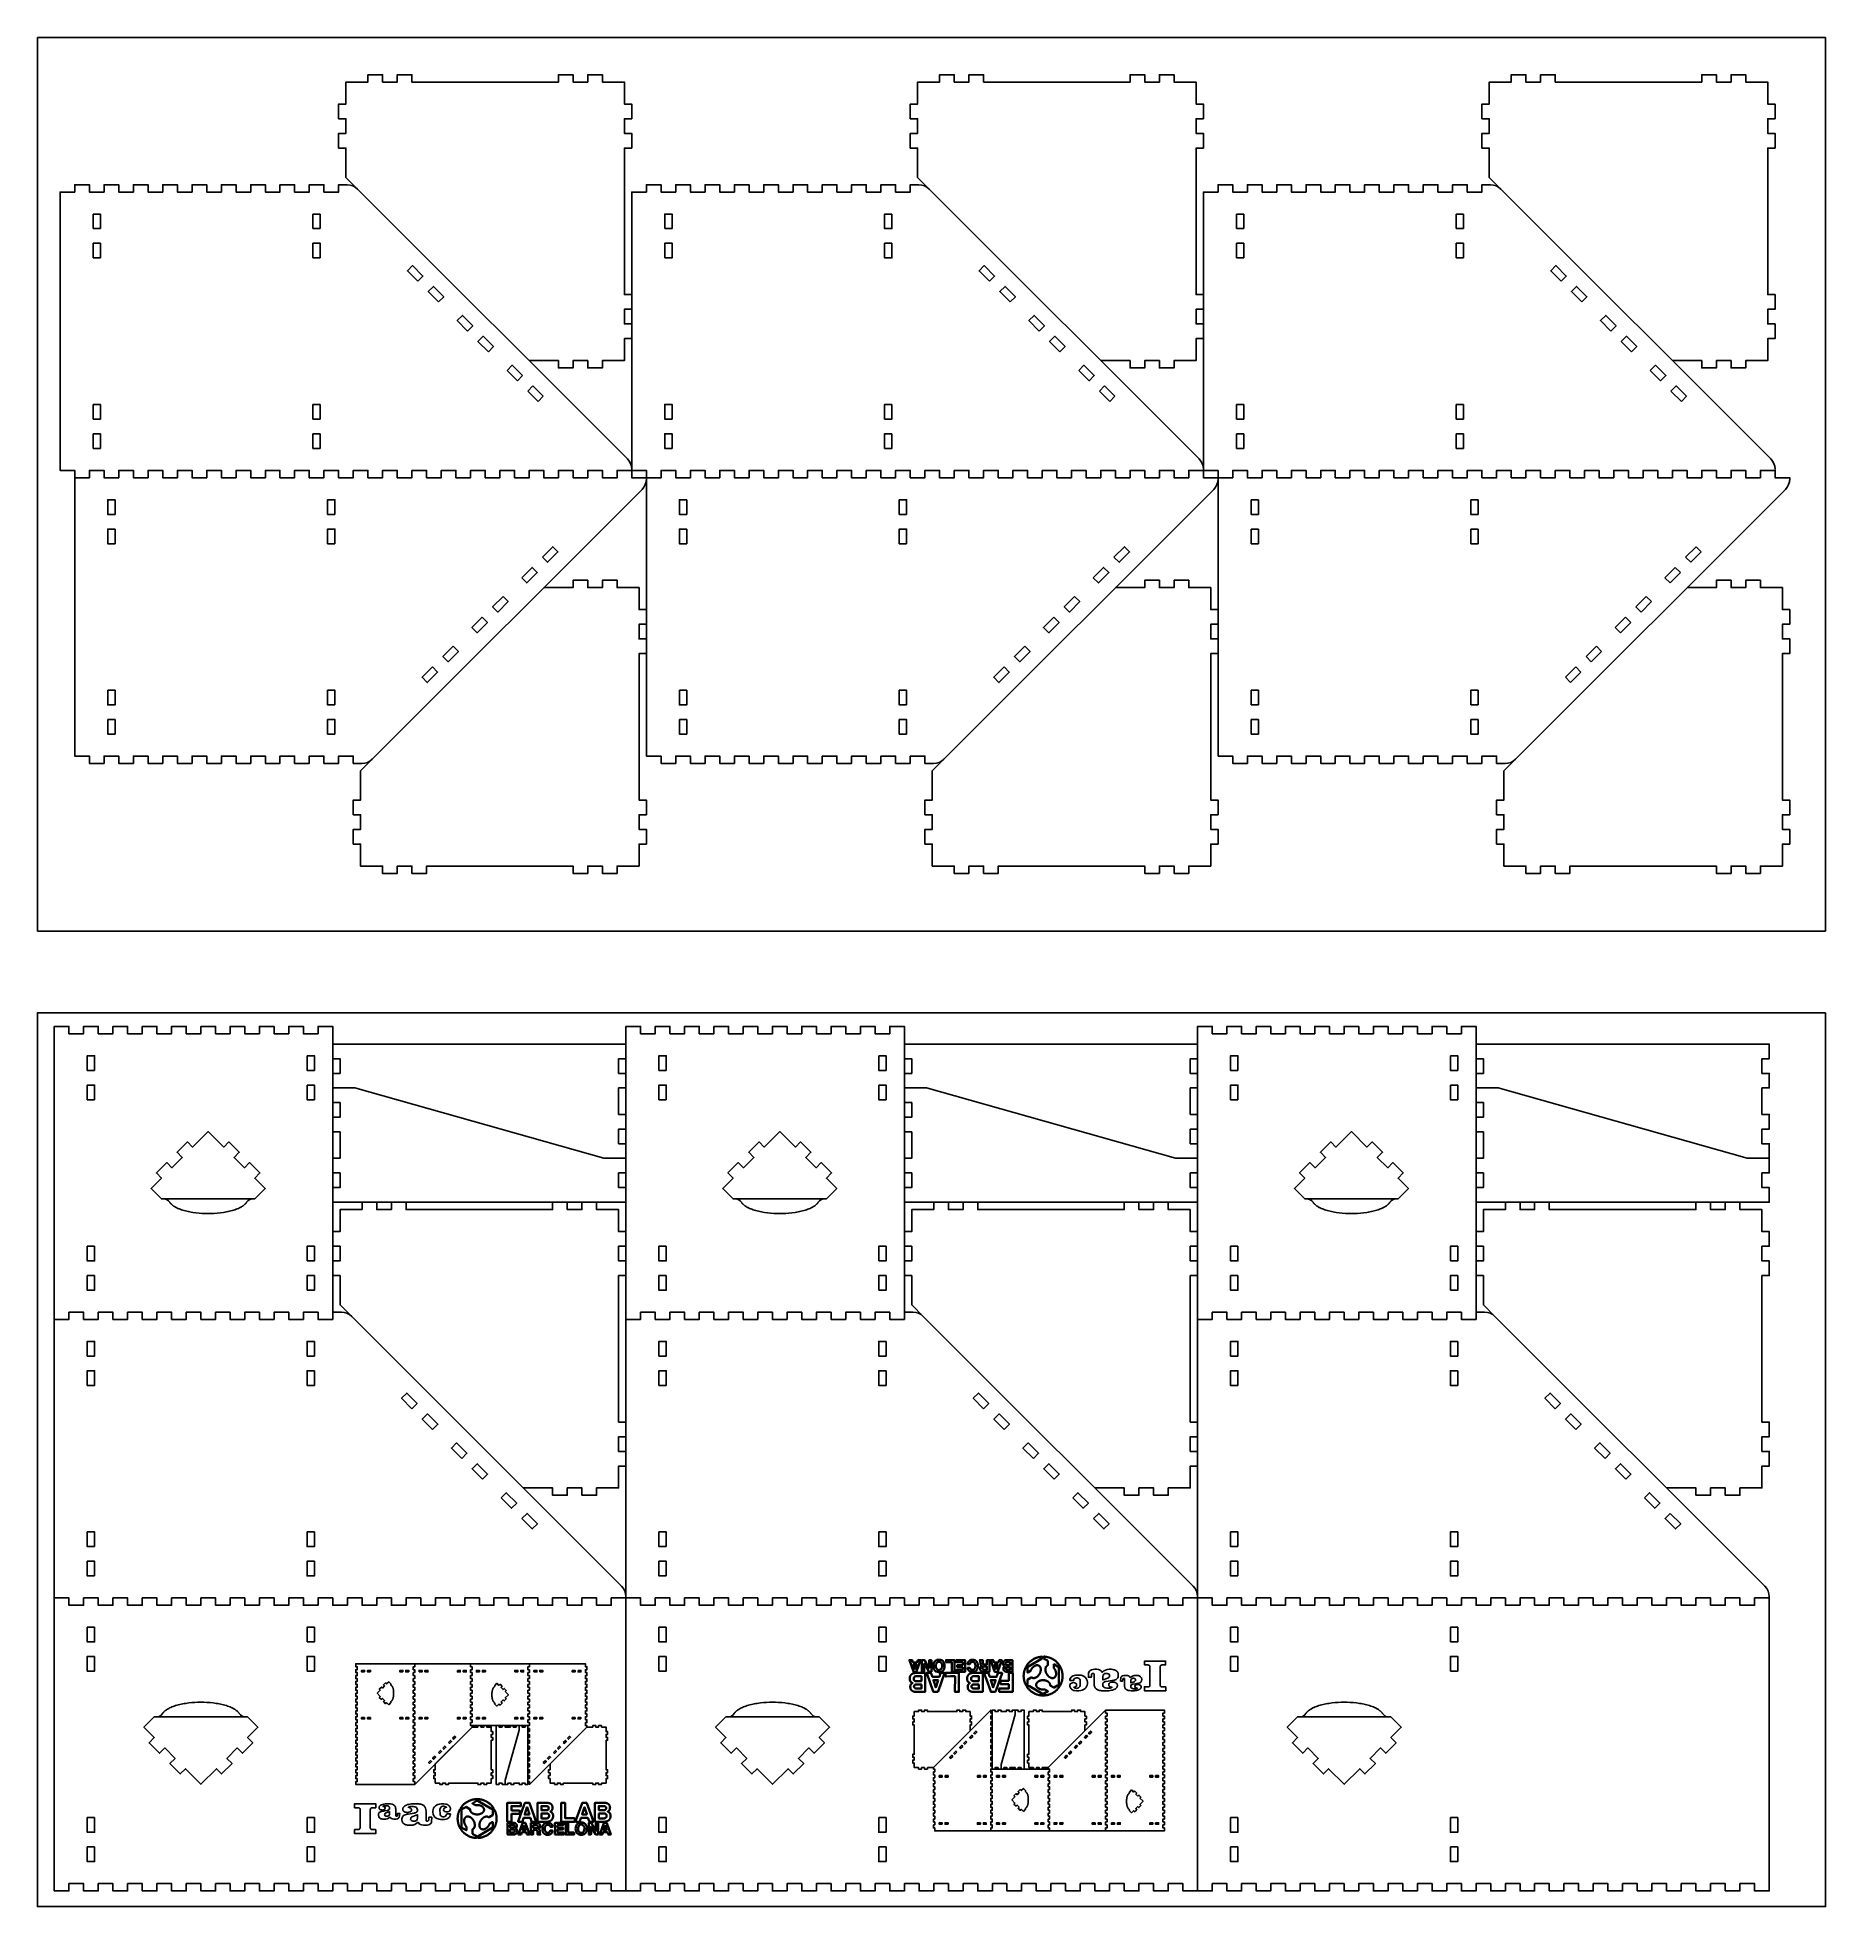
# Model space of a CAD drawing. Header units: millimetres. Extents: x 60913 to 63353, y 9976 to 12528.
import ezdxf

# ---------------------------------------------------------------- set-up
doc = ezdxf.new("R2010")
doc.units = ezdxf.units.MM
doc.header["$MEASUREMENT"] = 0
for name, color, linetype, true_color in [('CUT', 5, 'Continuous', 0x0000ff), ('Default', 178, 'Continuous', 0x000000), ('ENGRAVE', 1, 'Continuous', 0xff0000)]:
    doc.layers.add(name, color=color, linetype=linetype, true_color=true_color)

msp = doc.modelspace()

# ---------------------------------------------------------------- linework, layer by layer
at = {"layer": 'CUT'}
for p, q in [((60998.6, 12286.9), (60988.6, 12286.9)), ((60988.6, 12286.9), (60988.6, 12266.9)), ((60998.6, 12266.9), (60998.6, 12286.9)), ((61288.6, 12266.9), (61288.6, 12286.9)), ((61288.6, 12286.9), (61298.6, 12286.9)), ((61298.6, 12286.9), (61298.6, 12266.9)), ((62558.6, 12286.9), (62548.6, 12286.9)), ((62548.6, 12286.9), (62548.6, 12266.9)), ((62558.6, 12266.9), (62558.6, 12286.9)), ((62848.6, 12266.9), (62848.6, 12286.9)), ((62848.6, 12286.9), (62858.6, 12286.9)), ((62858.6, 12286.9), (62858.6, 12266.9)), ((60988.6, 12266.9), (60998.6, 12266.9)), ((61298.6, 12266.9), (61288.6, 12266.9)), ((62548.6, 12266.9), (62558.6, 12266.9)), ((62858.6, 12266.9), (62848.6, 12266.9)), ((60998.6, 12246.9), (60988.6, 12246.9)), ((60988.6, 12246.9), (60988.6, 12226.9)), ((60988.6, 12226.9), (60998.6, 12226.9)), ((60998.6, 12226.9), (60998.6, 12246.9)), ((61288.6, 12226.9), (61288.6, 12246.9)), ((61288.6, 12246.9), (61298.6, 12246.9)), ((61298.6, 12226.9), (61288.6, 12226.9)), ((61298.6, 12246.9), (61298.6, 12226.9)), ((62558.6, 12246.9), (62548.6, 12246.9)), ((62548.6, 12246.9), (62548.6, 12226.9)), ((62548.6, 12226.9), (62558.6, 12226.9)), ((62558.6, 12226.9), (62558.6, 12246.9)), ((62848.6, 12226.9), (62848.6, 12246.9)), ((62848.6, 12246.9), (62858.6, 12246.9)), ((62858.6, 12226.9), (62848.6, 12226.9)), ((62858.6, 12246.9), (62858.6, 12226.9)), ((61553.4, 12073.4), (61567.5, 12059.3)), ((61567.5, 12059.3), (61574.6, 12066.4)), ((61588.7, 12052.2), (61581.6, 12045.1)), ((61581.6, 12045.1), (61595.8, 12031)), ((61602.9, 12038.1), (61588.7, 12052.2)), ((62368.7, 12052.2), (62361.6, 12045.1)), ((62361.6, 12045.1), (62375.8, 12031)), ((62382.9, 12038.1), (62368.7, 12052.2)), ((63141.6, 12045.1), (63155.8, 12031)), ((60988.6, 12006.9), (60988.6, 12026.9)), ((60988.6, 12026.9), (60998.6, 12026.9)), ((60998.6, 12026.9), (60998.6, 12006.9)), ((61288.6, 12026.9), (61288.6, 12006.9)), ((61298.6, 12026.9), (61288.6, 12026.9)), ((61298.6, 12006.9), (61298.6, 12026.9)), ((61595.8, 12031), (61602.9, 12038.1)), ((62375.8, 12031), (62382.9, 12038.1)), ((62548.6, 12006.9), (62548.6, 12026.9)), ((62548.6, 12026.9), (62558.6, 12026.9)), ((62558.6, 12026.9), (62558.6, 12006.9)), ((62848.6, 12026.9), (62848.6, 12006.9)), ((62858.6, 12026.9), (62848.6, 12026.9)), ((62858.6, 12006.9), (62858.6, 12026.9)), ((63155.8, 12031), (63162.9, 12038.1)), ((60998.6, 12006.9), (60988.6, 12006.9)), ((61288.6, 12006.9), (61298.6, 12006.9)), ((62558.6, 12006.9), (62548.6, 12006.9)), ((62848.6, 12006.9), (62858.6, 12006.9)), ((60988.6, 11966.9), (60988.6, 11986.9)), ((60988.6, 11986.9), (60998.6, 11986.9)), ((60998.6, 11966.9), (60988.6, 11966.9)), ((60998.6, 11986.9), (60998.6, 11966.9)), ((61288.6, 11986.9), (61288.6, 11966.9)), ((61298.6, 11986.9), (61288.6, 11986.9)), ((61288.6, 11966.9), (61298.6, 11966.9)), ((61298.6, 11966.9), (61298.6, 11986.9)), ((62548.6, 11966.9), (62548.6, 11986.9)), ((62548.6, 11986.9), (62558.6, 11986.9)), ((62558.6, 11966.9), (62548.6, 11966.9)), ((62558.6, 11986.9), (62558.6, 11966.9)), ((62848.6, 11986.9), (62848.6, 11966.9)), ((62858.6, 11986.9), (62848.6, 11986.9)), ((62848.6, 11966.9), (62858.6, 11966.9)), ((62858.6, 11966.9), (62858.6, 11986.9)), ((62503.6, 11938.6), (62503.6, 11936.9)), ((62568.6, 11896.9), (62568.6, 11876.9)), ((62578.6, 11896.9), (62568.6, 11896.9)), ((62578.6, 11876.9), (62578.6, 11896.9)), ((62868.6, 11876.9), (62868.6, 11896.9)), ((62868.6, 11896.9), (62878.6, 11896.9)), ((62878.6, 11896.9), (62878.6, 11876.9)), ((62568.6, 11876.9), (62578.6, 11876.9)), ((62878.6, 11876.9), (62868.6, 11876.9)), ((62568.6, 11856.9), (62568.6, 11836.9)), ((62578.6, 11856.9), (62568.6, 11856.9)), ((62578.6, 11836.9), (62578.6, 11856.9)), ((62868.6, 11836.9), (62868.6, 11856.9)), ((62868.6, 11856.9), (62878.6, 11856.9)), ((62878.6, 11856.9), (62878.6, 11836.9)), ((62568.6, 11836.9), (62578.6, 11836.9)), ((62878.6, 11836.9), (62868.6, 11836.9)), ((63161.6, 11818.6), (63175.8, 11832.8)), ((63168.7, 11811.6), (63161.6, 11818.6)), ((63182.9, 11825.7), (63168.7, 11811.6)), ((63175.8, 11832.8), (63182.9, 11825.7)), ((63133.4, 11790.3), (63147.5, 11804.5)), ((63140.4, 11783.3), (63133.4, 11790.3)), ((63154.6, 11797.4), (63140.4, 11783.3)), ((63147.5, 11804.5), (63154.6, 11797.4)), ((63107.9, 11764.8), (63093.7, 11750.7)), ((63114.9, 11757.8), (63107.9, 11764.8)), ((63093.7, 11750.7), (63100.8, 11743.6)), ((63100.8, 11743.6), (63114.9, 11757.8)), ((63079.6, 11736.6), (63065.4, 11722.4)), ((63065.4, 11722.4), (63072.5, 11715.3)), ((63072.5, 11715.3), (63086.6, 11729.5)), ((63086.6, 11729.5), (63079.6, 11736.6)), ((63039.9, 11696.9), (63025.8, 11682.8)), ((63032.9, 11675.7), (63047, 11689.8)), ((63047, 11689.8), (63039.9, 11696.9)), ((63011.6, 11668.6), (62997.5, 11654.5)), ((63004.6, 11647.4), (63018.7, 11661.6)), ((63018.7, 11661.6), (63011.6, 11668.6)), ((63025.8, 11682.8), (63032.9, 11675.7)), ((62568.6, 11616.9), (62568.6, 11636.9)), ((62568.6, 11636.9), (62578.6, 11636.9)), ((62578.6, 11636.9), (62578.6, 11616.9)), ((62878.6, 11636.9), (62868.6, 11636.9)), ((62868.6, 11636.9), (62868.6, 11616.9)), ((62878.6, 11616.9), (62878.6, 11636.9)), ((62997.5, 11654.5), (63004.6, 11647.4)), ((62578.6, 11616.9), (62568.6, 11616.9)), ((62868.6, 11616.9), (62878.6, 11616.9)), ((62568.6, 11576.9), (62568.6, 11596.9)), ((62568.6, 11596.9), (62578.6, 11596.9)), ((62578.6, 11596.9), (62578.6, 11576.9)), ((62878.6, 11596.9), (62868.6, 11596.9)), ((62868.6, 11596.9), (62868.6, 11576.9)), ((62878.6, 11576.9), (62878.6, 11596.9)), ((62578.6, 11576.9), (62568.6, 11576.9)), ((62868.6, 11576.9), (62878.6, 11576.9)), ((61315.6, 11153.9), (61715.6, 11153.9)), ((62095.6, 11153.9), (62495.6, 11153.9)), ((61209.2, 10942.5), (61081.9, 10942.5)), ((61715.6, 10937.9), (61315.6, 10937.9)), ((61989.2, 10942.5), (61861.9, 10942.5)), ((62495.6, 10937.9), (62095.6, 10937.9)), ((61199.4, 10235.4), (61072.1, 10235.4)), ((61979.4, 10235.4), (61852.1, 10235.4))]:
    msp.add_line(p, q, dxfattribs=at)
for points in [[(61723.6, 12176.9), (61713.6, 12176.9), (61713.6, 12376.9), (61723.6, 12376.9), (61723.6, 12396.9), (61713.6, 12396.9), (61713.6, 12416.9), (61723.6, 12416.9), (61723.6, 12436.9), (61713.6, 12436.9), (61713.6, 12466.9), (61683.6, 12466.9), (61683.6, 12476.9), (61663.6, 12476.9), (61663.6, 12466.9), (61643.6, 12466.9), (61643.6, 12476.9), (61623.6, 12476.9), (61623.6, 12466.9), (61423.6, 12466.9), (61423.6, 12476.9), (61403.6, 12476.9), (61403.6, 12466.9), (61383.6, 12466.9), (61383.6, 12476.9), (61363.6, 12476.9), (61363.6, 12466.9), (61333.6, 12466.9), (61333.6, 12436.9), (61323.6, 12436.9), (61323.6, 12416.9), (61333.6, 12416.9), (61333.6, 12396.9), (61323.6, 12396.9), (61323.6, 12376.9), (61333.6, 12376.9), (61333.6, 12336.9), (61349.4, 12321)], [(62503.6, 12176.9), (62493.6, 12176.9), (62493.6, 12376.9), (62503.6, 12376.9), (62503.6, 12396.9), (62493.6, 12396.9), (62493.6, 12416.9), (62503.6, 12416.9), (62503.6, 12436.9), (62493.6, 12436.9), (62493.6, 12466.9), (62463.6, 12466.9), (62463.6, 12476.9), (62443.6, 12476.9), (62443.6, 12466.9), (62423.6, 12466.9), (62423.6, 12476.9), (62403.6, 12476.9), (62403.6, 12466.9), (62203.6, 12466.9), (62203.6, 12476.9), (62183.6, 12476.9), (62183.6, 12466.9), (62163.6, 12466.9), (62163.6, 12476.9), (62143.6, 12476.9), (62143.6, 12466.9), (62113.6, 12466.9), (62113.6, 12436.9), (62103.6, 12436.9), (62103.6, 12416.9), (62113.6, 12416.9), (62113.6, 12396.9), (62103.6, 12396.9), (62103.6, 12376.9), (62113.6, 12376.9), (62113.6, 12336.9), (62129.4, 12321)], [(63143.6, 12086.9), (63183.6, 12086.9), (63183.6, 12076.9), (63203.6, 12076.9), (63203.6, 12086.9), (63223.6, 12086.9), (63223.6, 12076.9), (63243.6, 12076.9), (63243.6, 12086.9), (63273.6, 12086.9), (63273.6, 12116.9), (63283.6, 12116.9), (63283.6, 12136.9), (63273.6, 12136.9), (63273.6, 12156.9), (63283.6, 12156.9), (63283.6, 12176.9), (63273.6, 12176.9), (63273.6, 12376.9), (63283.6, 12376.9), (63283.6, 12396.9), (63273.6, 12396.9), (63273.6, 12416.9), (63283.6, 12416.9), (63283.6, 12436.9), (63273.6, 12436.9), (63273.6, 12466.9), (63243.6, 12466.9), (63243.6, 12476.9), (63223.6, 12476.9), (63223.6, 12466.9), (63203.6, 12466.9), (63203.6, 12476.9), (63183.6, 12476.9), (63183.6, 12466.9), (62983.6, 12466.9), (62983.6, 12476.9), (62963.6, 12476.9), (62963.6, 12466.9), (62943.6, 12466.9), (62943.6, 12476.9), (62923.6, 12476.9), (62923.6, 12466.9), (62893.6, 12466.9), (62893.6, 12436.9), (62883.6, 12436.9), (62883.6, 12416.9), (62893.6, 12416.9), (62893.6, 12396.9), (62883.6, 12396.9), (62883.6, 12376.9), (62893.6, 12376.9), (62893.6, 12336.9), (62909.4, 12321)], [(61723.6, 12136.9), (61713.6, 12136.9), (61713.6, 12156.9), (61723.6, 12156.9)], [(62503.6, 12136.9), (62493.6, 12136.9), (62493.6, 12156.9), (62503.6, 12156.9)], [(61583.6, 12086.9), (61623.6, 12086.9), (61623.6, 12076.9), (61643.6, 12076.9), (61643.6, 12086.9), (61663.6, 12086.9), (61663.6, 12076.9), (61683.6, 12076.9), (61683.6, 12086.9), (61713.6, 12086.9), (61713.6, 12116.9), (61723.6, 12116.9)], [(62363.6, 12086.9), (62403.6, 12086.9), (62403.6, 12076.9), (62423.6, 12076.9), (62423.6, 12086.9), (62443.6, 12086.9), (62443.6, 12076.9), (62463.6, 12076.9), (62463.6, 12086.9), (62493.6, 12086.9), (62493.6, 12116.9), (62503.6, 12116.9)], [(61574.6, 12066.4), (61560.4, 12080.5), (61553.4, 12073.4)], [(63162.9, 12038.1), (63148.7, 12052.2), (63141.6, 12045.1)], [(62503.6, 11936.9), (62523.6, 11936.9), (62523.6, 11926.9)], [(61603.6, 11776.9), (61643.6, 11776.9), (61643.6, 11786.9), (61663.6, 11786.9), (61663.6, 11776.9), (61683.6, 11776.9), (61683.6, 11786.9), (61703.6, 11786.9), (61703.6, 11776.9), (61733.6, 11776.9), (61733.6, 11746.9), (61743.6, 11746.9)], [(62383.6, 11776.9), (62423.6, 11776.9), (62423.6, 11786.9), (62443.6, 11786.9), (62443.6, 11776.9), (62463.6, 11776.9), (62463.6, 11786.9), (62483.6, 11786.9), (62483.6, 11776.9), (62513.6, 11776.9), (62513.6, 11746.9), (62523.6, 11746.9)], [(63163.6, 11776.9), (63203.6, 11776.9), (63203.6, 11786.9), (63223.6, 11786.9), (63223.6, 11776.9), (63243.6, 11776.9), (63243.6, 11786.9), (63263.6, 11786.9), (63263.6, 11776.9), (63293.6, 11776.9), (63293.6, 11746.9), (63303.6, 11746.9), (63303.6, 11726.9), (63293.6, 11726.9), (63293.6, 11706.9), (63303.6, 11706.9), (63303.6, 11686.9), (63293.6, 11686.9), (63293.6, 11486.9), (63303.6, 11486.9), (63303.6, 11466.9), (63293.6, 11466.9), (63293.6, 11446.9), (63303.6, 11446.9), (63303.6, 11426.9), (63293.6, 11426.9), (63293.6, 11396.9), (63263.6, 11396.9), (63263.6, 11386.9), (63243.6, 11386.9), (63243.6, 11396.9), (63223.6, 11396.9), (63223.6, 11386.9), (63203.6, 11386.9), (63203.6, 11396.9), (63003.6, 11396.9), (63003.6, 11386.9), (62983.6, 11386.9), (62983.6, 11396.9), (62963.6, 11396.9), (62963.6, 11386.9), (62943.6, 11386.9), (62943.6, 11396.9), (62913.6, 11396.9), (62913.6, 11426.9), (62903.6, 11426.9), (62903.6, 11446.9), (62913.6, 11446.9), (62913.6, 11466.9), (62903.6, 11466.9), (62903.6, 11486.9), (62913.6, 11486.9), (62913.6, 11526.9), (62929.4, 11542.7)], [(61743.6, 11726.9), (61733.6, 11726.9), (61733.6, 11706.9), (61743.6, 11706.9)], [(62523.6, 11726.9), (62513.6, 11726.9), (62513.6, 11706.9), (62523.6, 11706.9)], [(61743.6, 11686.9), (61733.6, 11686.9), (61733.6, 11486.9), (61743.6, 11486.9), (61743.6, 11466.9), (61733.6, 11466.9), (61733.6, 11446.9), (61743.6, 11446.9), (61743.6, 11426.9), (61733.6, 11426.9), (61733.6, 11396.9), (61703.6, 11396.9), (61703.6, 11386.9), (61683.6, 11386.9), (61683.6, 11396.9), (61663.6, 11396.9), (61663.6, 11386.9), (61643.6, 11386.9), (61643.6, 11396.9), (61443.6, 11396.9), (61443.6, 11386.9), (61423.6, 11386.9), (61423.6, 11396.9), (61403.6, 11396.9), (61403.6, 11386.9), (61383.6, 11386.9), (61383.6, 11396.9), (61353.6, 11396.9), (61353.6, 11426.9), (61343.6, 11426.9), (61343.6, 11446.9), (61353.6, 11446.9), (61353.6, 11466.9), (61343.6, 11466.9), (61343.6, 11486.9), (61353.6, 11486.9), (61353.6, 11526.9), (61369.4, 11542.7)], [(62523.6, 11686.9), (62513.6, 11686.9), (62513.6, 11486.9), (62523.6, 11486.9), (62523.6, 11466.9), (62513.6, 11466.9), (62513.6, 11446.9), (62523.6, 11446.9), (62523.6, 11426.9), (62513.6, 11426.9), (62513.6, 11396.9), (62483.6, 11396.9), (62483.6, 11386.9), (62463.6, 11386.9), (62463.6, 11396.9), (62443.6, 11396.9), (62443.6, 11386.9), (62423.6, 11386.9), (62423.6, 11396.9), (62223.6, 11396.9), (62223.6, 11386.9), (62203.6, 11386.9), (62203.6, 11396.9), (62183.6, 11396.9), (62183.6, 11386.9), (62163.6, 11386.9), (62163.6, 11396.9), (62133.6, 11396.9), (62133.6, 11426.9), (62123.6, 11426.9), (62123.6, 11446.9), (62133.6, 11446.9), (62133.6, 11466.9), (62123.6, 11466.9), (62123.6, 11486.9), (62133.6, 11486.9), (62133.6, 11526.9), (62149.4, 11542.7)], [(61315.6, 10787.9), (61315.6, 11177.9), (61295.6, 11177.9), (61295.6, 11167.9), (61275.6, 11167.9), (61275.6, 11177.9), (61255.6, 11177.9), (61255.6, 11167.9), (61235.6, 11167.9), (61235.6, 11177.9), (61215.6, 11177.9), (61215.6, 11167.9), (61195.6, 11167.9), (61195.6, 11177.9), (61175.6, 11177.9), (61175.6, 11167.9), (61155.6, 11167.9), (61155.6, 11177.9), (61135.6, 11177.9), (61135.6, 11167.9), (61115.6, 11167.9), (61115.6, 11177.9), (61095.6, 11177.9), (61095.6, 11167.9), (61075.6, 11167.9), (61075.6, 11177.9), (61055.6, 11177.9), (61055.6, 11167.9), (61035.6, 11167.9), (61035.6, 11177.9), (61015.6, 11177.9), (61015.6, 11167.9), (60995.6, 11167.9), (60995.6, 11177.9), (60975.6, 11177.9), (60975.6, 11167.9), (60955.6, 11167.9), (60955.6, 11177.9), (60935.6, 11177.9), (60935.6, 10777.9)], [(62095.6, 10787.9), (62095.6, 11177.9), (62075.6, 11177.9), (62075.6, 11167.9), (62055.6, 11167.9), (62055.6, 11177.9), (62035.6, 11177.9), (62035.6, 11167.9), (62015.6, 11167.9), (62015.6, 11177.9), (61995.6, 11177.9), (61995.6, 11167.9), (61975.6, 11167.9), (61975.6, 11177.9), (61955.6, 11177.9), (61955.6, 11167.9), (61935.6, 11167.9), (61935.6, 11177.9), (61915.6, 11177.9), (61915.6, 11167.9), (61895.6, 11167.9), (61895.6, 11177.9), (61875.6, 11177.9), (61875.6, 11167.9), (61855.6, 11167.9), (61855.6, 11177.9), (61835.6, 11177.9), (61835.6, 11167.9), (61815.6, 11167.9), (61815.6, 11177.9), (61795.6, 11177.9), (61795.6, 11167.9), (61775.6, 11167.9), (61775.6, 11177.9), (61755.6, 11177.9), (61755.6, 11167.9), (61735.6, 11167.9), (61735.6, 11177.9), (61715.6, 11177.9), (61715.6, 10777.9)], [(62875.6, 10787.9), (62875.6, 11177.9), (62855.6, 11177.9), (62855.6, 11167.9), (62835.6, 11167.9), (62835.6, 11177.9), (62815.6, 11177.9), (62815.6, 11167.9), (62795.6, 11167.9), (62795.6, 11177.9), (62775.6, 11177.9), (62775.6, 11167.9), (62755.6, 11167.9), (62755.6, 11177.9), (62735.6, 11177.9), (62735.6, 11167.9), (62715.6, 11167.9), (62715.6, 11177.9), (62695.6, 11177.9), (62695.6, 11167.9), (62675.6, 11167.9), (62675.6, 11177.9), (62655.6, 11177.9), (62655.6, 11167.9), (62635.6, 11167.9), (62635.6, 11177.9), (62615.6, 11177.9), (62615.6, 11167.9), (62595.6, 11167.9), (62595.6, 11177.9), (62575.6, 11177.9), (62575.6, 11167.9), (62555.6, 11167.9), (62555.6, 11177.9), (62535.6, 11177.9), (62535.6, 11167.9), (62515.6, 11167.9), (62515.6, 11177.9), (62495.6, 11177.9), (62495.6, 10777.9)], [(62875.6, 11153.9), (63275.6, 11153.9), (63275.6, 11133.9), (63265.6, 11133.9), (63265.6, 11113.9), (63275.6, 11113.9), (63275.6, 11093.9), (63265.6, 11093.9), (63265.6, 11057.9), (63275.6, 11057.9), (63275.6, 11037.9), (63265.6, 11037.9), (63265.6, 11017.9), (63275.6, 11017.9), (63275.6, 10997.9)], [(61315.6, 11113.9), (61325.6, 11113.9), (61325.6, 11133.9), (61315.6, 11133.9)], [(61715.6, 11133.9), (61705.6, 11133.9), (61705.6, 11113.9), (61715.6, 11113.9)], [(62095.6, 11113.9), (62105.6, 11113.9), (62105.6, 11133.9), (62095.6, 11133.9)], [(62495.6, 11133.9), (62485.6, 11133.9), (62485.6, 11113.9), (62495.6, 11113.9)], [(62875.6, 11113.9), (62885.6, 11113.9), (62885.6, 11133.9), (62875.6, 11133.9)], [(61315.6, 11093.9), (61345.6, 11093.9), (61685.6, 10997.9), (61715.6, 10997.9)], [(61315.6, 11053.9), (61325.6, 11053.9), (61325.6, 11073.9), (61315.6, 11073.9)], [(61715.6, 11093.9), (61705.6, 11093.9), (61705.6, 11057.9), (61715.6, 11057.9)], [(62495.6, 10997.9), (62465.6, 10997.9), (62125.6, 11093.9), (62095.6, 11093.9)], [(62095.6, 11053.9), (62105.6, 11053.9), (62105.6, 11073.9), (62095.6, 11073.9)], [(62495.6, 11093.9), (62485.6, 11093.9), (62485.6, 11057.9), (62495.6, 11057.9)], [(62875.6, 11093.9), (62905.6, 11093.9), (63245.6, 10997.9), (63275.6, 10997.9), (63275.6, 10977.9), (63265.6, 10977.9), (63265.6, 10957.9), (63275.6, 10957.9), (63275.6, 10937.9), (62875.6, 10937.9)], [(62875.6, 11053.9), (62885.6, 11053.9), (62885.6, 11073.9), (62875.6, 11073.9)], [(61315.6, 10997.9), (61325.6, 10997.9), (61325.6, 11033.9), (61315.6, 11033.9)], [(61715.6, 11037.9), (61705.6, 11037.9), (61705.6, 11017.9), (61715.6, 11017.9)], [(62095.6, 10997.9), (62105.6, 10997.9), (62105.6, 11033.9), (62095.6, 11033.9)], [(62495.6, 11037.9), (62485.6, 11037.9), (62485.6, 11017.9), (62495.6, 11017.9)], [(62875.6, 10997.9), (62885.6, 10997.9), (62885.6, 11033.9), (62875.6, 11033.9)], [(61315.6, 10957.9), (61325.6, 10957.9), (61325.6, 10977.9), (61315.6, 10977.9)], [(61715.6, 10977.9), (61705.6, 10977.9), (61705.6, 10957.9), (61715.6, 10957.9)], [(62095.6, 10957.9), (62105.6, 10957.9), (62105.6, 10977.9), (62095.6, 10977.9)], [(62495.6, 10977.9), (62485.6, 10977.9), (62485.6, 10957.9), (62495.6, 10957.9)], [(62875.6, 10957.9), (62885.6, 10957.9), (62885.6, 10977.9), (62875.6, 10977.9)], [(61355.6, 10937.9), (61355.6, 10927.9), (61325.6, 10927.9), (61325.6, 10897.9), (61315.6, 10897.9)], [(61395.6, 10937.9), (61395.6, 10927.9), (61375.6, 10927.9), (61375.6, 10937.9)], [(61615.6, 10937.9), (61615.6, 10927.9), (61415.6, 10927.9), (61415.6, 10937.9)], [(61655.6, 10937.9), (61655.6, 10927.9), (61635.6, 10927.9), (61635.6, 10937.9)], [(61715.6, 10897.9), (61705.6, 10897.9), (61705.6, 10927.9), (61675.6, 10927.9), (61675.6, 10937.9)], [(62135.6, 10937.9), (62135.6, 10927.9), (62105.6, 10927.9), (62105.6, 10897.9), (62095.6, 10897.9)], [(62175.6, 10937.9), (62175.6, 10927.9), (62155.6, 10927.9), (62155.6, 10937.9)], [(62395.6, 10937.9), (62395.6, 10927.9), (62195.6, 10927.9), (62195.6, 10937.9)], [(62435.6, 10937.9), (62435.6, 10927.9), (62415.6, 10927.9), (62415.6, 10937.9)], [(62495.6, 10897.9), (62485.6, 10897.9), (62485.6, 10927.9), (62455.6, 10927.9), (62455.6, 10937.9)], [(63215.6, 10937.9), (63215.6, 10927.9), (63195.6, 10927.9), (63195.6, 10937.9), (63175.6, 10937.9), (63175.6, 10927.9), (62975.6, 10927.9), (62975.6, 10937.9), (62955.6, 10937.9), (62955.6, 10927.9), (62935.6, 10927.9), (62935.6, 10937.9), (62915.6, 10937.9), (62915.6, 10927.9), (62885.6, 10927.9), (62885.6, 10897.9), (62875.6, 10897.9)], [(63135.6, 10547.9), (63175.6, 10547.9), (63175.6, 10537.9), (63195.6, 10537.9), (63195.6, 10547.9), (63215.6, 10547.9), (63215.6, 10537.9), (63235.6, 10537.9), (63235.6, 10547.9), (63265.6, 10547.9), (63265.6, 10577.9), (63275.6, 10577.9), (63275.6, 10597.9), (63265.6, 10597.9), (63265.6, 10617.9), (63275.6, 10617.9), (63275.6, 10637.9), (63265.6, 10637.9), (63265.6, 10837.9), (63275.6, 10837.9), (63275.6, 10857.9), (63265.6, 10857.9), (63265.6, 10877.9), (63275.6, 10877.9), (63275.6, 10897.9), (63265.6, 10897.9), (63265.6, 10927.9), (63235.6, 10927.9), (63235.6, 10937.9)], [(61315.6, 10877.9), (61325.6, 10877.9), (61325.6, 10857.9), (61315.6, 10857.9)], [(61715.6, 10857.9), (61705.6, 10857.9), (61705.6, 10877.9), (61715.6, 10877.9)], [(62095.6, 10877.9), (62105.6, 10877.9), (62105.6, 10857.9), (62095.6, 10857.9)], [(62495.6, 10857.9), (62485.6, 10857.9), (62485.6, 10877.9), (62495.6, 10877.9)], [(62875.6, 10877.9), (62885.6, 10877.9), (62885.6, 10857.9), (62875.6, 10857.9)], [(61715.6, 10637.9), (61705.6, 10637.9), (61705.6, 10837.9), (61715.6, 10837.9)], [(62095.6, 10837.9), (62105.6, 10837.9), (62105.6, 10797.9), (62121.4, 10782)], [(62495.6, 10637.9), (62485.6, 10637.9), (62485.6, 10837.9), (62495.6, 10837.9)], [(62901.4, 10782), (62885.6, 10797.9), (62885.6, 10837.9), (62875.6, 10837.9)], [(61715.6, 10597.9), (61705.6, 10597.9), (61705.6, 10617.9), (61715.6, 10617.9)], [(62495.6, 10597.9), (62485.6, 10597.9), (62485.6, 10617.9), (62495.6, 10617.9)], [(61575.6, 10547.9), (61615.6, 10547.9), (61615.6, 10537.9), (61635.6, 10537.9), (61635.6, 10547.9), (61655.6, 10547.9), (61655.6, 10537.9), (61675.6, 10537.9), (61675.6, 10547.9), (61705.6, 10547.9), (61705.6, 10577.9), (61715.6, 10577.9)], [(62355.6, 10547.9), (62395.6, 10547.9), (62395.6, 10537.9), (62415.6, 10537.9), (62415.6, 10547.9), (62435.6, 10547.9), (62435.6, 10537.9), (62455.6, 10537.9), (62455.6, 10547.9), (62485.6, 10547.9), (62485.6, 10577.9), (62495.6, 10577.9)], [(61715.6, 10397.9), (61735.6, 10397.9), (61735.6, 10387.9), (61755.6, 10387.9), (61755.6, 10397.9), (61775.6, 10397.9), (61775.6, 10387.9), (61795.6, 10387.9), (61795.6, 10397.9), (61815.6, 10397.9), (61815.6, 10387.9), (61835.6, 10387.9), (61835.6, 10397.9), (61855.6, 10397.9), (61855.6, 10387.9), (61875.6, 10387.9), (61875.6, 10397.9), (61895.6, 10397.9), (61895.6, 10387.9), (61915.6, 10387.9), (61915.6, 10397.9), (61935.6, 10397.9), (61935.6, 10387.9), (61955.6, 10387.9), (61955.6, 10397.9), (61975.6, 10397.9), (61975.6, 10387.9), (61995.6, 10387.9), (61995.6, 10397.9), (62015.6, 10397.9), (62015.6, 10387.9), (62035.6, 10387.9), (62035.6, 10397.9), (62055.6, 10397.9), (62055.6, 10387.9), (62075.6, 10387.9), (62075.6, 10397.9), (62095.6, 10397.9), (62095.6, 10387.9), (62115.6, 10387.9), (62115.6, 10397.9), (62135.6, 10397.9), (62135.6, 10387.9), (62155.6, 10387.9), (62155.6, 10397.9), (62175.6, 10397.9), (62175.6, 10387.9), (62195.6, 10387.9), (62195.6, 10397.9), (62215.6, 10397.9), (62215.6, 10387.9), (62235.6, 10387.9), (62235.6, 10397.9), (62255.6, 10397.9), (62255.6, 10387.9), (62275.6, 10387.9), (62275.6, 10397.9), (62295.6, 10397.9), (62295.6, 10387.9), (62315.6, 10387.9), (62315.6, 10397.9), (62335.6, 10397.9), (62335.6, 10387.9), (62355.6, 10387.9), (62355.6, 10397.9), (62375.6, 10397.9), (62375.6, 10387.9), (62395.6, 10387.9), (62395.6, 10397.9), (62415.6, 10397.9), (62415.6, 10387.9), (62435.6, 10387.9), (62435.6, 10397.9), (62455.6, 10397.9), (62455.6, 10387.9), (62475.6, 10387.9), (62475.6, 10397.9), (62495.6, 10397.9), (62495.6, 9997.9), (62475.6, 9997.9), (62475.6, 10007.9), (62455.6, 10007.9), (62455.6, 9997.9), (62435.6, 9997.9), (62435.6, 10007.9), (62415.6, 10007.9), (62415.6, 9997.9), (62395.6, 9997.9), (62395.6, 10007.9), (62375.6, 10007.9), (62375.6, 9997.9), (62355.6, 9997.9), (62355.6, 10007.9), (62335.6, 10007.9), (62335.6, 9997.9), (62315.6, 9997.9), (62315.6, 10007.9), (62295.6, 10007.9), (62295.6, 9997.9), (62275.6, 9997.9), (62275.6, 10007.9), (62255.6, 10007.9), (62255.6, 9997.9), (62235.6, 9997.9), (62235.6, 10007.9), (62215.6, 10007.9), (62215.6, 9997.9), (62195.6, 9997.9), (62195.6, 10007.9), (62175.6, 10007.9), (62175.6, 9997.9), (62155.6, 9997.9), (62155.6, 10007.9), (62135.6, 10007.9), (62135.6, 9997.9), (62115.6, 9997.9), (62115.6, 10007.9), (62095.6, 10007.9), (62095.6, 9997.9), (62075.6, 9997.9), (62075.6, 10007.9), (62055.6, 10007.9), (62055.6, 9997.9), (62035.6, 9997.9), (62035.6, 10007.9), (62015.6, 10007.9), (62015.6, 9997.9), (61995.6, 9997.9), (61995.6, 10007.9), (61975.6, 10007.9), (61975.6, 9997.9), (61955.6, 9997.9), (61955.6, 10007.9), (61935.6, 10007.9), (61935.6, 9997.9), (61915.6, 9997.9), (61915.6, 10007.9), (61895.6, 10007.9), (61895.6, 9997.9), (61875.6, 9997.9), (61875.6, 10007.9), (61855.6, 10007.9), (61855.6, 9997.9), (61835.6, 9997.9), (61835.6, 10007.9), (61815.6, 10007.9), (61815.6, 9997.9), (61795.6, 9997.9), (61795.6, 10007.9), (61775.6, 10007.9), (61775.6, 9997.9), (61755.6, 9997.9), (61755.6, 10007.9), (61735.6, 10007.9), (61735.6, 9997.9), (61715.6, 9997.9)], [(62495.6, 9997.9), (62515.6, 9997.9), (62515.6, 10007.9), (62535.6, 10007.9), (62535.6, 9997.9), (62555.6, 9997.9), (62555.6, 10007.9), (62575.6, 10007.9), (62575.6, 9997.9), (62595.6, 9997.9), (62595.6, 10007.9), (62615.6, 10007.9), (62615.6, 9997.9), (62635.6, 9997.9), (62635.6, 10007.9), (62655.6, 10007.9), (62655.6, 9997.9), (62675.6, 9997.9), (62675.6, 10007.9), (62695.6, 10007.9), (62695.6, 9997.9), (62715.6, 9997.9), (62715.6, 10007.9), (62735.6, 10007.9), (62735.6, 9997.9), (62755.6, 9997.9), (62755.6, 10007.9), (62775.6, 10007.9), (62775.6, 9997.9), (62795.6, 9997.9), (62795.6, 10007.9), (62815.6, 10007.9), (62815.6, 9997.9), (62835.6, 9997.9), (62835.6, 10007.9), (62855.6, 10007.9), (62855.6, 9997.9), (62875.6, 9997.9), (62875.6, 10007.9), (62895.6, 10007.9), (62895.6, 9997.9), (62915.6, 9997.9), (62915.6, 10007.9), (62935.6, 10007.9), (62935.6, 9997.9), (62955.6, 9997.9), (62955.6, 10007.9), (62975.6, 10007.9), (62975.6, 9997.9), (62995.6, 9997.9), (62995.6, 10007.9), (63015.6, 10007.9), (63015.6, 9997.9), (63035.6, 9997.9), (63035.6, 10007.9), (63055.6, 10007.9), (63055.6, 9997.9), (63075.6, 9997.9), (63075.6, 10007.9), (63095.6, 10007.9), (63095.6, 9997.9), (63115.6, 9997.9), (63115.6, 10007.9), (63135.6, 10007.9), (63135.6, 9997.9), (63155.6, 9997.9), (63155.6, 10007.9), (63175.6, 10007.9), (63175.6, 9997.9), (63195.6, 9997.9), (63195.6, 10007.9), (63215.6, 10007.9), (63215.6, 9997.9), (63235.6, 9997.9), (63235.6, 10007.9), (63255.6, 10007.9), (63255.6, 9997.9), (63275.6, 9997.9), (63275.6, 10397.9), (63255.6, 10397.9), (63255.6, 10387.9), (63235.6, 10387.9), (63235.6, 10397.9), (63215.6, 10397.9), (63215.6, 10387.9), (63195.6, 10387.9), (63195.6, 10397.9), (63175.6, 10397.9), (63175.6, 10387.9), (63155.6, 10387.9), (63155.6, 10397.9), (63135.6, 10397.9), (63135.6, 10387.9), (63115.6, 10387.9), (63115.6, 10397.9), (63095.6, 10397.9), (63095.6, 10387.9), (63075.6, 10387.9), (63075.6, 10397.9), (63055.6, 10397.9), (63055.6, 10387.9), (63035.6, 10387.9), (63035.6, 10397.9), (63015.6, 10397.9), (63015.6, 10387.9), (62995.6, 10387.9), (62995.6, 10397.9), (62975.6, 10397.9), (62975.6, 10387.9), (62955.6, 10387.9), (62955.6, 10397.9), (62935.6, 10397.9), (62935.6, 10387.9), (62915.6, 10387.9), (62915.6, 10397.9), (62895.6, 10397.9), (62895.6, 10387.9), (62875.6, 10387.9), (62875.6, 10397.9), (62855.6, 10397.9), (62855.6, 10387.9), (62835.6, 10387.9), (62835.6, 10397.9), (62815.6, 10397.9), (62815.6, 10387.9), (62795.6, 10387.9), (62795.6, 10397.9), (62775.6, 10397.9), (62775.6, 10387.9), (62755.6, 10387.9), (62755.6, 10397.9), (62735.6, 10397.9), (62735.6, 10387.9), (62715.6, 10387.9), (62715.6, 10397.9), (62695.6, 10397.9), (62695.6, 10387.9), (62675.6, 10387.9), (62675.6, 10397.9), (62655.6, 10397.9), (62655.6, 10387.9), (62635.6, 10387.9), (62635.6, 10397.9), (62615.6, 10397.9), (62615.6, 10387.9), (62595.6, 10387.9), (62595.6, 10397.9), (62575.6, 10397.9), (62575.6, 10387.9), (62555.6, 10387.9), (62555.6, 10397.9), (62535.6, 10397.9), (62535.6, 10387.9), (62515.6, 10387.9), (62515.6, 10397.9), (62495.6, 10397.9)]]:
    msp.add_lwpolyline(points, dxfattribs=at)
for points in [[(60963.6, 11926.9), (60983.6, 11926.9), (60983.6, 11936.9), (61003.6, 11936.9), (61003.6, 11926.9), (61023.6, 11926.9), (61023.6, 11936.9), (61043.6, 11936.9), (61043.6, 11926.9), (61063.6, 11926.9), (61063.6, 11936.9), (61083.6, 11936.9), (61083.6, 11926.9), (61103.6, 11926.9), (61103.6, 11936.9), (61123.6, 11936.9), (61123.6, 11926.9), (61143.6, 11926.9), (61143.6, 11936.9), (61163.6, 11936.9), (61163.6, 11926.9), (61183.6, 11926.9), (61183.6, 11936.9), (61203.6, 11936.9), (61203.6, 11926.9), (61223.6, 11926.9), (61223.6, 11936.9), (61243.6, 11936.9), (61243.6, 11926.9), (61263.6, 11926.9), (61263.6, 11936.9), (61283.6, 11936.9), (61283.6, 11926.9), (61303.6, 11926.9), (61303.6, 11936.9), (61323.6, 11936.9), (61323.6, 11926.9), (61343.6, 11926.9), (61343.6, 11936.9), (61363.6, 11936.9), (61363.6, 11926.9), (61383.6, 11926.9), (61383.6, 11936.9), (61403.6, 11936.9), (61403.6, 11926.9), (61423.6, 11926.9), (61423.6, 11936.9), (61443.6, 11936.9), (61443.6, 11926.9), (61463.6, 11926.9), (61463.6, 11936.9), (61483.6, 11936.9), (61483.6, 11926.9), (61503.6, 11926.9), (61503.6, 11936.9), (61523.6, 11936.9), (61523.6, 11926.9), (61543.6, 11926.9), (61543.6, 11936.9), (61563.6, 11936.9), (61563.6, 11926.9), (61583.6, 11926.9), (61583.6, 11936.9), (61603.6, 11936.9), (61603.6, 11926.9), (61623.6, 11926.9), (61623.6, 11936.9), (61643.6, 11936.9), (61643.6, 11926.9), (61663.6, 11926.9), (61663.6, 11936.9), (61683.6, 11936.9), (61683.6, 11926.9), (61703.6, 11926.9), (61703.6, 11936.9), (61723.6, 11936.9), (61723.6, 11938.6, 0.198912), (61717.7, 11952.7), (61349.4, 12321, 0.198912), (61335.3, 12326.9), (61323.6, 12326.9), (61323.6, 12316.9), (61303.6, 12316.9), (61303.6, 12326.9), (61283.6, 12326.9), (61283.6, 12316.9), (61263.6, 12316.9), (61263.6, 12326.9), (61243.6, 12326.9), (61243.6, 12316.9), (61223.6, 12316.9), (61223.6, 12326.9), (61203.6, 12326.9), (61203.6, 12316.9), (61183.6, 12316.9), (61183.6, 12326.9), (61163.6, 12326.9), (61163.6, 12316.9), (61143.6, 12316.9), (61143.6, 12326.9), (61123.6, 12326.9), (61123.6, 12316.9), (61103.6, 12316.9), (61103.6, 12326.9), (61083.6, 12326.9), (61083.6, 12316.9), (61063.6, 12316.9), (61063.6, 12326.9), (61043.6, 12326.9), (61043.6, 12316.9), (61023.6, 12316.9), (61023.6, 12326.9), (61003.6, 12326.9), (61003.6, 12316.9), (60983.6, 12316.9), (60983.6, 12326.9), (60963.6, 12326.9), (60963.6, 12316.9), (60943.6, 12316.9), (60943.6, 11936.9), (60963.6, 11936.9), (60963.6, 11926.9)], [(62503.6, 11938.6, 0.198912), (62497.7, 11952.7), (62129.4, 12321, 0.198912), (62115.3, 12326.9), (62103.6, 12326.9), (62103.6, 12316.9), (62083.6, 12316.9), (62083.6, 12326.9), (62063.6, 12326.9), (62063.6, 12316.9), (62043.6, 12316.9), (62043.6, 12326.9), (62023.6, 12326.9), (62023.6, 12316.9), (62003.6, 12316.9), (62003.6, 12326.9), (61983.6, 12326.9), (61983.6, 12316.9), (61963.6, 12316.9), (61963.6, 12326.9), (61943.6, 12326.9), (61943.6, 12316.9), (61923.6, 12316.9), (61923.6, 12326.9), (61903.6, 12326.9), (61903.6, 12316.9), (61883.6, 12316.9), (61883.6, 12326.9), (61863.6, 12326.9), (61863.6, 12316.9), (61843.6, 12316.9), (61843.6, 12326.9), (61823.6, 12326.9), (61823.6, 12316.9), (61803.6, 12316.9), (61803.6, 12326.9), (61783.6, 12326.9), (61783.6, 12316.9), (61763.6, 12316.9), (61763.6, 12326.9), (61743.6, 12326.9), (61743.6, 12316.9), (61723.6, 12316.9), (61723.6, 11936.9), (61743.6, 11936.9), (61743.6, 11926.9)], [(63283.6, 11938.6, 0.198912), (63277.7, 11952.7), (62909.4, 12321, 0.198912), (62895.3, 12326.9), (62883.6, 12326.9), (62883.6, 12316.9), (62863.6, 12316.9), (62863.6, 12326.9), (62843.6, 12326.9), (62843.6, 12316.9), (62823.6, 12316.9), (62823.6, 12326.9), (62803.6, 12326.9), (62803.6, 12316.9), (62783.6, 12316.9), (62783.6, 12326.9), (62763.6, 12326.9), (62763.6, 12316.9), (62743.6, 12316.9), (62743.6, 12326.9), (62723.6, 12326.9), (62723.6, 12316.9), (62703.6, 12316.9), (62703.6, 12326.9), (62683.6, 12326.9), (62683.6, 12316.9), (62663.6, 12316.9), (62663.6, 12326.9), (62643.6, 12326.9), (62643.6, 12316.9), (62623.6, 12316.9), (62623.6, 12326.9), (62603.6, 12326.9), (62603.6, 12316.9), (62583.6, 12316.9), (62583.6, 12326.9), (62563.6, 12326.9), (62563.6, 12316.9), (62543.6, 12316.9), (62543.6, 12326.9), (62523.6, 12326.9), (62523.6, 12316.9), (62503.6, 12316.9), (62503.6, 11936.9)], [(60963.6, 11926.9), (60963.6, 11546.9), (60983.6, 11546.9), (60983.6, 11536.9), (61003.6, 11536.9), (61003.6, 11546.9), (61023.6, 11546.9), (61023.6, 11536.9), (61043.6, 11536.9), (61043.6, 11546.9), (61063.6, 11546.9), (61063.6, 11536.9), (61083.6, 11536.9), (61083.6, 11546.9), (61103.6, 11546.9), (61103.6, 11536.9), (61123.6, 11536.9), (61123.6, 11546.9), (61143.6, 11546.9), (61143.6, 11536.9), (61163.6, 11536.9), (61163.6, 11546.9), (61183.6, 11546.9), (61183.6, 11536.9), (61203.6, 11536.9), (61203.6, 11546.9), (61223.6, 11546.9), (61223.6, 11536.9), (61243.6, 11536.9), (61243.6, 11546.9), (61263.6, 11546.9), (61263.6, 11536.9), (61283.6, 11536.9), (61283.6, 11546.9), (61303.6, 11546.9), (61303.6, 11536.9), (61323.6, 11536.9), (61323.6, 11546.9), (61343.6, 11546.9), (61343.6, 11536.9), (61355.3, 11536.9, 0.198912), (61369.4, 11542.7), (61737.7, 11911, 0.198912), (61743.6, 11925.2), (61743.6, 11926.9), (61723.6, 11926.9), (61723.6, 11936.9)], [(61743.6, 11926.9), (61763.6, 11926.9), (61763.6, 11936.9), (61783.6, 11936.9), (61783.6, 11926.9), (61803.6, 11926.9), (61803.6, 11936.9), (61823.6, 11936.9), (61823.6, 11926.9), (61843.6, 11926.9), (61843.6, 11936.9), (61863.6, 11936.9), (61863.6, 11926.9), (61883.6, 11926.9), (61883.6, 11936.9), (61903.6, 11936.9), (61903.6, 11926.9), (61923.6, 11926.9), (61923.6, 11936.9), (61943.6, 11936.9), (61943.6, 11926.9), (61963.6, 11926.9), (61963.6, 11936.9), (61983.6, 11936.9), (61983.6, 11926.9), (62003.6, 11926.9), (62003.6, 11936.9), (62023.6, 11936.9), (62023.6, 11926.9), (62043.6, 11926.9), (62043.6, 11936.9), (62063.6, 11936.9), (62063.6, 11926.9), (62083.6, 11926.9), (62083.6, 11936.9), (62103.6, 11936.9), (62103.6, 11926.9), (62123.6, 11926.9), (62123.6, 11936.9), (62143.6, 11936.9), (62143.6, 11926.9), (62163.6, 11926.9), (62163.6, 11936.9), (62183.6, 11936.9), (62183.6, 11926.9), (62203.6, 11926.9), (62203.6, 11936.9), (62223.6, 11936.9), (62223.6, 11926.9), (62243.6, 11926.9), (62243.6, 11936.9), (62263.6, 11936.9), (62263.6, 11926.9), (62283.6, 11926.9), (62283.6, 11936.9), (62303.6, 11936.9), (62303.6, 11926.9), (62323.6, 11926.9), (62323.6, 11936.9), (62343.6, 11936.9), (62343.6, 11926.9), (62363.6, 11926.9), (62363.6, 11936.9), (62383.6, 11936.9), (62383.6, 11926.9), (62403.6, 11926.9), (62403.6, 11936.9), (62423.6, 11936.9), (62423.6, 11926.9), (62443.6, 11926.9), (62443.6, 11936.9), (62463.6, 11936.9), (62463.6, 11926.9), (62483.6, 11926.9), (62483.6, 11936.9), (62503.6, 11936.9), (62503.6, 11926.9), (62523.6, 11926.9), (62523.6, 11925.2, -0.198912), (62517.7, 11911), (62149.4, 11542.7, -0.198912), (62135.3, 11536.9), (62123.6, 11536.9), (62123.6, 11546.9), (62103.6, 11546.9), (62103.6, 11536.9), (62083.6, 11536.9), (62083.6, 11546.9), (62063.6, 11546.9), (62063.6, 11536.9), (62043.6, 11536.9), (62043.6, 11546.9), (62023.6, 11546.9), (62023.6, 11536.9), (62003.6, 11536.9), (62003.6, 11546.9), (61983.6, 11546.9), (61983.6, 11536.9), (61963.6, 11536.9), (61963.6, 11546.9), (61943.6, 11546.9), (61943.6, 11536.9), (61923.6, 11536.9), (61923.6, 11546.9), (61903.6, 11546.9), (61903.6, 11536.9), (61883.6, 11536.9), (61883.6, 11546.9), (61863.6, 11546.9), (61863.6, 11536.9), (61843.6, 11536.9), (61843.6, 11546.9), (61823.6, 11546.9), (61823.6, 11536.9), (61803.6, 11536.9), (61803.6, 11546.9), (61783.6, 11546.9), (61783.6, 11536.9), (61763.6, 11536.9), (61763.6, 11546.9), (61743.6, 11546.9), (61743.6, 11926.9)], [(62523.6, 11546.9), (62523.6, 11926.9), (62543.6, 11926.9), (62543.6, 11936.9), (62563.6, 11936.9), (62563.6, 11926.9), (62583.6, 11926.9), (62583.6, 11936.9), (62603.6, 11936.9), (62603.6, 11926.9), (62623.6, 11926.9), (62623.6, 11936.9), (62643.6, 11936.9), (62643.6, 11926.9), (62663.6, 11926.9), (62663.6, 11936.9), (62683.6, 11936.9), (62683.6, 11926.9), (62703.6, 11926.9), (62703.6, 11936.9), (62723.6, 11936.9), (62723.6, 11926.9), (62743.6, 11926.9), (62743.6, 11936.9), (62763.6, 11936.9), (62763.6, 11926.9), (62783.6, 11926.9), (62783.6, 11936.9), (62803.6, 11936.9), (62803.6, 11926.9), (62823.6, 11926.9), (62823.6, 11936.9), (62843.6, 11936.9), (62843.6, 11926.9), (62863.6, 11926.9), (62863.6, 11936.9), (62883.6, 11936.9), (62883.6, 11926.9), (62903.6, 11926.9), (62903.6, 11936.9), (62923.6, 11936.9), (62923.6, 11926.9), (62943.6, 11926.9), (62943.6, 11936.9), (62963.6, 11936.9), (62963.6, 11926.9), (62983.6, 11926.9), (62983.6, 11936.9), (63003.6, 11936.9), (63003.6, 11926.9), (63023.6, 11926.9), (63023.6, 11936.9), (63043.6, 11936.9), (63043.6, 11926.9), (63063.6, 11926.9), (63063.6, 11936.9), (63083.6, 11936.9), (63083.6, 11926.9), (63103.6, 11926.9), (63103.6, 11936.9), (63123.6, 11936.9), (63123.6, 11926.9), (63143.6, 11926.9), (63143.6, 11936.9), (63163.6, 11936.9), (63163.6, 11926.9), (63183.6, 11926.9), (63183.6, 11936.9), (63203.6, 11936.9), (63203.6, 11926.9), (63223.6, 11926.9), (63223.6, 11936.9), (63243.6, 11936.9), (63243.6, 11926.9), (63263.6, 11926.9), (63263.6, 11936.9), (63283.6, 11936.9), (63283.6, 11937.7), (63283.6, 11926.9), (63303.6, 11926.9), (63303.6, 11925.2, -0.198912), (63297.7, 11911), (62929.4, 11542.7, -0.198912), (62915.3, 11536.9), (62903.6, 11536.9), (62903.6, 11546.9), (62883.6, 11546.9), (62883.6, 11536.9), (62863.6, 11536.9), (62863.6, 11546.9), (62843.6, 11546.9), (62843.6, 11536.9), (62823.6, 11536.9), (62823.6, 11546.9), (62803.6, 11546.9), (62803.6, 11536.9), (62783.6, 11536.9), (62783.6, 11546.9), (62763.6, 11546.9), (62763.6, 11536.9), (62743.6, 11536.9), (62743.6, 11546.9), (62723.6, 11546.9), (62723.6, 11536.9), (62703.6, 11536.9), (62703.6, 11546.9), (62683.6, 11546.9), (62683.6, 11536.9), (62663.6, 11536.9), (62663.6, 11546.9), (62643.6, 11546.9), (62643.6, 11536.9), (62623.6, 11536.9), (62623.6, 11546.9), (62603.6, 11546.9), (62603.6, 11536.9), (62583.6, 11536.9), (62583.6, 11546.9), (62563.6, 11546.9), (62563.6, 11536.9), (62543.6, 11536.9), (62543.6, 11546.9), (62523.6, 11546.9)], [(61093.2, 10937.9), (61093.3, 10937.7), (61093.5, 10937.5), (61093.6, 10937.3), (61093.7, 10937.1), (61093.9, 10936.9), (61094, 10936.7), (61094.2, 10936.5), (61094.4, 10936.3), (61094.7, 10935.9), (61095.1, 10935.5), (61095.5, 10935.1), (61095.9, 10934.7), (61096.4, 10934.4), (61096.9, 10934), (61097.4, 10933.6), (61097.9, 10933.2), (61098.4, 10932.8), (61099, 10932.5), (61099.6, 10932.1), (61100.2, 10931.7), (61100.8, 10931.4), (61101.5, 10931), (61102.2, 10930.6), (61102.9, 10930.3), (61104.3, 10929.6), (61105.9, 10929), (61107.5, 10928.3), (61109.2, 10927.7), (61111, 10927.1), (61112.8, 10926.6), (61114.7, 10926.1), (61116.6, 10925.6), (61118.6, 10925.1), (61120.6, 10924.7), (61122.6, 10924.3), (61124.7, 10924), (61128.9, 10923.4), (61133.1, 10923), (61137.4, 10922.7), (61141.5, 10922.5), (61145.6, 10922.4), (61149.6, 10922.5), (61153.8, 10922.7), (61158, 10923), (61162.2, 10923.4), (61166.4, 10924), (61168.5, 10924.3), (61170.6, 10924.7), (61172.6, 10925.1), (61174.6, 10925.6), (61176.5, 10926.1), (61178.4, 10926.6), (61180.2, 10927.1), (61182, 10927.7), (61183.7, 10928.3), (61185.3, 10929), (61186.8, 10929.6), (61188.3, 10930.3), (61189, 10930.6), (61189.7, 10931), (61190.3, 10931.4), (61191, 10931.7), (61191.6, 10932.1), (61192.2, 10932.5), (61192.7, 10932.8), (61193.3, 10933.2), (61193.8, 10933.6), (61194.3, 10934), (61194.8, 10934.4), (61195.2, 10934.7), (61195.6, 10935.1), (61196.1, 10935.5), (61196.4, 10935.9), (61196.8, 10936.3), (61197, 10936.5), (61197.1, 10936.7), (61197.3, 10936.9), (61197.4, 10937.1), (61197.6, 10937.3), (61197.7, 10937.5), (61197.8, 10937.7), (61198, 10937.9, -0.256614), (61206.4, 10942.5), (61209.2, 10942.5), (61223.4, 10956.7), (61209.2, 10970.8), (61216.3, 10977.9), (61202.1, 10992), (61195.1, 10985), (61180.9, 10999.1), (61188, 11006.2), (61173.9, 11020.3), (61166.8, 11013.2), (61145.6, 11034.5), (61124.4, 11013.2), (61117.3, 11020.3), (61103.2, 11006.2), (61110.2, 10999.1), (61096.1, 10985), (61089, 10992), (61074.9, 10977.9), (61081.9, 10970.8), (61067.8, 10956.7), (61081.9, 10942.5), (61084.7, 10942.5, -0.256614), (61093.2, 10937.9)], [(61873.2, 10937.9), (61873.3, 10937.7), (61873.5, 10937.5), (61873.6, 10937.3), (61873.7, 10937.1), (61873.9, 10936.9), (61874, 10936.7), (61874.2, 10936.5), (61874.4, 10936.3), (61874.7, 10935.9), (61875.1, 10935.5), (61875.5, 10935.1), (61875.9, 10934.7), (61876.4, 10934.4), (61876.9, 10934), (61877.4, 10933.6), (61877.9, 10933.2), (61878.4, 10932.8), (61879, 10932.5), (61879.6, 10932.1), (61880.2, 10931.7), (61880.8, 10931.4), (61881.5, 10931), (61882.2, 10930.6), (61882.9, 10930.3), (61884.3, 10929.6), (61885.9, 10929), (61887.5, 10928.3), (61889.2, 10927.7), (61891, 10927.1), (61892.8, 10926.6), (61894.7, 10926.1), (61896.6, 10925.6), (61898.6, 10925.1), (61900.6, 10924.7), (61902.6, 10924.3), (61904.7, 10924), (61908.9, 10923.4), (61913.1, 10923), (61917.4, 10922.7), (61921.5, 10922.5), (61925.6, 10922.4), (61929.6, 10922.5), (61933.8, 10922.7), (61938, 10923), (61942.2, 10923.4), (61946.4, 10924), (61948.5, 10924.3), (61950.6, 10924.7), (61952.6, 10925.1), (61954.6, 10925.6), (61956.5, 10926.1), (61958.4, 10926.6), (61960.2, 10927.1), (61962, 10927.7), (61963.7, 10928.3), (61965.3, 10929), (61966.8, 10929.6), (61968.3, 10930.3), (61969, 10930.6), (61969.7, 10931), (61970.3, 10931.4), (61971, 10931.7), (61971.6, 10932.1), (61972.2, 10932.5), (61972.7, 10932.8), (61973.3, 10933.2), (61973.8, 10933.6), (61974.3, 10934), (61974.8, 10934.4), (61975.2, 10934.7), (61975.6, 10935.1), (61976.1, 10935.5), (61976.4, 10935.9), (61976.8, 10936.3), (61977, 10936.5), (61977.1, 10936.7), (61977.3, 10936.9), (61977.4, 10937.1), (61977.6, 10937.3), (61977.7, 10937.5), (61977.8, 10937.7), (61978, 10937.9, -0.256614), (61986.4, 10942.5), (61989.2, 10942.5), (62003.4, 10956.7), (61989.2, 10970.8), (61996.3, 10977.9), (61982.1, 10992), (61975.1, 10985), (61960.9, 10999.1), (61968, 11006.2), (61953.9, 11020.3), (61946.8, 11013.2), (61925.6, 11034.5), (61904.4, 11013.2), (61897.3, 11020.3), (61883.2, 11006.2), (61890.2, 10999.1), (61876.1, 10985), (61869, 10992), (61854.9, 10977.9), (61861.9, 10970.8), (61847.8, 10956.7), (61861.9, 10942.5), (61864.7, 10942.5, -0.256614), (61873.2, 10937.9)], [(62641.9, 10942.5), (62769.2, 10942.5), (62783.4, 10956.7), (62769.2, 10970.8), (62776.3, 10977.9), (62762.1, 10992), (62755.1, 10985), (62740.9, 10999.1), (62748, 11006.2), (62733.9, 11020.3), (62726.8, 11013.2), (62705.6, 11034.5), (62684.4, 11013.2), (62677.3, 11020.3), (62663.2, 11006.2), (62670.2, 10999.1), (62656.1, 10985), (62649, 10992), (62634.9, 10977.9), (62641.9, 10970.8), (62627.8, 10956.7), (62641.9, 10942.5), (62644.7, 10942.5, -0.256614), (62653.2, 10937.9), (62653.3, 10937.7), (62653.5, 10937.5), (62653.6, 10937.3), (62653.7, 10937.1), (62653.9, 10936.9), (62654, 10936.7), (62654.2, 10936.5), (62654.4, 10936.3), (62654.7, 10935.9), (62655.1, 10935.5), (62655.5, 10935.1), (62655.9, 10934.7), (62656.4, 10934.4), (62656.9, 10934), (62657.4, 10933.6), (62657.9, 10933.2), (62658.4, 10932.8), (62659, 10932.5), (62659.6, 10932.1), (62660.2, 10931.7), (62660.8, 10931.4), (62661.5, 10931), (62662.2, 10930.6), (62662.9, 10930.3), (62664.3, 10929.6), (62665.9, 10929), (62667.5, 10928.3), (62669.2, 10927.7), (62671, 10927.1), (62672.8, 10926.6), (62674.7, 10926.1), (62676.6, 10925.6), (62678.6, 10925.1), (62680.6, 10924.7), (62682.6, 10924.3), (62684.7, 10924), (62688.9, 10923.4), (62693.1, 10923), (62697.4, 10922.7), (62701.5, 10922.5), (62705.6, 10922.4), (62709.6, 10922.5), (62713.8, 10922.7), (62718, 10923), (62722.2, 10923.4), (62726.4, 10924), (62728.5, 10924.3), (62730.6, 10924.7), (62732.6, 10925.1), (62734.6, 10925.6), (62736.5, 10926.1), (62738.4, 10926.6), (62740.2, 10927.1), (62742, 10927.7), (62743.7, 10928.3), (62745.3, 10929), (62746.8, 10929.6), (62748.3, 10930.3), (62749, 10930.6), (62749.7, 10931), (62750.3, 10931.4), (62751, 10931.7), (62751.6, 10932.1), (62752.2, 10932.5), (62752.7, 10932.8), (62753.3, 10933.2), (62753.8, 10933.6), (62754.3, 10934), (62754.8, 10934.4), (62755.2, 10934.7), (62755.6, 10935.1), (62756.1, 10935.5), (62756.4, 10935.9), (62756.8, 10936.3), (62757, 10936.5), (62757.1, 10936.7), (62757.3, 10936.9), (62757.4, 10937.1), (62757.6, 10937.3), (62757.7, 10937.5), (62757.8, 10937.7), (62758, 10937.9, -0.256614), (62766.4, 10942.5), (62769.2, 10942.5)], [(61315.6, 10837.9), (61325.6, 10837.9), (61325.6, 10797.9), (61709.7, 10413.7, -0.198912), (61715.6, 10399.6)], [(61341.4, 10782, 0.198912), (61327.3, 10787.9), (61315.6, 10787.9), (61315.6, 10777.9), (61295.6, 10777.9), (61295.6, 10787.9), (61275.6, 10787.9), (61275.6, 10777.9), (61255.6, 10777.9), (61255.6, 10787.9), (61235.6, 10787.9), (61235.6, 10777.9), (61215.6, 10777.9), (61215.6, 10787.9), (61195.6, 10787.9), (61195.6, 10777.9), (61175.6, 10777.9), (61175.6, 10787.9), (61155.6, 10787.9), (61155.6, 10777.9), (61135.6, 10777.9), (61135.6, 10787.9), (61115.6, 10787.9), (61115.6, 10777.9), (61095.6, 10777.9), (61095.6, 10787.9), (61075.6, 10787.9), (61075.6, 10777.9), (61055.6, 10777.9), (61055.6, 10787.9), (61035.6, 10787.9), (61035.6, 10777.9), (61015.6, 10777.9), (61015.6, 10787.9), (60995.6, 10787.9), (60995.6, 10777.9), (60975.6, 10777.9), (60975.6, 10787.9), (60955.6, 10787.9), (60955.6, 10777.9), (60935.6, 10777.9), (60935.6, 10397.9)], [(62495.6, 10397.9), (62495.6, 10399.6, 0.198912), (62489.7, 10413.7), (62121.4, 10782, 0.198912), (62107.3, 10787.9), (62095.6, 10787.9), (62095.6, 10777.9), (62075.6, 10777.9), (62075.6, 10787.9), (62055.6, 10787.9), (62055.6, 10777.9), (62035.6, 10777.9), (62035.6, 10787.9), (62015.6, 10787.9), (62015.6, 10777.9), (61995.6, 10777.9), (61995.6, 10787.9), (61975.6, 10787.9), (61975.6, 10777.9), (61955.6, 10777.9), (61955.6, 10787.9), (61935.6, 10787.9), (61935.6, 10777.9), (61915.6, 10777.9), (61915.6, 10787.9), (61895.6, 10787.9), (61895.6, 10777.9), (61875.6, 10777.9), (61875.6, 10787.9), (61855.6, 10787.9), (61855.6, 10777.9), (61835.6, 10777.9), (61835.6, 10787.9), (61815.6, 10787.9), (61815.6, 10777.9), (61795.6, 10777.9), (61795.6, 10787.9), (61775.6, 10787.9), (61775.6, 10777.9), (61755.6, 10777.9), (61755.6, 10787.9), (61735.6, 10787.9), (61735.6, 10777.9), (61715.6, 10777.9), (61715.6, 10397.9)], [(63275.6, 10397.9), (63275.6, 10399.6, 0.198912), (63269.7, 10413.7), (62901.4, 10782, 0.198912), (62887.3, 10787.9), (62875.6, 10787.9), (62875.6, 10777.9), (62855.6, 10777.9), (62855.6, 10787.9), (62835.6, 10787.9), (62835.6, 10777.9), (62815.6, 10777.9), (62815.6, 10787.9), (62795.6, 10787.9), (62795.6, 10777.9), (62775.6, 10777.9), (62775.6, 10787.9), (62755.6, 10787.9), (62755.6, 10777.9), (62735.6, 10777.9), (62735.6, 10787.9), (62715.6, 10787.9), (62715.6, 10777.9), (62695.6, 10777.9), (62695.6, 10787.9), (62675.6, 10787.9), (62675.6, 10777.9), (62655.6, 10777.9), (62655.6, 10787.9), (62635.6, 10787.9), (62635.6, 10777.9), (62615.6, 10777.9), (62615.6, 10787.9), (62595.6, 10787.9), (62595.6, 10777.9), (62575.6, 10777.9), (62575.6, 10787.9), (62555.6, 10787.9), (62555.6, 10777.9), (62535.6, 10777.9), (62535.6, 10787.9), (62515.6, 10787.9), (62515.6, 10777.9), (62495.6, 10777.9), (62495.6, 10397.9)], [(61083.4, 10240), (61083.5, 10240.2), (61083.6, 10240.4), (61083.8, 10240.6), (61083.9, 10240.8), (61084.1, 10241), (61084.2, 10241.2), (61084.4, 10241.4), (61084.5, 10241.6), (61084.9, 10242), (61085.3, 10242.4), (61085.7, 10242.8), (61086.1, 10243.2), (61086.6, 10243.6), (61087, 10243.9), (61087.5, 10244.3), (61088, 10244.7), (61088.6, 10245.1), (61089.2, 10245.5), (61089.7, 10245.8), (61090.4, 10246.2), (61091, 10246.6), (61091.7, 10246.9), (61092.3, 10247.3), (61093, 10247.6), (61094.5, 10248.3), (61096, 10249), (61097.7, 10249.6), (61099.4, 10250.2), (61101.1, 10250.8), (61103, 10251.3), (61104.8, 10251.8), (61106.8, 10252.3), (61108.7, 10252.8), (61110.8, 10253.2), (61112.8, 10253.6), (61114.9, 10253.9), (61119.1, 10254.5), (61123.3, 10254.9), (61127.5, 10255.3), (61131.7, 10255.4), (61135.7, 10255.5), (61139.8, 10255.4), (61144, 10255.3), (61148.2, 10254.9), (61152.4, 10254.5), (61156.6, 10253.9), (61158.7, 10253.6), (61160.7, 10253.2), (61162.8, 10252.8), (61164.7, 10252.3), (61166.7, 10251.8), (61168.5, 10251.3), (61170.4, 10250.8), (61172.1, 10250.2), (61173.8, 10249.6), (61175.5, 10249), (61177, 10248.3), (61178.5, 10247.6), (61179.2, 10247.3), (61179.8, 10246.9), (61180.5, 10246.6), (61181.1, 10246.2), (61181.8, 10245.8), (61182.3, 10245.5), (61182.9, 10245.1), (61183.5, 10244.7), (61184, 10244.3), (61184.5, 10243.9), (61184.9, 10243.6), (61185.4, 10243.2), (61185.8, 10242.8), (61186.2, 10242.4), (61186.6, 10242), (61187, 10241.6), (61187.1, 10241.4), (61187.3, 10241.2), (61187.4, 10241), (61187.6, 10240.8), (61187.7, 10240.6), (61187.9, 10240.4), (61188, 10240.2), (61188.1, 10240, 0.256614), (61196.6, 10235.4), (61199.4, 10235.4), (61213.5, 10221.3), (61199.4, 10207.1), (61206.5, 10200), (61192.3, 10185.9), (61185.2, 10193), (61171.1, 10178.8), (61178.2, 10171.8), (61164, 10157.6), (61157, 10164.7), (61135.7, 10143.5), (61114.5, 10164.7), (61107.5, 10157.6), (61093.3, 10171.8), (61100.4, 10178.8), (61086.3, 10193), (61079.2, 10185.9), (61065, 10200), (61072.1, 10207.1), (61058, 10221.3), (61072.1, 10235.4), (61074.9, 10235.4, 0.256614), (61083.4, 10240)], [(61863.4, 10240), (61863.5, 10240.2), (61863.6, 10240.4), (61863.8, 10240.6), (61863.9, 10240.8), (61864.1, 10241), (61864.2, 10241.2), (61864.4, 10241.4), (61864.5, 10241.6), (61864.9, 10242), (61865.3, 10242.4), (61865.7, 10242.8), (61866.1, 10243.2), (61866.6, 10243.6), (61867, 10243.9), (61867.5, 10244.3), (61868, 10244.7), (61868.6, 10245.1), (61869.2, 10245.5), (61869.7, 10245.8), (61870.4, 10246.2), (61871, 10246.6), (61871.7, 10246.9), (61872.3, 10247.3), (61873, 10247.6), (61874.5, 10248.3), (61876, 10249), (61877.7, 10249.6), (61879.4, 10250.2), (61881.1, 10250.8), (61883, 10251.3), (61884.8, 10251.8), (61886.8, 10252.3), (61888.7, 10252.8), (61890.8, 10253.2), (61892.8, 10253.6), (61894.9, 10253.9), (61899.1, 10254.5), (61903.3, 10254.9), (61907.5, 10255.3), (61911.7, 10255.4), (61915.7, 10255.5), (61919.8, 10255.4), (61924, 10255.3), (61928.2, 10254.9), (61932.4, 10254.5), (61936.6, 10253.9), (61938.7, 10253.6), (61940.7, 10253.2), (61942.8, 10252.8), (61944.7, 10252.3), (61946.7, 10251.8), (61948.5, 10251.3), (61950.4, 10250.8), (61952.1, 10250.2), (61953.8, 10249.6), (61955.5, 10249), (61957, 10248.3), (61958.5, 10247.6), (61959.2, 10247.3), (61959.8, 10246.9), (61960.5, 10246.6), (61961.1, 10246.2), (61961.8, 10245.8), (61962.3, 10245.5), (61962.9, 10245.1), (61963.5, 10244.7), (61964, 10244.3), (61964.5, 10243.9), (61964.9, 10243.6), (61965.4, 10243.2), (61965.8, 10242.8), (61966.2, 10242.4), (61966.6, 10242), (61967, 10241.6), (61967.1, 10241.4), (61967.3, 10241.2), (61967.4, 10241), (61967.6, 10240.8), (61967.7, 10240.6), (61967.9, 10240.4), (61968, 10240.2), (61968.1, 10240, 0.256614), (61976.6, 10235.4), (61979.4, 10235.4), (61993.5, 10221.3), (61979.4, 10207.1), (61986.5, 10200), (61972.3, 10185.9), (61965.2, 10193), (61951.1, 10178.8), (61958.2, 10171.8), (61944, 10157.6), (61937, 10164.7), (61915.7, 10143.5), (61894.5, 10164.7), (61887.5, 10157.6), (61873.3, 10171.8), (61880.4, 10178.8), (61866.3, 10193), (61859.2, 10185.9), (61845, 10200), (61852.1, 10207.1), (61838, 10221.3), (61852.1, 10235.4), (61854.9, 10235.4, 0.256614), (61863.4, 10240)], [(62759.4, 10235.4), (62773.5, 10221.3), (62759.4, 10207.1), (62766.5, 10200), (62752.3, 10185.9), (62745.2, 10193), (62731.1, 10178.8), (62738.2, 10171.8), (62724, 10157.6), (62717, 10164.7), (62695.7, 10143.5), (62674.5, 10164.7), (62667.5, 10157.6), (62653.3, 10171.8), (62660.4, 10178.8), (62646.3, 10193), (62639.2, 10185.9), (62625, 10200), (62632.1, 10207.1), (62618, 10221.3), (62632.1, 10235.4), (62634.9, 10235.4, 0.256614), (62643.4, 10240), (62643.5, 10240.2), (62643.6, 10240.4), (62643.8, 10240.6), (62643.9, 10240.8), (62644.1, 10241), (62644.2, 10241.2), (62644.4, 10241.4), (62644.5, 10241.6), (62644.9, 10242), (62645.3, 10242.4), (62645.7, 10242.8), (62646.1, 10243.2), (62646.6, 10243.6), (62647, 10243.9), (62647.5, 10244.3), (62648, 10244.7), (62648.6, 10245.1), (62649.2, 10245.5), (62649.7, 10245.8), (62650.4, 10246.2), (62651, 10246.6), (62651.7, 10246.9), (62652.3, 10247.3), (62653, 10247.6), (62654.5, 10248.3), (62656, 10249), (62657.7, 10249.6), (62659.4, 10250.2), (62661.1, 10250.8), (62663, 10251.3), (62664.8, 10251.8), (62666.8, 10252.3), (62668.7, 10252.8), (62670.8, 10253.2), (62672.8, 10253.6), (62674.9, 10253.9), (62679.1, 10254.5), (62683.3, 10254.9), (62687.5, 10255.3), (62691.7, 10255.4), (62695.7, 10255.5), (62699.8, 10255.4), (62704, 10255.3), (62708.2, 10254.9), (62712.4, 10254.5), (62716.6, 10253.9), (62718.7, 10253.6), (62720.7, 10253.2), (62722.8, 10252.8), (62724.7, 10252.3), (62726.7, 10251.8), (62728.5, 10251.3), (62730.4, 10250.8), (62732.1, 10250.2), (62733.8, 10249.6), (62735.5, 10249), (62737, 10248.3), (62738.5, 10247.6), (62739.2, 10247.3), (62739.8, 10246.9), (62740.5, 10246.6), (62741.1, 10246.2), (62741.8, 10245.8), (62742.3, 10245.5), (62742.9, 10245.1), (62743.5, 10244.7), (62744, 10244.3), (62744.5, 10243.9), (62744.9, 10243.6), (62745.4, 10243.2), (62745.8, 10242.8), (62746.2, 10242.4), (62746.6, 10242), (62747, 10241.6), (62747.1, 10241.4), (62747.3, 10241.2), (62747.4, 10241), (62747.6, 10240.8), (62747.7, 10240.6), (62747.9, 10240.4), (62748, 10240.2), (62748.1, 10240, 0.256614), (62756.6, 10235.4), (62759.4, 10235.4), (62632.1, 10235.4)]]:
    msp.add_lwpolyline(points, format="xyb", dxfattribs=at)
for points in [[(61768.6, 12266.9), (61778.6, 12266.9), (61778.6, 12286.9), (61768.6, 12286.9)], [(62078.6, 12286.9), (62078.6, 12266.9), (62068.6, 12266.9), (62068.6, 12286.9)], [(61768.6, 12226.9), (61778.6, 12226.9), (61778.6, 12246.9), (61768.6, 12246.9)], [(62078.6, 12246.9), (62078.6, 12226.9), (62068.6, 12226.9), (62068.6, 12246.9)], [(61431.6, 12195.1), (61417.5, 12209.3), (61424.6, 12216.4), (61438.7, 12202.2)], [(62211.6, 12195.1), (62197.5, 12209.3), (62204.6, 12216.4), (62218.7, 12202.2)], [(62991.6, 12195.1), (62977.5, 12209.3), (62984.6, 12216.4), (62998.7, 12202.2)], [(61459.9, 12166.9), (61445.8, 12181), (61452.9, 12188.1), (61467, 12173.9)], [(62239.9, 12166.9), (62225.8, 12181), (62232.9, 12188.1), (62247, 12173.9)], [(63019.9, 12166.9), (63005.8, 12181), (63012.9, 12188.1), (63027, 12173.9)], [(61499.6, 12127.2), (61485.4, 12141.4), (61492.5, 12148.4), (61506.6, 12134.3)], [(62279.6, 12127.2), (62265.4, 12141.4), (62272.5, 12148.4), (62286.6, 12134.3)], [(63059.6, 12127.2), (63045.4, 12141.4), (63052.5, 12148.4), (63066.6, 12134.3)], [(61527.9, 12098.9), (61513.7, 12113.1), (61520.8, 12120.1), (61534.9, 12106)], [(62307.9, 12098.9), (62293.7, 12113.1), (62300.8, 12120.1), (62314.9, 12106)], [(63087.9, 12098.9), (63073.7, 12113.1), (63080.8, 12120.1), (63094.9, 12106)], [(62333.4, 12073.4), (62347.5, 12059.3), (62354.6, 12066.4), (62340.4, 12080.5)], [(63113.4, 12073.4), (63127.5, 12059.3), (63134.6, 12066.4), (63120.4, 12080.5)], [(61778.6, 12006.9), (61768.6, 12006.9), (61768.6, 12026.9), (61778.6, 12026.9)], [(62078.6, 12026.9), (62068.6, 12026.9), (62068.6, 12006.9), (62078.6, 12006.9)], [(61778.6, 11966.9), (61768.6, 11966.9), (61768.6, 11986.9), (61778.6, 11986.9)], [(62078.6, 11986.9), (62068.6, 11986.9), (62068.6, 11966.9), (62078.6, 11966.9)], [(61018.6, 11896.9), (61008.6, 11896.9), (61008.6, 11876.9), (61018.6, 11876.9)], [(61318.6, 11876.9), (61308.6, 11876.9), (61308.6, 11896.9), (61318.6, 11896.9)], [(61798.6, 11896.9), (61788.6, 11896.9), (61788.6, 11876.9), (61798.6, 11876.9)], [(62098.6, 11876.9), (62088.6, 11876.9), (62088.6, 11896.9), (62098.6, 11896.9)], [(61018.6, 11856.9), (61008.6, 11856.9), (61008.6, 11836.9), (61018.6, 11836.9)], [(61318.6, 11836.9), (61308.6, 11836.9), (61308.6, 11856.9), (61318.6, 11856.9)], [(61798.6, 11856.9), (61788.6, 11856.9), (61788.6, 11836.9), (61798.6, 11836.9)], [(62098.6, 11836.9), (62088.6, 11836.9), (62088.6, 11856.9), (62098.6, 11856.9)], [(61601.6, 11818.6), (61615.8, 11832.8), (61622.9, 11825.7), (61608.7, 11811.6)], [(62381.6, 11818.6), (62395.8, 11832.8), (62402.9, 11825.7), (62388.7, 11811.6)], [(61573.4, 11790.3), (61587.5, 11804.5), (61594.6, 11797.4), (61580.4, 11783.3)], [(62353.4, 11790.3), (62367.5, 11804.5), (62374.6, 11797.4), (62360.4, 11783.3)], [(61547.9, 11764.8), (61533.7, 11750.7), (61540.8, 11743.6), (61554.9, 11757.8)], [(62327.9, 11764.8), (62313.7, 11750.7), (62320.8, 11743.6), (62334.9, 11757.8)], [(61519.6, 11736.6), (61505.4, 11722.4), (61512.5, 11715.3), (61526.6, 11729.5)], [(62299.6, 11736.6), (62285.4, 11722.4), (62292.5, 11715.3), (62306.6, 11729.5)], [(61479.9, 11696.9), (61465.8, 11682.8), (61472.9, 11675.7), (61487, 11689.8)], [(62259.9, 11696.9), (62245.8, 11682.8), (62252.9, 11675.7), (62267, 11689.8)], [(61451.6, 11668.6), (61437.5, 11654.5), (61444.6, 11647.4), (61458.7, 11661.6)], [(62231.6, 11668.6), (62217.5, 11654.5), (62224.6, 11647.4), (62238.7, 11661.6)], [(61008.6, 11636.9), (61018.6, 11636.9), (61018.6, 11616.9), (61008.6, 11616.9)], [(61318.6, 11616.9), (61318.6, 11636.9), (61308.6, 11636.9), (61308.6, 11616.9)], [(61788.6, 11636.9), (61798.6, 11636.9), (61798.6, 11616.9), (61788.6, 11616.9)], [(62098.6, 11616.9), (62098.6, 11636.9), (62088.6, 11636.9), (62088.6, 11616.9)], [(61008.6, 11596.9), (61018.6, 11596.9), (61018.6, 11576.9), (61008.6, 11576.9)], [(61318.6, 11576.9), (61318.6, 11596.9), (61308.6, 11596.9), (61308.6, 11576.9)], [(61788.6, 11596.9), (61798.6, 11596.9), (61798.6, 11576.9), (61788.6, 11576.9)], [(62098.6, 11576.9), (62098.6, 11596.9), (62088.6, 11596.9), (62088.6, 11576.9)], [(60990.6, 11117.9), (60980.6, 11117.9), (60980.6, 11137.9), (60990.6, 11137.9)], [(61280.6, 11137.9), (61290.6, 11137.9), (61290.6, 11117.9), (61280.6, 11117.9)], [(61770.6, 11117.9), (61760.6, 11117.9), (61760.6, 11137.9), (61770.6, 11137.9)], [(62060.6, 11137.9), (62070.6, 11137.9), (62070.6, 11117.9), (62060.6, 11117.9)], [(62550.6, 11117.9), (62540.6, 11117.9), (62540.6, 11137.9), (62550.6, 11137.9)], [(62840.6, 11137.9), (62850.6, 11137.9), (62850.6, 11117.9), (62840.6, 11117.9)], [(60990.6, 11077.9), (60980.6, 11077.9), (60980.6, 11097.9), (60990.6, 11097.9)], [(61280.6, 11097.9), (61290.6, 11097.9), (61290.6, 11077.9), (61280.6, 11077.9)], [(61770.6, 11077.9), (61760.6, 11077.9), (61760.6, 11097.9), (61770.6, 11097.9)], [(62060.6, 11097.9), (62070.6, 11097.9), (62070.6, 11077.9), (62060.6, 11077.9)], [(62550.6, 11077.9), (62540.6, 11077.9), (62540.6, 11097.9), (62550.6, 11097.9)], [(62840.6, 11097.9), (62850.6, 11097.9), (62850.6, 11077.9), (62840.6, 11077.9)], [(60990.6, 10877.9), (60980.6, 10877.9), (60980.6, 10857.9), (60990.6, 10857.9)], [(61280.6, 10857.9), (61290.6, 10857.9), (61290.6, 10877.9), (61280.6, 10877.9)], [(61770.6, 10877.9), (61760.6, 10877.9), (61760.6, 10857.9), (61770.6, 10857.9)], [(62060.6, 10857.9), (62070.6, 10857.9), (62070.6, 10877.9), (62060.6, 10877.9)], [(62550.6, 10877.9), (62540.6, 10877.9), (62540.6, 10857.9), (62550.6, 10857.9)], [(62840.6, 10857.9), (62850.6, 10857.9), (62850.6, 10877.9), (62840.6, 10877.9)], [(60990.6, 10837.9), (60980.6, 10837.9), (60980.6, 10817.9), (60990.6, 10817.9)], [(61280.6, 10817.9), (61290.6, 10817.9), (61290.6, 10837.9), (61280.6, 10837.9)], [(61770.6, 10837.9), (61760.6, 10837.9), (61760.6, 10817.9), (61770.6, 10817.9)], [(62060.6, 10817.9), (62070.6, 10817.9), (62070.6, 10837.9), (62060.6, 10837.9)], [(62550.6, 10837.9), (62540.6, 10837.9), (62540.6, 10817.9), (62550.6, 10817.9)], [(62840.6, 10817.9), (62850.6, 10817.9), (62850.6, 10837.9), (62840.6, 10837.9)], [(60980.6, 10727.9), (60990.6, 10727.9), (60990.6, 10747.9), (60980.6, 10747.9)], [(61290.6, 10747.9), (61290.6, 10727.9), (61280.6, 10727.9), (61280.6, 10747.9)], [(61760.6, 10727.9), (61770.6, 10727.9), (61770.6, 10747.9), (61760.6, 10747.9)], [(62070.6, 10747.9), (62070.6, 10727.9), (62060.6, 10727.9), (62060.6, 10747.9)], [(62540.6, 10727.9), (62550.6, 10727.9), (62550.6, 10747.9), (62540.6, 10747.9)], [(62850.6, 10747.9), (62850.6, 10727.9), (62840.6, 10727.9), (62840.6, 10747.9)], [(60980.6, 10687.9), (60990.6, 10687.9), (60990.6, 10707.9), (60980.6, 10707.9)], [(61290.6, 10707.9), (61290.6, 10687.9), (61280.6, 10687.9), (61280.6, 10707.9)], [(61760.6, 10687.9), (61770.6, 10687.9), (61770.6, 10707.9), (61760.6, 10707.9)], [(62070.6, 10707.9), (62070.6, 10687.9), (62060.6, 10687.9), (62060.6, 10707.9)], [(62540.6, 10687.9), (62550.6, 10687.9), (62550.6, 10707.9), (62540.6, 10707.9)], [(62850.6, 10707.9), (62850.6, 10687.9), (62840.6, 10687.9), (62840.6, 10707.9)], [(61423.6, 10656.1), (61409.5, 10670.3), (61416.6, 10677.4), (61430.7, 10663.2)], [(62203.6, 10656.1), (62189.5, 10670.3), (62196.6, 10677.4), (62210.7, 10663.2)], [(62983.6, 10656.1), (62969.5, 10670.3), (62976.6, 10677.4), (62990.7, 10663.2)], [(61451.9, 10627.9), (61437.8, 10642), (61444.9, 10649.1), (61459, 10634.9)], [(62231.9, 10627.9), (62217.8, 10642), (62224.9, 10649.1), (62239, 10634.9)], [(63011.9, 10627.9), (62997.8, 10642), (63004.9, 10649.1), (63019, 10634.9)], [(61491.6, 10588.2), (61477.4, 10602.4), (61484.5, 10609.4), (61498.6, 10595.3)], [(62271.6, 10588.2), (62257.4, 10602.4), (62264.5, 10609.4), (62278.6, 10595.3)], [(63051.6, 10588.2), (63037.4, 10602.4), (63044.5, 10609.4), (63058.6, 10595.3)], [(61519.9, 10559.9), (61505.7, 10574.1), (61512.8, 10581.1), (61526.9, 10567)], [(62299.9, 10559.9), (62285.7, 10574.1), (62292.8, 10581.1), (62306.9, 10567)], [(63079.9, 10559.9), (63065.7, 10574.1), (63072.8, 10581.1), (63086.9, 10567)], [(61545.4, 10534.4), (61559.5, 10520.3), (61566.6, 10527.4), (61552.4, 10541.5)], [(62325.4, 10534.4), (62339.5, 10520.3), (62346.6, 10527.4), (62332.4, 10541.5)], [(63105.4, 10534.4), (63119.5, 10520.3), (63126.6, 10527.4), (63112.4, 10541.5)], [(61573.6, 10506.1), (61587.8, 10492), (61594.9, 10499.1), (61580.7, 10513.2)], [(62353.6, 10506.1), (62367.8, 10492), (62374.9, 10499.1), (62360.7, 10513.2)], [(63140.7, 10513.2), (63133.6, 10506.1), (63147.8, 10492), (63154.9, 10499.1)], [(60990.6, 10467.9), (60980.6, 10467.9), (60980.6, 10487.9), (60990.6, 10487.9)], [(61290.6, 10487.9), (61280.6, 10487.9), (61280.6, 10467.9), (61290.6, 10467.9)], [(61770.6, 10467.9), (61760.6, 10467.9), (61760.6, 10487.9), (61770.6, 10487.9)], [(62070.6, 10487.9), (62060.6, 10487.9), (62060.6, 10467.9), (62070.6, 10467.9)], [(62550.6, 10467.9), (62540.6, 10467.9), (62540.6, 10487.9), (62550.6, 10487.9)], [(62850.6, 10487.9), (62840.6, 10487.9), (62840.6, 10467.9), (62850.6, 10467.9)], [(60990.6, 10427.9), (60980.6, 10427.9), (60980.6, 10447.9), (60990.6, 10447.9)], [(61290.6, 10447.9), (61280.6, 10447.9), (61280.6, 10427.9), (61290.6, 10427.9)], [(61770.6, 10427.9), (61760.6, 10427.9), (61760.6, 10447.9), (61770.6, 10447.9)], [(62070.6, 10447.9), (62060.6, 10447.9), (62060.6, 10427.9), (62070.6, 10427.9)], [(62550.6, 10427.9), (62540.6, 10427.9), (62540.6, 10447.9), (62550.6, 10447.9)], [(62850.6, 10447.9), (62840.6, 10447.9), (62840.6, 10427.9), (62850.6, 10427.9)], [(61715.6, 9997.9), (61715.6, 10397.9), (61695.6, 10397.9), (61695.6, 10387.9), (61675.6, 10387.9), (61675.6, 10397.9), (61655.6, 10397.9), (61655.6, 10387.9), (61635.6, 10387.9), (61635.6, 10397.9), (61615.6, 10397.9), (61615.6, 10387.9), (61595.6, 10387.9), (61595.6, 10397.9), (61575.6, 10397.9), (61575.6, 10387.9), (61555.6, 10387.9), (61555.6, 10397.9), (61535.6, 10397.9), (61535.6, 10387.9), (61515.6, 10387.9), (61515.6, 10397.9), (61495.6, 10397.9), (61495.6, 10387.9), (61475.6, 10387.9), (61475.6, 10397.9), (61455.6, 10397.9), (61455.6, 10387.9), (61435.6, 10387.9), (61435.6, 10397.9), (61415.6, 10397.9), (61415.6, 10387.9), (61395.6, 10387.9), (61395.6, 10397.9), (61375.6, 10397.9), (61375.6, 10387.9), (61355.6, 10387.9), (61355.6, 10397.9), (61335.6, 10397.9), (61335.6, 10387.9), (61315.6, 10387.9), (61315.6, 10397.9), (61295.6, 10397.9), (61295.6, 10387.9), (61275.6, 10387.9), (61275.6, 10397.9), (61255.6, 10397.9), (61255.6, 10387.9), (61235.6, 10387.9), (61235.6, 10397.9), (61215.6, 10397.9), (61215.6, 10387.9), (61195.6, 10387.9), (61195.6, 10397.9), (61175.6, 10397.9), (61175.6, 10387.9), (61155.6, 10387.9), (61155.6, 10397.9), (61135.6, 10397.9), (61135.6, 10387.9), (61115.6, 10387.9), (61115.6, 10397.9), (61095.6, 10397.9), (61095.6, 10387.9), (61075.6, 10387.9), (61075.6, 10397.9), (61055.6, 10397.9), (61055.6, 10387.9), (61035.6, 10387.9), (61035.6, 10397.9), (61015.6, 10397.9), (61015.6, 10387.9), (60995.6, 10387.9), (60995.6, 10397.9), (60975.6, 10397.9), (60975.6, 10387.9), (60955.6, 10387.9), (60955.6, 10397.9), (60935.6, 10397.9), (60935.6, 9997.9), (60955.6, 9997.9), (60955.6, 10007.9), (60975.6, 10007.9), (60975.6, 9997.9), (60995.6, 9997.9), (60995.6, 10007.9), (61015.6, 10007.9), (61015.6, 9997.9), (61035.6, 9997.9), (61035.6, 10007.9), (61055.6, 10007.9), (61055.6, 9997.9), (61075.6, 9997.9), (61075.6, 10007.9), (61095.6, 10007.9), (61095.6, 9997.9), (61115.6, 9997.9), (61115.6, 10007.9), (61135.6, 10007.9), (61135.6, 9997.9), (61155.6, 9997.9), (61155.6, 10007.9), (61175.6, 10007.9), (61175.6, 9997.9), (61195.6, 9997.9), (61195.6, 10007.9), (61215.6, 10007.9), (61215.6, 9997.9), (61235.6, 9997.9), (61235.6, 10007.9), (61255.6, 10007.9), (61255.6, 9997.9), (61275.6, 9997.9), (61275.6, 10007.9), (61295.6, 10007.9), (61295.6, 9997.9), (61315.6, 9997.9), (61315.6, 10007.9), (61335.6, 10007.9), (61335.6, 9997.9), (61355.6, 9997.9), (61355.6, 10007.9), (61375.6, 10007.9), (61375.6, 9997.9), (61395.6, 9997.9), (61395.6, 10007.9), (61415.6, 10007.9), (61415.6, 9997.9), (61435.6, 9997.9), (61435.6, 10007.9), (61455.6, 10007.9), (61455.6, 9997.9), (61475.6, 9997.9), (61475.6, 10007.9), (61495.6, 10007.9), (61495.6, 9997.9), (61515.6, 9997.9), (61515.6, 10007.9), (61535.6, 10007.9), (61535.6, 9997.9), (61555.6, 9997.9), (61555.6, 10007.9), (61575.6, 10007.9), (61575.6, 9997.9), (61595.6, 9997.9), (61595.6, 10007.9), (61615.6, 10007.9), (61615.6, 9997.9), (61635.6, 9997.9), (61635.6, 10007.9), (61655.6, 10007.9), (61655.6, 9997.9), (61675.6, 9997.9), (61675.6, 10007.9), (61695.6, 10007.9), (61695.6, 9997.9)], [(60990.6, 10357.9), (60980.6, 10357.9), (60980.6, 10337.9), (60990.6, 10337.9)], [(61280.6, 10337.9), (61280.6, 10357.9), (61290.6, 10357.9), (61290.6, 10337.9)], [(61770.6, 10357.9), (61760.6, 10357.9), (61760.6, 10337.9), (61770.6, 10337.9)], [(62060.6, 10337.9), (62060.6, 10357.9), (62070.6, 10357.9), (62070.6, 10337.9)], [(62550.6, 10357.9), (62540.6, 10357.9), (62540.6, 10337.9), (62550.6, 10337.9)], [(62840.6, 10337.9), (62840.6, 10357.9), (62850.6, 10357.9), (62850.6, 10337.9)], [(60990.6, 10317.9), (60980.6, 10317.9), (60980.6, 10297.9), (60990.6, 10297.9)], [(61280.6, 10297.9), (61280.6, 10317.9), (61290.6, 10317.9), (61290.6, 10297.9)], [(61770.6, 10317.9), (61760.6, 10317.9), (61760.6, 10297.9), (61770.6, 10297.9)], [(62060.6, 10297.9), (62060.6, 10317.9), (62070.6, 10317.9), (62070.6, 10297.9)], [(62550.6, 10317.9), (62540.6, 10317.9), (62540.6, 10297.9), (62550.6, 10297.9)], [(62840.6, 10297.9), (62840.6, 10317.9), (62850.6, 10317.9), (62850.6, 10297.9)], [(60990.6, 10097.9), (60980.6, 10097.9), (60980.6, 10077.9), (60990.6, 10077.9)], [(61280.6, 10097.9), (61280.6, 10077.9), (61290.6, 10077.9), (61290.6, 10097.9)], [(61770.6, 10097.9), (61760.6, 10097.9), (61760.6, 10077.9), (61770.6, 10077.9)], [(62060.6, 10097.9), (62060.6, 10077.9), (62070.6, 10077.9), (62070.6, 10097.9)], [(62550.6, 10097.9), (62540.6, 10097.9), (62540.6, 10077.9), (62550.6, 10077.9)], [(62840.6, 10097.9), (62840.6, 10077.9), (62850.6, 10077.9), (62850.6, 10097.9)], [(60990.6, 10057.9), (60980.6, 10057.9), (60980.6, 10037.9), (60990.6, 10037.9)], [(61280.6, 10057.9), (61280.6, 10037.9), (61290.6, 10037.9), (61290.6, 10057.9)], [(61770.6, 10057.9), (61760.6, 10057.9), (61760.6, 10037.9), (61770.6, 10037.9)], [(62060.6, 10057.9), (62060.6, 10037.9), (62070.6, 10037.9), (62070.6, 10057.9)], [(62550.6, 10057.9), (62540.6, 10057.9), (62540.6, 10037.9), (62550.6, 10037.9)], [(62840.6, 10057.9), (62840.6, 10037.9), (62850.6, 10037.9), (62850.6, 10057.9)]]:
    msp.add_lwpolyline(points, close=True, dxfattribs=at)
at = {"layer": 'Default'}
for p, q in [((60912.6, 12528), (63352.6, 12528)), ((60912.6, 11308), (60912.6, 12528)), ((63352.6, 12528), (63352.6, 11308)), ((63352.6, 11308), (60912.6, 11308))]:
    msp.add_line(p, q, dxfattribs=at)
msp.add_lwpolyline([(63352.6, 11196.5), (63352.6, 9976.5), (60912.6, 9976.5), (60912.6, 11196.5)], close=True, dxfattribs=at)
at = {"layer": 'ENGRAVE'}
for p, q in [((61662.4, 10229.6), (61662.4, 10227.6)), ((62135.1, 10158.3), (62135.1, 10160.3)), ((62291.8, 10158.3), (62291.8, 10160.3))]:
    msp.add_line(p, q, dxfattribs=at)
at = {"layer": 'ENGRAVE', "lineweight": 35}
for points in [[(62105.7, 10313.1), (62102.5, 10313.1), (62108, 10297.4), (62108, 10297.3), (62108, 10297.3), (62108, 10297.3), (62108, 10297.3), (62108, 10297.3), (62108, 10297.3), (62108, 10297.3), (62108.1, 10297.3), (62108.1, 10297.2), (62108.1, 10297.2), (62108.1, 10297.2), (62108.1, 10297.2), (62108.1, 10297.2), (62108.1, 10297.2), (62108.1, 10297.2), (62108.1, 10297.2), (62108.1, 10297.2), (62108.1, 10297.2), (62108.1, 10297.2), (62108.1, 10297.2), (62108.1, 10297.2), (62108.1, 10297.1), (62108.2, 10297.1), (62108.2, 10297.1), (62108.2, 10297.1), (62108.2, 10297.1), (62108.2, 10297.1), (62108.2, 10297.1), (62108.2, 10297.1), (62108.2, 10297.1), (62108.2, 10297.1), (62108.2, 10297.1), (62108.2, 10297.1), (62108.2, 10297.1), (62108.2, 10297.1), (62108.3, 10297.1), (62108.3, 10297.1), (62108.3, 10297.1), (62108.3, 10297.1), (62108.3, 10297.1), (62108.3, 10297.1), (62108.3, 10297.1), (62108.3, 10297.1), (62108.3, 10297.1), (62108.4, 10297.1), (62108.4, 10297.1), (62108.4, 10297.1), (62108.4, 10297.1), (62108.4, 10297.1), (62108.5, 10297.1), (62110.7, 10297.1), (62111.4, 10297, 0.420376), (62112.1, 10297.6), (62117.7, 10313.1), (62114.6, 10313.1, 0.421602), (62114, 10312.7), (62113.2, 10310.2, -0.425544), (62112.6, 10309.8), (62107.6, 10309.8, -0.413563), (62107, 10310.2), (62106.3, 10312.7, 0.424014), (62105.7, 10313.1)], [(62129.5, 10303), (62129.5, 10302.1), (62129.3, 10302.1), (62129.1, 10302.4), (62123.3, 10312.6, 0.338914), (62122.4, 10313.1), (62120.1, 10313.1, 0.607271), (62119.6, 10312.6), (62119.6, 10297.5, 0.608555), (62120.1, 10297.1), (62122.2, 10297, 0.623059), (62122.8, 10297.6), (62122.8, 10307.3), (62122.8, 10307.9, -0.075009), (62123.3, 10307.1), (62128.8, 10297.6, 0.341445), (62129.7, 10297), (62132.2, 10297.1, 0.592613), (62132.6, 10297.5), (62132.6, 10312.6, 0.589801), (62132.2, 10313.1), (62130, 10313.1, 0.621678), (62129.5, 10312.5), (62129.5, 10303)], [(62163.9, 10297.6), (62163.9, 10305), (62163.9, 10312.7), (62163.9, 10312.7), (62163.9, 10312.8), (62163.8, 10312.8), (62163.8, 10312.8), (62163.8, 10312.8), (62163.8, 10312.8), (62163.8, 10312.8), (62163.8, 10312.9), (62163.8, 10312.9), (62163.8, 10312.9), (62163.8, 10312.9), (62163.8, 10312.9), (62163.8, 10312.9), (62163.8, 10312.9), (62163.8, 10312.9), (62163.8, 10312.9), (62163.8, 10312.9), (62163.8, 10312.9), (62163.8, 10312.9), (62163.8, 10312.9), (62163.8, 10312.9), (62163.8, 10313), (62163.8, 10313), (62163.8, 10313), (62163.8, 10313), (62163.8, 10313), (62163.8, 10313), (62163.8, 10313), (62163.8, 10313), (62163.8, 10313), (62163.8, 10313), (62163.8, 10313), (62163.8, 10313), (62163.8, 10313), (62163.8, 10313), (62163.8, 10313), (62163.8, 10313), (62163.8, 10313), (62163.7, 10313), (62163.7, 10313), (62163.7, 10313), (62163.7, 10313), (62163.7, 10313), (62163.7, 10313), (62163.7, 10313), (62163.7, 10313), (62163.7, 10313), (62163.7, 10313), (62163.7, 10313), (62163.7, 10313.1), (62163.7, 10313.1), (62163.7, 10313.1), (62163.7, 10313.1), (62163.7, 10313.1), (62163.7, 10313.1), (62163.7, 10313.1), (62163.6, 10313.1), (62163.6, 10313.1), (62163.6, 10313.1), (62163.6, 10313.1), (62163.6, 10313.1), (62163.6, 10313.1), (62163.5, 10313.1), (62163.5, 10313.1), (62163.5, 10313.1), (62163.5, 10313.1), (62163.5, 10313.1), (62163.4, 10313.1), (62152.9, 10313.1), (62152.9, 10313.1), (62152.9, 10313.1), (62152.8, 10313.1), (62152.8, 10313.1), (62152.8, 10313.1), (62152.8, 10313.1), (62152.8, 10313.1), (62152.7, 10313.1), (62152.7, 10313.1), (62152.7, 10313.1), (62152.7, 10313.1), (62152.7, 10313.1), (62152.7, 10313.1), (62152.7, 10313.1), (62152.7, 10313.1), (62152.7, 10313.1), (62152.6, 10313), (62152.6, 10313), (62152.6, 10313), (62152.6, 10313), (62152.6, 10313), (62152.6, 10313), (62152.6, 10313), (62152.6, 10313), (62152.6, 10313), (62152.6, 10313), (62152.6, 10313), (62152.6, 10313), (62152.6, 10313), (62152.6, 10313), (62152.6, 10313), (62152.6, 10313), (62152.6, 10313), (62152.6, 10313), (62152.6, 10313), (62152.6, 10313), (62152.6, 10313), (62152.6, 10313), (62152.6, 10313), (62152.6, 10313), (62152.6, 10313), (62152.6, 10313), (62152.5, 10313), (62152.5, 10313), (62152.5, 10313), (62152.5, 10313), (62152.5, 10313), (62152.5, 10312.9), (62152.5, 10312.9), (62152.5, 10312.9), (62152.5, 10312.9), (62152.5, 10312.9), (62152.5, 10312.9), (62152.5, 10312.9), (62152.5, 10312.9), (62152.5, 10312.9), (62152.5, 10312.9), (62152.5, 10312.9), (62152.5, 10312.9), (62152.5, 10312.8), (62152.5, 10312.8), (62152.5, 10312.8), (62152.5, 10312.8), (62152.5, 10312.8), (62152.5, 10312.8), (62152.5, 10312.7), (62152.5, 10312.7), (62152.5, 10312.7), (62152.5, 10311.8), (62152.5, 10311.6), (62152.5, 10311.3), (62152.5, 10311.1), (62152.5, 10310.9, 0.639959), (62153.2, 10310.1), (62159.8, 10310.2, -0.61361), (62160.5, 10309.5), (62160.5, 10297.6, 0.625442), (62161.1, 10297), (62163.3, 10297, 0.620796), (62163.9, 10297.6)], [(62178.6, 10297.6), (62178.6, 10305), (62178.6, 10312.5, 0.605185), (62178.1, 10313.1), (62173.5, 10313.1), (62167, 10313.1, 0.61822), (62166.4, 10312.5), (62166.4, 10310.7, 0.638059), (62167, 10310.1), (62174.7, 10310.2, -0.606619), (62175.3, 10309.6), (62175.3, 10306.7, -0.627684), (62174.7, 10306.1), (62168, 10306.1, 0.618319), (62167.5, 10305.6), (62167.5, 10303.8, 0.629316), (62168.1, 10303.3), (62174.7, 10303.3, -0.620855), (62175.3, 10302.7), (62175.3, 10300.5, -0.62732), (62174.6, 10299.9), (62167.4, 10299.9, 0.622071), (62166.8, 10299.4), (62166.8, 10297.6, 0.627796), (62167.4, 10297), (62178.1, 10297, 0.612276), (62178.6, 10297.6)], [(62185.7, 10301.2), (62185.6, 10301.3), (62185.6, 10301.4), (62185.5, 10301.5), (62185.5, 10301.6), (62185.4, 10301.6), (62185.4, 10301.7), (62185.3, 10301.8), (62185.3, 10301.9), (62185.3, 10301.9), (62185.2, 10301.9), (62185.2, 10302), (62185.2, 10302), (62185.1, 10302), (62185.1, 10302.1), (62185.1, 10302.1), (62185.1, 10302.1), (62185, 10302.1), (62185, 10302.2), (62185, 10302.2), (62184.9, 10302.2), (62184.9, 10302.2), (62184.9, 10302.3), (62184.9, 10302.3), (62184.8, 10302.3), (62184.8, 10302.3), (62184.8, 10302.3), (62184.7, 10302.4), (62184.7, 10302.4), (62184.7, 10302.4), (62184.6, 10302.4), (62184.6, 10302.4), (62184.6, 10302.4), (62184.5, 10302.4), (62184.5, 10302.4), (62184.5, 10302.5), (62184.4, 10302.5), (62184.4, 10302.5), (62184.4, 10302.5), (62184.3, 10302.5), (62184.3, 10302.5), (62184.3, 10302.5), (62184.2, 10302.5), (62184.2, 10302.5), (62184.2, 10302.5), (62184.1, 10302.5), (62184.1, 10302.5), (62184.1, 10302.5), (62184, 10302.5), (62184, 10302.5), (62183.9, 10302.5), (62183.9, 10302.5), (62183.9, 10302.4), (62183.8, 10302.4), (62183.8, 10302.4), (62183.7, 10302.4), (62183.7, 10302.4), (62182.2, 10302.4), (62182.2, 10302.4), (62182.2, 10302.4), (62182.1, 10302.4), (62182.1, 10302.4), (62182.1, 10302.4), (62182.1, 10302.4), (62182.1, 10302.4), (62182, 10302.4), (62182, 10302.4), (62182, 10302.4), (62182, 10302.4), (62182, 10302.4), (62182, 10302.4), (62182, 10302.4), (62182, 10302.4), (62182, 10302.4), (62182, 10302.4), (62181.9, 10302.4), (62181.9, 10302.4), (62181.9, 10302.4), (62181.9, 10302.4), (62181.9, 10302.4), (62181.9, 10302.4), (62181.9, 10302.4), (62181.9, 10302.4), (62181.9, 10302.4), (62181.9, 10302.4), (62181.9, 10302.4), (62181.9, 10302.4), (62181.9, 10302.4), (62181.9, 10302.4), (62181.9, 10302.3), (62181.9, 10302.3), (62181.9, 10302.3), (62181.9, 10302.3), (62181.9, 10302.3), (62181.9, 10302.3), (62181.9, 10302.3), (62181.9, 10302.3), (62181.9, 10302.3), (62181.9, 10302.3), (62181.8, 10302.3), (62181.8, 10302.3), (62181.8, 10302.3), (62181.8, 10302.3), (62181.8, 10302.3), (62181.8, 10302.3), (62181.8, 10302.3), (62181.8, 10302.3), (62181.8, 10302.3), (62181.8, 10302.3), (62181.8, 10302.3), (62181.8, 10302.3), (62181.8, 10302.3), (62181.8, 10302.3), (62181.8, 10302.3), (62181.8, 10302.2), (62181.8, 10302.2), (62181.8, 10302.2), (62181.8, 10302.2), (62181.8, 10302.2), (62181.8, 10302.2), (62181.8, 10302.2), (62181.8, 10302.2), (62181.8, 10302.2), (62181.8, 10302.2), (62181.8, 10302.1), (62181.8, 10302.1), (62181.8, 10302.1), (62181.8, 10302.1), (62181.8, 10302.1), (62181.8, 10302.1), (62181.8, 10302), (62181.8, 10302), (62181.8, 10302), (62181.8, 10301.9), (62181.8, 10301.8), (62181.9, 10301.7), (62181.9, 10301.6), (62181.9, 10301.5), (62181.9, 10301.4), (62182, 10301.3), (62182, 10301.2), (62182, 10301.1), (62182, 10301), (62182.1, 10300.9), (62182.1, 10300.8), (62182.2, 10300.7), (62182.2, 10300.6), (62182.2, 10300.5), (62182.3, 10300.4), (62182.3, 10300.3), (62182.4, 10300.1), (62182.5, 10299.9), (62182.6, 10299.7), (62182.7, 10299.6), (62182.9, 10299.4), (62183, 10299.2), (62183.1, 10299.1), (62183.2, 10298.9), (62183.4, 10298.8), (62183.5, 10298.6), (62183.6, 10298.5), (62183.8, 10298.4), (62183.9, 10298.2), (62184, 10298.1), (62184.2, 10298), (62184.3, 10297.9), (62184.5, 10297.8), (62184.6, 10297.7), (62184.7, 10297.6), (62184.9, 10297.6), (62185.1, 10297.5), (62185.2, 10297.4), (62185.4, 10297.3), (62185.5, 10297.3), (62185.7, 10297.2), (62185.8, 10297.2), (62186, 10297.1), (62186.2, 10297.1), (62186.3, 10297), (62186.5, 10297), (62186.7, 10296.9), (62186.8, 10296.9), (62187, 10296.9), (62187.2, 10296.8), (62187.4, 10296.8), (62187.5, 10296.8), (62187.9, 10296.8), (62188.3, 10296.7), (62188.5, 10296.7), (62188.8, 10296.7), (62189.1, 10296.7), (62189.3, 10296.8), (62189.6, 10296.8), (62189.8, 10296.8), (62190.1, 10296.8), (62190.3, 10296.9), (62190.6, 10296.9), (62190.7, 10297), (62190.8, 10297), (62190.9, 10297), (62191, 10297.1), (62191.1, 10297.1), (62191.3, 10297.1), (62191.4, 10297.2), (62191.5, 10297.2), (62191.6, 10297.3), (62191.7, 10297.3), (62191.8, 10297.4), (62191.9, 10297.4), (62192, 10297.5), (62192.1, 10297.5), (62192.2, 10297.6), (62192.3, 10297.6), (62192.4, 10297.7), (62192.5, 10297.8), (62192.6, 10297.8), (62192.7, 10297.9), (62192.8, 10298), (62192.9, 10298), (62193, 10298.1), (62193.1, 10298.2), (62193.2, 10298.3), (62193.3, 10298.3), (62193.4, 10298.4), (62193.5, 10298.5), (62193.6, 10298.6), (62193.6, 10298.7), (62193.7, 10298.8), (62193.8, 10298.9), (62193.9, 10299), (62194, 10299.1), (62194.1, 10299.2), (62194.1, 10299.3), (62194.2, 10299.4), (62194.3, 10299.5), (62194.4, 10299.7), (62194.6, 10299.9), (62194.7, 10300.1), (62194.8, 10300.4), (62194.9, 10300.6), (62195, 10300.8), (62195.1, 10301), (62195.2, 10301.2), (62195.3, 10301.4), (62195.4, 10301.5), (62195.4, 10301.7), (62195.5, 10301.9), (62195.5, 10302.1), (62195.6, 10302.3), (62195.6, 10302.5), (62195.7, 10302.7), (62195.7, 10302.9), (62195.8, 10303.1), (62195.8, 10303.4), (62195.8, 10303.6), (62195.8, 10303.8), (62195.8, 10304), (62195.9, 10304.4), (62195.9, 10304.8), (62195.9, 10305.2), (62195.9, 10305.6), (62195.8, 10306), (62195.8, 10306.5), (62195.8, 10306.9), (62195.7, 10307.1), (62195.7, 10307.3), (62195.7, 10307.5), (62195.7, 10307.7), (62195.6, 10307.8), (62195.6, 10308), (62195.5, 10308.2), (62195.5, 10308.4), (62195.4, 10308.6), (62195.4, 10308.7), (62195.3, 10308.9), (62195.3, 10309.1), (62195.2, 10309.2), (62195.1, 10309.4), (62195.1, 10309.6), (62195, 10309.7), (62194.9, 10309.9), (62194.8, 10310), (62194.8, 10310.2), (62194.7, 10310.3), (62194.6, 10310.4), (62194.5, 10310.6), (62194.4, 10310.7), (62194.3, 10310.8), (62194.2, 10311), (62194.1, 10311.1), (62194, 10311.2), (62193.9, 10311.3), (62193.8, 10311.5), (62193.7, 10311.6), (62193.6, 10311.7), (62193.4, 10311.8), (62193.3, 10311.9), (62193.2, 10312), (62193.1, 10312.1), (62192.9, 10312.2), (62192.8, 10312.3), (62192.7, 10312.4), (62192.5, 10312.5), (62192.4, 10312.5), (62192.2, 10312.6), (62192.1, 10312.7), (62191.9, 10312.8), (62191.8, 10312.8), (62191.6, 10312.9), (62191.5, 10313), (62191.3, 10313), (62191.2, 10313.1), (62191, 10313.1), (62190.8, 10313.2), (62190.7, 10313.2), (62190.5, 10313.3), (62190.3, 10313.3), (62190.2, 10313.3), (62190, 10313.4), (62189.8, 10313.4), (62189.6, 10313.4), (62189.4, 10313.5), (62189.3, 10313.5), (62189.1, 10313.5), (62188.9, 10313.5), (62188.7, 10313.5), (62188.5, 10313.5), (62188.3, 10313.5), (62188.1, 10313.5), (62188, 10313.5), (62187.8, 10313.5), (62187.7, 10313.5), (62187.5, 10313.4), (62187.4, 10313.4), (62187.2, 10313.4), (62187.1, 10313.4), (62187, 10313.4), (62186.8, 10313.3), (62186.7, 10313.3), (62186.5, 10313.2), (62186.4, 10313.2), (62186.3, 10313.2), (62186.1, 10313.1), (62186, 10313.1), (62185.9, 10313), (62185.7, 10313), (62185.6, 10312.9), (62185.5, 10312.8), (62185.3, 10312.8), (62185.2, 10312.7), (62185.1, 10312.7), (62185, 10312.6), (62184.9, 10312.5), (62184.7, 10312.4), (62184.6, 10312.4), (62184.5, 10312.3), (62184.4, 10312.2), (62184.3, 10312.1), (62184.2, 10312), (62184.1, 10311.9), (62184, 10311.8), (62183.9, 10311.8), (62183.8, 10311.7), (62183.7, 10311.6), (62183.6, 10311.5), (62183.5, 10311.4), (62183.4, 10311.3), (62183.3, 10311.1), (62183.2, 10311), (62183.1, 10310.9), (62183, 10310.8), (62182.9, 10310.7), (62182.9, 10310.6), (62182.8, 10310.5), (62182.7, 10310.3), (62182.6, 10310.2), (62182.6, 10310.1), (62182.5, 10310), (62182.4, 10309.8), (62182.4, 10309.7), (62182.3, 10309.6), (62182.3, 10309.4), (62182.2, 10309.3), (62182.2, 10309.2), (62182.1, 10309), (62182.1, 10308.9), (62182, 10308.8), (62182, 10308.6), (62182, 10308.5), (62181.9, 10308.3), (62181.9, 10308.2), (62181.9, 10308), (62181.9, 10308), (62181.9, 10307.9), (62181.9, 10307.9), (62181.8, 10307.9), (62181.8, 10307.9), (62181.8, 10307.8), (62181.8, 10307.8), (62181.8, 10307.8), (62181.8, 10307.8), (62181.8, 10307.8), (62181.8, 10307.8), (62181.8, 10307.8), (62181.9, 10307.8), (62181.9, 10307.8), (62181.9, 10307.8), (62181.9, 10307.7), (62181.9, 10307.7), (62181.9, 10307.7), (62181.9, 10307.7), (62181.9, 10307.7), (62181.9, 10307.7), (62181.9, 10307.7), (62181.9, 10307.7), (62181.9, 10307.7), (62181.9, 10307.7), (62181.9, 10307.7), (62181.9, 10307.7), (62181.9, 10307.7), (62181.9, 10307.7), (62181.9, 10307.7), (62181.9, 10307.7), (62181.9, 10307.7), (62181.9, 10307.7), (62181.9, 10307.7), (62181.9, 10307.7), (62181.9, 10307.7), (62181.9, 10307.7), (62181.9, 10307.7), (62181.9, 10307.7), (62181.9, 10307.7), (62181.9, 10307.7), (62181.9, 10307.7), (62181.9, 10307.6), (62181.9, 10307.6), (62181.9, 10307.6), (62181.9, 10307.6), (62181.9, 10307.6), (62181.9, 10307.6), (62181.9, 10307.6), (62181.9, 10307.6), (62181.9, 10307.6), (62181.9, 10307.6), (62181.9, 10307.6), (62182, 10307.6), (62182, 10307.6), (62182, 10307.6), (62182, 10307.6), (62182, 10307.6), (62182, 10307.6), (62182, 10307.6), (62182, 10307.6), (62182, 10307.6), (62182, 10307.6), (62182, 10307.6), (62182, 10307.6), (62182, 10307.6), (62182.1, 10307.6), (62182.1, 10307.6), (62182.1, 10307.6), (62182.1, 10307.6), (62182.1, 10307.6), (62182.1, 10307.6), (62182.2, 10307.6), (62182.2, 10307.6), (62182.2, 10307.6), (62184.5, 10307.6, 0.443542), (62185.4, 10308.2), (62185.4, 10308.3), (62185.4, 10308.4), (62185.5, 10308.6), (62185.6, 10308.7), (62185.6, 10308.8), (62185.7, 10309), (62185.7, 10309), (62185.7, 10309.1), (62185.8, 10309.1), (62185.8, 10309.2), (62185.8, 10309.2), (62185.9, 10309.3), (62185.9, 10309.3), (62186, 10309.4), (62186, 10309.4), (62186, 10309.5), (62186.1, 10309.5), (62186.1, 10309.6), (62186.1, 10309.6), (62186.2, 10309.7), (62186.2, 10309.7), (62186.3, 10309.8), (62186.3, 10309.8), (62186.4, 10309.9), (62186.4, 10309.9), (62186.5, 10309.9), (62186.5, 10310), (62186.5, 10310), (62186.6, 10310), (62186.6, 10310.1), (62186.7, 10310.1), (62186.7, 10310.1), (62186.8, 10310.2), (62186.8, 10310.2), (62186.9, 10310.2), (62186.9, 10310.3), (62187, 10310.3), (62187.1, 10310.3), (62187.1, 10310.3), (62187.2, 10310.4), (62187.2, 10310.4), (62187.3, 10310.4), (62187.3, 10310.4), (62187.4, 10310.4), (62187.5, 10310.5), (62187.5, 10310.5), (62187.6, 10310.5), (62187.6, 10310.5), (62187.7, 10310.5), (62187.8, 10310.5), (62187.8, 10310.5), (62187.9, 10310.5), (62188, 10310.6), (62188.2, 10310.6), (62188.3, 10310.6), (62188.5, 10310.6), (62188.6, 10310.6), (62188.7, 10310.6), (62188.9, 10310.6), (62189, 10310.6), (62189.1, 10310.6), (62189.1, 10310.6), (62189.2, 10310.5), (62189.3, 10310.5), (62189.3, 10310.5), (62189.4, 10310.5), (62189.5, 10310.5), (62189.5, 10310.5), (62189.6, 10310.5), (62189.7, 10310.4), (62189.7, 10310.4), (62189.8, 10310.4), (62189.8, 10310.4), (62189.9, 10310.4), (62190, 10310.3), (62190, 10310.3), (62190.1, 10310.3), (62190.1, 10310.3), (62190.2, 10310.2), (62190.2, 10310.2), (62190.3, 10310.2), (62190.3, 10310.1), (62190.4, 10310.1), (62190.5, 10310.1), (62190.5, 10310), (62190.6, 10310), (62190.6, 10310), (62190.7, 10309.9), (62190.7, 10309.9), (62190.8, 10309.9), (62190.8, 10309.8), (62190.9, 10309.8), (62190.9, 10309.7), (62191, 10309.7), (62191, 10309.6), (62191, 10309.6), (62191.1, 10309.5), (62191.1, 10309.5), (62191.2, 10309.4), (62191.3, 10309.3), (62191.4, 10309.2), (62191.5, 10309.1), (62191.5, 10309), (62191.6, 10308.8), (62191.7, 10308.7), (62191.8, 10308.6), (62191.8, 10308.5), (62191.9, 10308.4), (62191.9, 10308.3), (62191.9, 10308.2), (62192, 10308.1), (62192, 10308), (62192, 10308), (62192.1, 10307.9), (62192.1, 10307.8), (62192.1, 10307.7), (62192.2, 10307.5), (62192.2, 10307.3), (62192.3, 10307.1), (62192.3, 10306.9), (62192.3, 10306.7), (62192.4, 10306.5), (62192.4, 10306.3), (62192.4, 10306.2), (62192.4, 10306), (62192.4, 10305.6), (62192.4, 10304.9), (62192.4, 10304.6), (62192.4, 10304.3), (62192.4, 10304), (62192.3, 10303.8), (62192.3, 10303.6), (62192.3, 10303.5), (62192.3, 10303.3), (62192.3, 10303.2), (62192.2, 10303), (62192.2, 10302.9), (62192.1, 10302.7), (62192.1, 10302.6), (62192.1, 10302.4), (62192, 10302.3), (62191.9, 10302.1), (62191.9, 10302), (62191.8, 10301.8), (62191.8, 10301.7), (62191.7, 10301.6), (62191.6, 10301.4), (62191.5, 10301.3), (62191.4, 10301.1), (62191.3, 10301), (62191.2, 10300.9), (62191.1, 10300.7), (62191, 10300.7), (62191, 10300.6), (62190.9, 10300.5), (62190.8, 10300.4), (62190.7, 10300.4), (62190.7, 10300.3), (62190.6, 10300.3), (62190.5, 10300.2), (62190.4, 10300.1), (62190.3, 10300.1), (62190.2, 10300), (62190.1, 10300), (62190.1, 10299.9), (62190, 10299.9), (62189.9, 10299.9), (62189.8, 10299.8), (62189.7, 10299.8), (62189.6, 10299.8), (62189.5, 10299.7), (62189.4, 10299.7), (62189.3, 10299.7), (62189.2, 10299.7), (62189.1, 10299.6), (62189, 10299.6), (62188.9, 10299.6), (62188.8, 10299.6), (62188.7, 10299.6), (62188.6, 10299.6), (62188.5, 10299.6), (62188.4, 10299.6), (62188.3, 10299.6), (62188.2, 10299.6), (62188.1, 10299.6), (62188, 10299.6), (62187.9, 10299.6), (62187.8, 10299.6), (62187.7, 10299.7), (62187.6, 10299.7), (62187.5, 10299.7), (62187.4, 10299.7), (62187.3, 10299.8), (62187.2, 10299.8), (62187.1, 10299.8), (62187, 10299.9), (62187, 10299.9), (62186.9, 10300), (62186.8, 10300), (62186.7, 10300.1), (62186.6, 10300.1), (62186.5, 10300.2), (62186.5, 10300.2), (62186.4, 10300.2), (62186.4, 10300.3), (62186.4, 10300.3), (62186.3, 10300.3), (62186.3, 10300.4), (62186.2, 10300.4), (62186.2, 10300.4), (62186.2, 10300.5), (62186.1, 10300.5), (62186.1, 10300.5), (62186.1, 10300.6), (62186, 10300.6), (62186, 10300.6), (62186, 10300.7), (62186, 10300.7), (62185.9, 10300.8), (62185.9, 10300.8), (62185.9, 10300.8), (62185.8, 10300.9), (62185.8, 10300.9), (62185.8, 10301), (62185.8, 10301), (62185.7, 10301.1), (62185.7, 10301.1), (62185.7, 10301.1), (62185.7, 10301.2)], [(62211.1, 10297.1), (62203.1, 10297.1), (62202.9, 10297.1), (62202.8, 10297.1), (62202.6, 10297.1), (62202.4, 10297.2), (62202.3, 10297.2), (62202.1, 10297.2), (62202, 10297.3), (62201.8, 10297.3), (62201.7, 10297.3), (62201.5, 10297.4), (62201.4, 10297.5), (62201.3, 10297.5), (62201.1, 10297.6), (62201, 10297.6), (62200.9, 10297.7), (62200.8, 10297.8), (62200.7, 10297.9), (62200.5, 10298), (62200.4, 10298), (62200.3, 10298.1), (62200.2, 10298.2), (62200.1, 10298.3), (62200, 10298.4), (62199.9, 10298.5), (62199.8, 10298.6), (62199.7, 10298.7), (62199.7, 10298.9), (62199.6, 10299), (62199.5, 10299.1), (62199.4, 10299.2), (62199.4, 10299.3), (62199.3, 10299.4), (62199.2, 10299.6), (62199.2, 10299.7), (62199.1, 10299.8), (62199.1, 10299.9), (62199, 10300.1), (62199, 10300.2), (62199, 10300.3), (62198.9, 10300.5), (62198.9, 10300.6), (62198.9, 10300.7), (62198.8, 10300.9), (62198.8, 10301), (62198.8, 10301.2), (62198.8, 10301.3), (62198.8, 10301.4), (62198.8, 10301.6), (62198.8, 10301.7), (62198.8, 10301.9), (62198.8, 10302), (62198.8, 10302.1), (62198.8, 10302.3), (62198.9, 10302.4), (62198.9, 10302.6), (62198.9, 10302.7), (62199, 10302.8), (62199, 10303), (62199, 10303.1), (62199.1, 10303.3), (62199.1, 10303.4), (62199.2, 10303.5), (62199.3, 10303.7), (62199.3, 10303.7), (62199.3, 10303.8), (62199.4, 10303.9), (62199.4, 10304), (62199.5, 10304), (62199.5, 10304.1), (62199.6, 10304.2), (62199.6, 10304.2), (62199.7, 10304.3), (62199.7, 10304.4), (62199.8, 10304.4), (62199.8, 10304.5), (62199.9, 10304.5), (62199.9, 10304.6), (62200, 10304.7), (62200, 10304.7), (62200.1, 10304.8), (62200.2, 10304.8), (62200.2, 10304.9), (62200.3, 10304.9), (62200.3, 10305), (62200.4, 10305), (62200.5, 10305.1), (62200.6, 10305.1), (62200.6, 10305.1), (62200.7, 10305.2), (62200.8, 10305.2), (62200.9, 10305.3), (62200.9, 10305.3), (62201, 10305.3), (62201.2, 10305.4), (62201.1, 10305.5), (62201, 10305.5), (62201, 10305.5), (62200.9, 10305.6), (62200.8, 10305.6), (62200.8, 10305.6), (62200.7, 10305.7), (62200.7, 10305.7), (62200.6, 10305.7), (62200.5, 10305.8), (62200.5, 10305.8), (62200.4, 10305.9), (62200.4, 10305.9), (62200.3, 10305.9), (62200.3, 10306), (62200.2, 10306), (62200.2, 10306.1), (62200.1, 10306.1), (62200.1, 10306.2), (62200.1, 10306.2), (62200, 10306.3), (62200, 10306.3), (62199.9, 10306.4), (62199.9, 10306.4), (62199.9, 10306.5), (62199.8, 10306.5), (62199.8, 10306.6), (62199.8, 10306.6), (62199.7, 10306.7), (62199.7, 10306.7), (62199.7, 10306.8), (62199.6, 10306.8), (62199.6, 10306.9), (62199.6, 10306.9), (62199.6, 10307), (62199.5, 10307), (62199.5, 10307.1), (62199.5, 10307.1), (62199.5, 10307.2), (62199.5, 10307.3), (62199.4, 10307.4), (62199.4, 10307.5), (62199.4, 10307.6), (62199.3, 10307.7), (62199.3, 10307.9), (62199.3, 10308), (62199.3, 10308.1), (62199.3, 10308.3), (62199.3, 10308.4), (62199.3, 10308.5), (62199.2, 10311.1), (62199.2, 10311.2), (62199.2, 10311.3), (62199.2, 10311.4), (62199.2, 10311.5), (62199.2, 10311.5), (62199.2, 10311.6), (62199.2, 10311.6), (62199.2, 10311.7), (62199.2, 10311.7), (62199.1, 10311.8), (62199.1, 10311.8), (62199.1, 10311.9), (62199.1, 10311.9), (62199.1, 10312), (62199.1, 10312), (62199, 10312.1), (62199, 10312.1), (62199, 10312.1), (62199, 10312.2), (62199, 10312.2), (62199, 10312.2), (62199, 10312.2), (62198.9, 10312.2), (62198.9, 10312.3), (62198.9, 10312.3), (62198.9, 10312.3), (62198.9, 10312.3), (62198.9, 10312.3), (62198.8, 10312.4), (62198.8, 10312.4), (62198.8, 10312.4), (62198.8, 10312.4), (62198.8, 10312.4), (62198.8, 10312.5), (62198.7, 10312.5), (62198.7, 10312.5), (62198.7, 10312.5, -1.032998), (62199, 10313.1), (62201.8, 10313.1), (62201.8, 10313.1), (62201.9, 10313.1), (62201.9, 10313.1), (62201.9, 10313.1), (62201.9, 10313.1), (62202, 10313.1), (62202, 10313.1), (62202, 10313.1), (62202, 10313.1), (62202, 10313.1), (62202, 10313.1), (62202, 10313.1), (62202, 10313.1), (62202.1, 10313.1), (62202.1, 10313.1), (62202.1, 10313.1), (62202.1, 10313.1), (62202.1, 10313.1), (62202.1, 10313), (62202.1, 10313), (62202.1, 10313), (62202.1, 10313), (62202.2, 10313), (62202.2, 10313), (62202.2, 10313), (62202.2, 10313), (62202.2, 10313), (62202.2, 10313), (62202.2, 10313), (62202.2, 10313), (62202.2, 10313), (62202.2, 10313), (62202.2, 10313), (62202.2, 10312.9), (62202.3, 10312.9), (62202.3, 10312.9), (62202.3, 10312.9), (62202.3, 10312.9), (62202.3, 10312.9), (62202.3, 10312.9), (62202.3, 10312.9), (62202.3, 10312.9), (62202.3, 10312.9), (62202.3, 10312.8), (62202.3, 10312.8), (62202.3, 10312.8), (62202.3, 10312.8), (62202.3, 10312.8), (62202.4, 10312.8), (62202.4, 10312.7), (62202.4, 10312.7), (62202.4, 10312.7), (62202.4, 10312.6), (62202.4, 10312.5), (62202.5, 10312.3), (62202.5, 10312.1), (62202.5, 10312), (62202.5, 10311.8), (62202.6, 10311.6), (62202.6, 10311.3), (62202.6, 10310.9), (62202.6, 10310.6), (62202.6, 10309.3), (62202.6, 10309.1), (62202.7, 10308.9), (62202.7, 10308.7), (62202.7, 10308.6), (62202.7, 10308.5), (62202.7, 10308.4), (62202.7, 10308.3), (62202.7, 10308.2), (62202.8, 10308.1), (62202.8, 10308.1), (62202.8, 10308), (62202.8, 10307.9), (62202.9, 10307.9), (62202.9, 10307.8), (62202.9, 10307.7), (62202.9, 10307.7), (62202.9, 10307.7), (62202.9, 10307.6), (62203, 10307.6), (62203, 10307.6), (62203, 10307.5), (62203, 10307.5), (62203, 10307.5), (62203, 10307.5), (62203.1, 10307.4), (62203.1, 10307.4), (62203.1, 10307.4), (62203.1, 10307.4), (62203.1, 10307.3), (62203.2, 10307.3), (62203.2, 10307.3), (62203.2, 10307.3), (62203.2, 10307.3), (62203.2, 10307.2), (62203.3, 10307.2), (62203.3, 10307.2), (62203.3, 10307.2), (62203.3, 10307.2), (62203.4, 10307.1), (62203.4, 10307.1), (62203.4, 10307.1), (62203.4, 10307.1), (62203.5, 10307.1), (62203.5, 10307.1), (62203.5, 10307), (62203.6, 10307), (62203.6, 10307), (62203.6, 10307), (62203.6, 10307), (62203.7, 10307), (62203.7, 10307), (62203.7, 10307), (62203.8, 10306.9), (62203.8, 10306.9), (62203.8, 10306.9), (62203.9, 10306.9), (62204, 10306.9), (62204.1, 10306.9), (62204.1, 10306.9), (62204.2, 10306.9), (62204.5, 10306.8), (62204.7, 10306.8), (62205.2, 10306.8), (62205.6, 10306.8), (62208, 10306.8), (62208, 10306.8), (62208, 10306.8), (62208, 10306.8), (62208, 10306.8), (62208, 10306.8), (62208.1, 10306.8), (62208.1, 10306.8), (62208.1, 10306.8), (62208.1, 10306.8), (62208.1, 10306.8), (62208.1, 10306.8), (62208.1, 10306.8), (62208.1, 10306.8), (62208.1, 10306.8), (62208.1, 10306.8), (62208.2, 10306.8), (62208.2, 10306.8), (62208.2, 10306.8), (62208.2, 10306.8), (62208.2, 10306.8), (62208.2, 10306.8), (62208.2, 10306.8), (62208.2, 10306.8), (62208.2, 10306.8), (62208.2, 10306.8), (62208.2, 10306.8), (62208.2, 10306.8), (62208.2, 10306.8), (62208.2, 10306.8), (62208.2, 10306.8), (62208.2, 10306.8), (62208.2, 10306.8), (62208.2, 10306.8), (62208.2, 10306.9), (62208.2, 10306.9), (62208.2, 10306.9), (62208.2, 10306.9), (62208.2, 10306.9), (62208.2, 10306.9), (62208.2, 10306.9), (62208.2, 10306.9), (62208.2, 10306.9), (62208.2, 10306.9), (62208.3, 10306.9), (62208.3, 10306.9), (62208.3, 10306.9), (62208.3, 10306.9), (62208.3, 10306.9), (62208.3, 10306.9), (62208.3, 10306.9), (62208.3, 10306.9), (62208.3, 10306.9), (62208.3, 10306.9), (62208.3, 10306.9), (62208.3, 10306.9), (62208.3, 10306.9), (62208.3, 10306.9), (62208.3, 10307), (62208.3, 10307), (62208.3, 10307), (62208.3, 10307), (62208.3, 10307), (62208.3, 10307), (62208.3, 10307), (62208.3, 10307), (62208.3, 10307), (62208.3, 10307.1), (62208.3, 10307.1), (62208.3, 10312.5, -0.624146), (62208.8, 10313.1), (62211, 10313.1, -0.616089), (62211.6, 10312.5), (62211.6, 10301.6), (62211.6, 10297.5, -0.592947), (62211.1, 10297.1)], [(62222.9, 10297.6), (62228.4, 10313.1), (62225.2, 10313.1, 0.40932), (62224.8, 10312.7), (62224, 10310.2, -0.427879), (62223.3, 10309.8), (62218.4, 10309.8, -0.426969), (62217.8, 10310.3), (62217, 10312.7, 0.433832), (62216.4, 10313.1), (62213.7, 10313.1, 0.896497), (62213.4, 10312.6), (62218.7, 10297.5, 0.412915), (62219.3, 10297.1), (62222.1, 10297, 0.415861), (62222.9, 10297.6)], [(62242.9, 10313.1), (62236.6, 10313.1), (62235.5, 10313), (62235, 10313), (62234.5, 10313), (62234.4, 10313), (62234.3, 10312.9), (62234.2, 10312.9), (62234.1, 10312.9), (62234, 10312.9), (62233.9, 10312.9), (62233.8, 10312.9), (62233.7, 10312.8), (62233.6, 10312.8), (62233.5, 10312.8), (62233.4, 10312.8), (62233.3, 10312.7), (62233.2, 10312.7), (62233.1, 10312.7), (62233, 10312.6), (62232.9, 10312.6), (62232.9, 10312.6), (62232.8, 10312.5), (62232.7, 10312.5), (62232.6, 10312.4), (62232.5, 10312.4), (62232.4, 10312.4), (62232.4, 10312.3), (62232.3, 10312.3), (62232.2, 10312.2), (62232.1, 10312.2), (62232, 10312.1), (62232, 10312.1), (62231.9, 10312), (62231.8, 10312), (62231.8, 10311.9), (62231.7, 10311.8), (62231.6, 10311.8), (62231.6, 10311.7), (62231.5, 10311.7), (62231.4, 10311.6), (62231.4, 10311.5), (62231.3, 10311.5), (62231.2, 10311.4), (62231.2, 10311.3), (62231.1, 10311.3), (62231.1, 10311.2), (62231, 10311.1), (62231, 10311), (62230.9, 10311), (62230.9, 10310.9), (62230.8, 10310.8), (62230.8, 10310.7), (62230.7, 10310.6), (62230.7, 10310.6), (62230.6, 10310.5), (62230.6, 10310.4), (62230.6, 10310.3), (62230.5, 10310.2), (62230.5, 10310.1), (62230.5, 10310.1), (62230.4, 10310), (62230.4, 10309.9), (62230.4, 10309.8), (62230.3, 10309.7), (62230.3, 10309.6), (62230.3, 10309.5), (62230.2, 10309.4), (62230.2, 10309.3), (62230.2, 10309.1), (62230.2, 10308.9), (62230.1, 10308.7), (62230.1, 10308.6), (62230.1, 10308.5), (62230.1, 10308.4), (62230.1, 10308.3), (62230.1, 10308.2), (62230.1, 10308.1), (62230.1, 10308), (62230.1, 10307.9), (62230.1, 10307.8), (62230.1, 10307.8), (62230.1, 10307.7), (62230.1, 10307.6), (62230.1, 10307.5), (62230.1, 10307.4), (62230.2, 10307.3), (62230.2, 10307.3), (62230.2, 10307.2), (62230.2, 10307.1), (62230.2, 10307), (62230.3, 10306.9), (62230.3, 10306.9), (62230.3, 10306.8), (62230.3, 10306.7), (62230.4, 10306.6), (62230.4, 10306.6), (62230.4, 10306.5), (62230.5, 10306.4), (62230.5, 10306.3), (62230.6, 10306.3), (62230.6, 10306.2), (62230.6, 10306.1), (62230.7, 10306), (62230.7, 10306), (62230.8, 10305.9), (62230.8, 10305.8), (62230.9, 10305.8), (62230.9, 10305.7), (62231, 10305.6), (62231.1, 10305.6), (62231.1, 10305.5), (62231.2, 10305.4), (62231.2, 10305.4), (62231.3, 10305.3), (62231.4, 10305.2), (62231.4, 10305.2), (62231.6, 10305), (62231.7, 10304.9), (62231.9, 10304.8), (62232.1, 10304.7), (62232.2, 10304.6), (62232.4, 10304.4), (62232.2, 10304.3), (62232.2, 10304.3), (62232.1, 10304.2), (62232, 10304.2), (62232, 10304.1), (62231.9, 10304.1), (62231.9, 10304), (62231.8, 10304), (62231.8, 10304), (62231.7, 10303.9), (62231.7, 10303.9), (62231.6, 10303.8), (62231.6, 10303.8), (62231.5, 10303.7), (62231.5, 10303.7), (62231.4, 10303.6), (62231.4, 10303.6), (62231.3, 10303.5), (62231.3, 10303.5), (62231.3, 10303.4), (62231.2, 10303.4), (62231.2, 10303.3), (62231.1, 10303.3), (62231.1, 10303.2), (62231.1, 10303.2), (62231, 10303.1), (62231, 10303.1), (62231, 10303), (62231, 10302.9), (62230.9, 10302.9), (62230.9, 10302.8), (62230.9, 10302.8), (62230.9, 10302.7), (62230.8, 10302.7), (62230.8, 10302.6), (62230.8, 10302.5), (62230.8, 10302.5), (62230.8, 10302.4), (62230.8, 10302.4), (62230.7, 10302.2), (62230.7, 10302.1), (62230.7, 10302), (62230.7, 10301.8), (62230.7, 10301.7), (62230.6, 10301.6), (62230.6, 10301.5), (62230.6, 10301.3), (62230.6, 10301.2), (62230.6, 10301), (62230.6, 10300.9), (62230.7, 10300.8), (62230.7, 10300.6), (62230.7, 10300.5), (62230.7, 10300.4), (62230.7, 10300.2), (62230.7, 10300.1), (62230.8, 10300), (62230.8, 10299.9), (62230.8, 10299.8), (62230.9, 10299.7), (62230.9, 10299.5), (62231, 10299.4), (62231, 10299.3), (62231.1, 10299.2), (62231.1, 10299.1), (62231.2, 10299), (62231.2, 10298.9), (62231.3, 10298.8), (62231.4, 10298.7), (62231.4, 10298.6), (62231.5, 10298.5), (62231.6, 10298.5), (62231.7, 10298.4), (62231.8, 10298.3), (62231.8, 10298.2), (62231.9, 10298.1), (62232, 10298.1), (62232.1, 10298), (62232.2, 10297.9), (62232.3, 10297.8), (62232.4, 10297.8), (62232.5, 10297.7), (62232.7, 10297.7), (62232.8, 10297.6), (62232.9, 10297.6), (62232.9, 10297.5), (62233, 10297.5), (62233.1, 10297.5), (62233.2, 10297.4), (62233.3, 10297.4), (62233.4, 10297.3), (62233.6, 10297.3), (62233.7, 10297.2), (62233.9, 10297.2), (62234.1, 10297.2), (62234.2, 10297.1), (62234.4, 10297.1), (62234.6, 10297.1), (62234.8, 10297.1), (62234.9, 10297.1), (62235.1, 10297.1), (62235.3, 10297.1), (62242.6, 10297, 0.60965), (62243.3, 10297.7), (62243.3, 10310), (62243.3, 10312.7, 0.579071), (62242.9, 10313.1)], [(62239.6, 10310.2), (62237.6, 10310.2), (62237.6, 10310.2), (62236, 10310.2), (62235.7, 10310.2), (62235.5, 10310.2), (62235.4, 10310.2), (62235.3, 10310.2), (62235.3, 10310.2), (62235.2, 10310.2), (62235.2, 10310.2), (62235.1, 10310.2), (62235.1, 10310.2), (62235, 10310.1), (62235, 10310.1), (62234.9, 10310.1), (62234.9, 10310.1), (62234.8, 10310.1), (62234.8, 10310.1), (62234.7, 10310), (62234.7, 10310), (62234.6, 10310), (62234.6, 10310), (62234.5, 10310), (62234.5, 10309.9), (62234.5, 10309.9), (62234.4, 10309.9), (62234.4, 10309.9), (62234.3, 10309.8), (62234.3, 10309.8), (62234.3, 10309.8), (62234.2, 10309.8), (62234.2, 10309.7), (62234.2, 10309.7), (62234.1, 10309.7), (62234.1, 10309.6), (62234.1, 10309.6), (62234, 10309.6), (62234, 10309.5), (62234, 10309.5), (62233.9, 10309.5), (62233.9, 10309.4), (62233.9, 10309.4), (62233.9, 10309.3), (62233.8, 10309.3), (62233.8, 10309.3), (62233.8, 10309.2), (62233.8, 10309.2), (62233.8, 10309.1), (62233.7, 10309.1), (62233.7, 10309), (62233.7, 10309), (62233.7, 10309), (62233.7, 10308.9), (62233.6, 10308.9), (62233.6, 10308.8), (62233.6, 10308.8), (62233.6, 10308.7), (62233.6, 10308.7), (62233.6, 10308.6), (62233.6, 10308.6), (62233.6, 10308.5), (62233.6, 10308.4), (62233.6, 10308.4), (62233.5, 10308.3), (62233.5, 10308.3), (62233.5, 10308.2), (62233.5, 10308), (62233.5, 10307.9), (62233.5, 10307.9), (62233.5, 10307.8), (62233.5, 10307.8), (62233.5, 10307.7), (62233.6, 10307.7), (62233.6, 10307.6), (62233.6, 10307.6), (62233.6, 10307.5), (62233.6, 10307.5), (62233.6, 10307.4), (62233.6, 10307.4), (62233.6, 10307.3), (62233.6, 10307.3), (62233.6, 10307.3), (62233.7, 10307.2), (62233.7, 10307.2), (62233.7, 10307.1), (62233.7, 10307.1), (62233.7, 10307.1), (62233.7, 10307), (62233.8, 10307), (62233.8, 10306.9), (62233.8, 10306.9), (62233.8, 10306.9), (62233.9, 10306.8), (62233.9, 10306.8), (62233.9, 10306.8), (62233.9, 10306.7), (62234, 10306.7), (62234, 10306.7), (62234, 10306.6), (62234.1, 10306.6), (62234.1, 10306.6), (62234.1, 10306.6), (62234.2, 10306.5), (62234.2, 10306.5), (62234.2, 10306.5), (62234.3, 10306.5), (62234.3, 10306.4), (62234.3, 10306.4), (62234.4, 10306.4), (62234.4, 10306.4), (62234.5, 10306.3), (62234.5, 10306.3), (62234.5, 10306.3), (62234.6, 10306.3), (62234.6, 10306.3), (62234.7, 10306.2), (62234.7, 10306.2), (62234.8, 10306.2), (62234.8, 10306.2), (62234.9, 10306.2), (62234.9, 10306.2), (62235, 10306.2), (62235, 10306.1), (62235.1, 10306.1), (62235.2, 10306.1), (62235.3, 10306.1), (62235.4, 10306.1), (62235.7, 10306.1), (62235.9, 10306), (62236.5, 10306), (62239.1, 10306), (62239.7, 10306, 0.58191), (62240, 10306.4), (62240, 10309.9, 0.587997), (62239.6, 10310.2)], [(62263.6, 10280.4), (62263.6, 10283.1), (62263.6, 10283.1), (62263.6, 10285.8, -0.328612), (62264, 10286.5), (62268.6, 10289.2, -0.347564), (62269.5, 10289.2), (62269.6, 10289.1), (62269.7, 10289), (62269.8, 10289), (62269.9, 10288.9), (62270, 10288.9), (62270.1, 10288.8), (62270.2, 10288.8), (62270.3, 10288.7), (62270.4, 10288.7), (62270.5, 10288.7), (62270.6, 10288.6), (62270.7, 10288.6), (62270.8, 10288.6), (62270.9, 10288.6), (62271, 10288.5), (62271.1, 10288.5), (62271.2, 10288.5), (62271.3, 10288.5), (62271.5, 10288.5), (62271.6, 10288.5), (62271.7, 10288.4), (62271.8, 10288.4), (62271.9, 10288.4), (62272, 10288.4), (62272.1, 10288.4), (62272.2, 10288.4), (62272.3, 10288.5), (62272.4, 10288.5), (62272.5, 10288.5), (62272.7, 10288.5), (62272.8, 10288.5), (62272.9, 10288.5), (62273.1, 10288.6), (62273.3, 10288.6), (62273.4, 10288.6), (62273.6, 10288.7), (62273.8, 10288.7), (62274, 10288.8), (62274.1, 10288.8), (62274.3, 10288.9), (62274.5, 10289), (62274.7, 10289), (62274.8, 10289.1), (62275, 10289.2), (62275.2, 10289.3), (62275.3, 10289.3), (62275.5, 10289.4), (62275.6, 10289.5), (62275.8, 10289.6), (62275.9, 10289.7), (62276.1, 10289.8), (62276.2, 10289.9), (62276.4, 10290), (62276.5, 10290.1), (62276.7, 10290.2), (62276.8, 10290.3), (62277, 10290.5), (62277.1, 10290.6), (62277.4, 10290.8), (62277.6, 10291.1), (62277.9, 10291.4), (62278.1, 10291.6), (62278.4, 10291.9), (62278.6, 10292.2), (62278.8, 10292.4), (62279, 10292.7), (62279.3, 10293), (62279.5, 10293.3), (62279.6, 10293.5), (62279.8, 10293.8), (62280, 10294.1), (62280.2, 10294.4), (62280.3, 10294.7), (62280.5, 10295), (62280.6, 10295.3), (62280.8, 10295.6), (62280.9, 10295.9), (62281, 10296.2), (62281.1, 10296.5), (62281.2, 10296.9), (62281.3, 10297.2), (62281.4, 10297.5), (62281.5, 10297.8), (62281.5, 10298.2), (62281.6, 10298.5), (62281.6, 10298.8), (62281.6, 10299.2), (62281.7, 10299.5), (62281.7, 10299.9), (62281.7, 10300.2), (62281.7, 10300.6), (62281.6, 10301), (62281.6, 10301.3), (62281.6, 10301.6), (62281.5, 10301.8), (62281.5, 10302), (62281.5, 10302.1), (62281.4, 10302.2), (62281.4, 10302.3), (62281.4, 10302.4), (62281.4, 10302.5), (62281.3, 10302.6), (62281.3, 10302.7), (62281.3, 10302.8), (62281.2, 10302.9), (62281.2, 10303), (62281.1, 10303.1), (62281.1, 10303.2), (62281.1, 10303.3), (62281, 10303.4), (62281, 10303.5), (62280.9, 10303.6), (62280.9, 10303.7), (62280.8, 10303.8), (62280.8, 10303.8), (62280.7, 10303.9), (62280.6, 10304), (62280.6, 10304.1), (62280.5, 10304.2), (62280.5, 10304.3), (62280.4, 10304.3), (62280.3, 10304.4), (62280.3, 10304.5), (62280.2, 10304.5), (62280.1, 10304.6), (62280.1, 10304.7), (62280, 10304.8), (62279.9, 10304.8), (62279.9, 10304.9), (62279.8, 10304.9), (62279.7, 10305), (62279.6, 10305.1), (62279.5, 10305.1), (62279.5, 10305.2), (62279.4, 10305.2), (62279.3, 10305.3), (62279.2, 10305.3), (62279.1, 10305.4), (62279, 10305.4), (62279, 10305.5), (62278.9, 10305.5), (62278.8, 10305.6), (62278.7, 10305.6), (62278.6, 10305.6), (62278.5, 10305.7), (62278.4, 10305.7), (62278.3, 10305.7), (62278.2, 10305.8), (62278.1, 10305.8), (62278, 10305.8), (62277.9, 10305.8), (62277.8, 10305.9), (62277.7, 10305.9), (62277.6, 10305.9), (62277.5, 10305.9), (62277.3, 10305.9), (62277.2, 10306), (62277.1, 10306), (62276.9, 10306), (62276.8, 10306), (62276.7, 10306), (62276.5, 10306), (62276.4, 10306), (62276.3, 10306), (62276.1, 10305.9), (62276, 10305.9), (62275.9, 10305.9), (62275.7, 10305.9), (62275.6, 10305.9), (62275.5, 10305.8), (62275.4, 10305.8), (62275.2, 10305.8), (62275.1, 10305.7), (62275, 10305.7), (62274.9, 10305.7), (62274.7, 10305.6), (62274.6, 10305.6), (62274.5, 10305.5), (62274.4, 10305.5), (62274.2, 10305.4), (62274, 10305.3), (62273.8, 10305.2), (62273.5, 10305.1), (62273.3, 10304.9), (62273.1, 10304.8), (62272.8, 10304.6), (62272.6, 10304.5), (62272.4, 10304.3), (62272.2, 10304.2), (62272, 10304), (62271.8, 10303.9), (62271.6, 10303.7), (62271.4, 10303.5), (62271.2, 10303.3), (62271, 10303.2), (62270.8, 10303), (62270.6, 10302.8), (62270.4, 10302.6), (62270.3, 10302.4), (62270.1, 10302.2), (62270, 10302), (62269.8, 10301.8), (62269.6, 10301.6), (62269.5, 10301.4), (62269.3, 10301.1), (62269.2, 10300.9), (62269.1, 10300.7), (62268.9, 10300.5), (62268.8, 10300.2), (62268.7, 10300), (62268.6, 10299.8), (62268.3, 10299.3), (62268.1, 10298.8, -0.178441), (62267.5, 10298.1), (62264.2, 10296.2), (62264.1, 10296.1), (62264.1, 10296.1), (62264, 10296.1), (62264, 10296.1), (62264, 10296), (62263.9, 10296), (62263.9, 10296), (62263.9, 10296), (62263.9, 10296), (62263.9, 10296), (62263.9, 10296), (62263.9, 10296), (62263.8, 10296), (62263.8, 10296), (62263.8, 10296), (62263.8, 10296), (62263.8, 10296), (62263.8, 10296), (62263.8, 10296), (62263.8, 10296), (62263.8, 10296), (62263.8, 10296), (62263.8, 10296), (62263.8, 10296), (62263.8, 10296), (62263.8, 10296), (62263.8, 10296), (62263.8, 10296), (62263.8, 10296), (62263.8, 10296), (62263.8, 10296), (62263.7, 10296), (62263.7, 10296), (62263.7, 10296), (62263.7, 10296), (62263.7, 10296), (62263.7, 10296), (62263.7, 10296), (62263.7, 10296), (62263.7, 10296), (62263.7, 10296), (62263.7, 10296), (62263.7, 10296), (62263.7, 10296), (62263.7, 10296), (62263.7, 10296), (62263.7, 10296), (62263.7, 10296), (62263.7, 10296), (62263.7, 10296), (62263.7, 10296), (62263.7, 10296), (62263.7, 10296), (62263.7, 10296), (62263.7, 10296), (62263.7, 10296), (62263.7, 10296), (62263.7, 10296), (62263.7, 10296), (62263.7, 10296), (62263.7, 10296), (62263.7, 10296), (62263.7, 10296), (62263.7, 10296.1), (62263.7, 10296.1), (62263.7, 10296.1), (62263.7, 10296.1), (62263.7, 10296.1), (62263.7, 10296.1), (62263.7, 10296.1), (62263.7, 10296.1), (62263.7, 10296.1), (62263.7, 10296.1), (62263.7, 10296.1), (62263.7, 10296.1), (62263.6, 10296.1), (62263.6, 10296.1), (62263.6, 10296.1), (62263.6, 10296.1), (62263.6, 10296.2), (62263.6, 10296.2), (62263.6, 10296.2), (62263.6, 10296.2), (62263.6, 10296.2), (62263.6, 10296.2), (62263.6, 10296.3), (62263.6, 10296.3), (62263.6, 10296.3), (62263.6, 10296.4), (62263.6, 10296.5), (62263.7, 10302.9, -0.32458), (62264.2, 10303.9), (62282.8, 10314.6), (62283, 10314.7), (62283.1, 10314.8), (62283.2, 10314.9), (62283.3, 10314.9), (62283.3, 10314.9), (62283.3, 10315), (62283.4, 10315), (62283.4, 10315), (62283.5, 10315.1), (62283.5, 10315.1), (62283.5, 10315.1), (62283.5, 10315.2), (62283.6, 10315.2), (62283.6, 10315.2), (62283.6, 10315.2), (62283.6, 10315.3), (62283.6, 10315.3), (62283.6, 10315.3), (62283.7, 10315.3), (62283.7, 10315.3), (62283.7, 10315.3), (62283.7, 10315.4), (62283.7, 10315.4), (62283.7, 10315.4), (62283.7, 10315.4), (62283.7, 10315.4), (62283.7, 10315.4), (62283.7, 10315.5), (62283.8, 10315.5), (62283.8, 10315.5), (62283.8, 10315.6), (62283.8, 10315.6), (62283.8, 10315.7), (62283.8, 10315.7), (62283.8, 10315.7), (62283.8, 10315.8), (62283.8, 10315.8), (62283.8, 10315.9), (62283.9, 10315.9), (62283.9, 10316), (62283.9, 10316.2), (62283.9, 10316.3), (62283.9, 10316.5), (62283.9, 10317.2), (62283.9, 10317.2), (62283.9, 10317.3), (62283.9, 10317.3), (62283.9, 10317.3), (62283.9, 10317.4), (62283.9, 10317.4), (62283.9, 10317.4), (62283.9, 10317.4), (62283.9, 10317.4), (62283.9, 10317.4), (62283.8, 10317.4), (62283.8, 10317.5), (62283.8, 10317.5), (62283.8, 10317.5), (62283.8, 10317.5), (62283.8, 10317.5), (62283.8, 10317.5), (62283.8, 10317.5), (62283.8, 10317.5), (62283.8, 10317.5), (62283.8, 10317.5), (62283.8, 10317.5), (62283.8, 10317.5), (62283.8, 10317.5), (62283.8, 10317.5), (62283.8, 10317.5), (62283.8, 10317.6), (62283.8, 10317.6), (62283.8, 10317.6), (62283.8, 10317.6), (62283.8, 10317.6), (62283.8, 10317.6), (62283.8, 10317.6), (62283.8, 10317.6), (62283.8, 10317.6), (62283.8, 10317.6), (62283.8, 10317.6), (62283.8, 10317.6), (62283.8, 10317.6), (62283.8, 10317.6), (62283.7, 10317.6), (62283.7, 10317.6), (62283.7, 10317.6), (62283.7, 10317.6), (62283.7, 10317.6), (62283.7, 10317.6), (62283.7, 10317.6), (62283.7, 10317.6), (62283.7, 10317.6), (62283.7, 10317.6), (62283.7, 10317.6), (62283.7, 10317.6), (62283.7, 10317.6), (62283.7, 10317.6), (62283.7, 10317.6), (62283.7, 10317.6), (62283.7, 10317.6), (62283.6, 10317.6), (62283.6, 10317.6), (62283.6, 10317.6), (62283.6, 10317.6), (62283.6, 10317.7), (62283.6, 10317.7), (62283.6, 10317.7), (62283.5, 10317.7), (62283.5, 10317.7), (62283.5, 10317.7), (62283.5, 10317.7), (62283.4, 10317.7), (62283.4, 10317.7), (62282.1, 10317.5), (62281.4, 10317.5), (62281.1, 10317.4), (62280.8, 10317.4), (62279.9, 10317.2), (62279.1, 10317), (62278.3, 10316.8), (62277.5, 10316.6), (62276.8, 10316.4), (62276, 10316.1), (62275.2, 10315.9), (62274.5, 10315.6), (62273.8, 10315.3), (62273.1, 10315), (62272.4, 10314.6), (62271.7, 10314.2), (62271.1, 10313.9), (62270.4, 10313.5), (62269.8, 10313), (62269.2, 10312.6), (62268.5, 10312.1), (62267.9, 10311.7), (62267.4, 10311.2), (62266.8, 10310.6), (62266.3, 10310.1), (62265.7, 10309.6), (62265.2, 10309), (62264.7, 10308.4), (62264.2, 10307.8), (62263.7, 10307.2), (62263.2, 10306.5), (62262.8, 10305.8), (62262.4, 10305.1), (62261.9, 10304.4), (62261.5, 10303.7), (62261.1, 10303), (62260.9, 10302.5), (62260.6, 10302), (62260.4, 10301.5), (62260.2, 10300.9), (62260, 10300.4), (62259.8, 10299.9), (62259.6, 10299.4), (62259.5, 10298.9), (62259.3, 10298.4), (62259.2, 10297.8), (62259, 10297.3), (62258.9, 10296.8), (62258.8, 10296.3), (62258.7, 10295.7), (62258.6, 10295.2), (62258.5, 10294.7), (62258.5, 10294.1), (62258.4, 10293.6), (62258.4, 10293.1), (62258.4, 10292.5), (62258.3, 10292), (62258.3, 10291.4), (62258.3, 10290.9), (62258.3, 10290.4), (62258.4, 10289.8), (62258.4, 10289.3), (62258.5, 10288.7), (62258.5, 10288.2), (62258.6, 10287.6), (62258.7, 10287.1), (62258.8, 10286.5), (62258.9, 10286), (62258.9, 10285.5), (62259, 10285.1), (62259.1, 10284.7), (62259.3, 10284.2), (62259.4, 10283.8), (62259.5, 10283.4), (62259.6, 10283), (62259.8, 10282.6), (62260.1, 10281.7), (62260.4, 10280.9), (62260.8, 10280.1), (62261.2, 10279.3), (62261.2, 10279.3), (62261.2, 10279.3), (62261.2, 10279.3), (62261.2, 10279.1), (62261.3, 10279.1), (62261.3, 10279), (62261.3, 10279), (62261.3, 10279), (62261.3, 10279), (62261.3, 10279), (62261.3, 10279), (62261.3, 10279), (62261.3, 10278.9), (62261.3, 10278.9), (62261.3, 10278.9), (62261.3, 10278.9), (62261.3, 10278.9), (62261.3, 10278.9), (62261.3, 10278.9), (62261.4, 10278.9), (62261.4, 10278.9), (62261.4, 10278.9), (62261.4, 10278.9), (62261.4, 10278.9), (62261.4, 10278.9), (62261.4, 10278.9), (62261.4, 10278.9), (62261.4, 10278.9), (62261.4, 10278.9), (62261.4, 10278.9), (62261.4, 10278.9), (62261.4, 10278.9), (62261.4, 10278.9), (62261.4, 10278.9), (62261.4, 10278.9), (62261.4, 10278.9), (62261.4, 10278.9), (62261.4, 10278.9), (62261.4, 10278.9), (62261.4, 10278.9), (62261.4, 10278.8), (62261.4, 10278.8), (62261.4, 10278.8), (62261.4, 10278.8), (62261.5, 10278.8), (62261.5, 10278.8), (62261.5, 10278.8), (62261.5, 10278.8), (62261.5, 10278.8), (62261.5, 10278.8), (62261.5, 10278.8), (62261.5, 10278.8), (62261.5, 10278.8), (62261.5, 10278.8), (62261.5, 10278.8), (62261.5, 10278.8), (62261.5, 10278.9), (62261.5, 10278.9), (62261.5, 10278.9), (62261.5, 10278.9), (62261.5, 10278.9), (62261.5, 10278.9), (62261.5, 10278.9), (62261.6, 10278.9), (62261.6, 10278.9), (62261.8, 10279), (62262.1, 10279.1), (62262.3, 10279.3), (62262.5, 10279.4), (62263.5, 10280, 0.163511), (62263.6, 10280.4)], [(62299.6, 10302.6), (62299.6, 10307.2), (62305.6, 10303.7, -0.325606), (62306.1, 10302.7), (62306.1, 10281.8), (62306.1, 10281.7), (62306.1, 10281.5), (62306.1, 10281.4), (62306.1, 10281.3), (62306.1, 10281.2), (62306.1, 10281.1), (62306.1, 10280.9), (62306.2, 10280.8), (62306.2, 10280.8), (62306.2, 10280.7), (62306.2, 10280.7), (62306.2, 10280.6), (62306.2, 10280.6), (62306.2, 10280.5), (62306.2, 10280.5), (62306.3, 10280.4), (62306.3, 10280.4), (62306.3, 10280.3), (62306.3, 10280.3), (62306.3, 10280.2), (62306.4, 10280.2), (62306.4, 10280.2), (62306.4, 10280.1), (62306.4, 10280.1), (62306.5, 10280), (62306.5, 10280), (62306.5, 10279.9), (62306.5, 10279.9), (62306.6, 10279.9), (62306.6, 10279.8), (62306.6, 10279.8), (62306.7, 10279.8), (62306.7, 10279.7), (62306.7, 10279.7), (62306.8, 10279.6), (62306.8, 10279.6), (62306.8, 10279.6), (62306.9, 10279.5), (62306.9, 10279.5), (62307, 10279.5), (62307, 10279.4), (62307, 10279.4), (62307.1, 10279.4), (62307.1, 10279.3), (62307.2, 10279.3), (62307.2, 10279.3), (62307.3, 10279.3), (62307.3, 10279.2), (62307.4, 10279.2), (62307.5, 10279.1), (62307.7, 10279.1), (62307.8, 10279), (62307.9, 10279), (62307.9, 10279), (62307.9, 10279), (62308, 10278.9), (62308, 10278.9), (62308.1, 10278.9), (62308.1, 10278.9), (62308.1, 10278.9), (62308.1, 10278.9), (62308.1, 10278.9), (62308.1, 10278.9), (62308.2, 10278.9), (62308.2, 10278.9), (62308.2, 10278.9), (62308.2, 10278.9), (62308.2, 10278.9), (62308.2, 10278.9), (62308.2, 10278.9), (62308.3, 10278.9), (62308.3, 10278.9), (62308.3, 10278.9), (62308.3, 10278.9), (62308.3, 10278.9), (62308.3, 10278.9), (62308.3, 10278.9), (62308.3, 10278.9), (62308.3, 10278.9), (62308.3, 10278.9), (62308.3, 10278.9), (62308.3, 10278.9), (62308.3, 10278.9), (62308.3, 10278.9), (62308.3, 10278.9), (62308.3, 10278.9), (62308.4, 10278.9), (62308.4, 10278.9), (62308.4, 10278.9), (62308.4, 10278.9), (62308.4, 10279), (62308.4, 10279), (62308.4, 10279), (62308.4, 10279), (62308.4, 10279), (62308.4, 10279), (62308.4, 10279), (62308.4, 10279), (62308.4, 10279), (62308.4, 10279), (62308.4, 10279), (62308.4, 10279), (62308.5, 10279), (62308.5, 10279), (62308.5, 10279), (62308.5, 10279), (62308.5, 10279.1), (62308.5, 10279.1), (62308.5, 10279.1), (62308.5, 10279.1), (62308.5, 10279.1), (62308.6, 10279.1), (62308.6, 10279.2), (62308.6, 10279.2), (62308.6, 10279.2), (62308.6, 10279.3), (62308.7, 10279.3), (62308.9, 10279.8), (62309.1, 10280.3), (62309.3, 10280.8), (62309.5, 10281.3), (62309.7, 10281.8), (62309.9, 10282.3), (62310.1, 10282.8), (62310.3, 10283.3), (62310.4, 10283.8), (62310.6, 10284.4), (62310.7, 10284.9), (62310.8, 10285.4), (62310.9, 10285.9), (62311, 10286.4), (62311.1, 10286.9), (62311.2, 10287.5), (62311.3, 10288), (62311.3, 10288.5), (62311.4, 10289), (62311.4, 10289.6), (62311.4, 10290.1), (62311.4, 10290.6), (62311.4, 10291.1), (62311.4, 10291.7), (62311.4, 10292.2), (62311.4, 10292.7), (62311.4, 10293.3), (62311.3, 10293.8), (62311.2, 10294.3), (62311.2, 10294.9), (62311.1, 10295.4), (62311, 10296), (62310.9, 10296.5), (62310.8, 10297), (62310.7, 10297.5), (62310.6, 10298), (62310.4, 10298.5), (62310.3, 10299), (62310.1, 10299.5), (62310, 10300), (62309.8, 10300.4), (62309.6, 10300.9), (62309.4, 10301.4), (62309.2, 10301.8), (62309, 10302.3), (62308.8, 10302.8), (62308.6, 10303.2), (62308.4, 10303.7), (62308.1, 10304.1), (62307.9, 10304.5), (62307.6, 10305), (62307.3, 10305.4), (62307.1, 10305.8), (62306.8, 10306.2), (62306.5, 10306.6), (62306.2, 10307), (62305.9, 10307.5), (62305.6, 10307.9), (62305.2, 10308.2), (62304.9, 10308.6), (62304.6, 10309), (62304.2, 10309.4), (62303.8, 10309.8), (62303.5, 10310.1), (62303, 10310.6), (62302.6, 10311), (62302.1, 10311.4), (62301.6, 10311.8), (62301.1, 10312.2), (62300.7, 10312.5), (62300.2, 10312.9), (62299.7, 10313.2), (62299.2, 10313.6), (62298.7, 10313.9), (62298.2, 10314.2), (62297.7, 10314.5), (62297.2, 10314.8), (62296.6, 10315), (62296.1, 10315.3), (62295.6, 10315.5), (62295, 10315.8), (62294.5, 10316), (62293.9, 10316.2), (62293.4, 10316.4), (62292.8, 10316.6), (62292.2, 10316.7), (62291.7, 10316.9), (62291.1, 10317), (62290.5, 10317.1), (62289.9, 10317.3), (62289.3, 10317.4), (62288.7, 10317.5), (62288.1, 10317.5), (62287.5, 10317.6), (62286.9, 10317.7), (62286.2, 10317.7), (62286.2, 10317.7), (62286.2, 10317.7), (62286.2, 10317.7), (62286.1, 10317.7), (62286.1, 10317.7), (62286.1, 10317.7), (62286.1, 10317.7), (62286.1, 10317.7), (62286.1, 10317.7), (62286, 10317.7), (62286, 10317.7), (62286, 10317.7), (62286, 10317.7), (62286, 10317.7), (62286, 10317.7), (62286, 10317.7), (62286, 10317.7), (62286, 10317.7), (62286, 10317.7), (62286, 10317.7), (62285.9, 10317.7), (62285.9, 10317.7), (62285.9, 10317.7), (62285.9, 10317.7), (62285.9, 10317.7), (62285.9, 10317.7), (62285.9, 10317.7), (62285.9, 10317.7), (62285.9, 10317.7), (62285.9, 10317.7), (62285.9, 10317.7), (62285.9, 10317.7), (62285.9, 10317.6), (62285.9, 10317.6), (62285.9, 10317.6), (62285.9, 10317.6), (62285.9, 10317.6), (62285.9, 10317.6), (62285.9, 10317.6), (62285.9, 10317.6), (62285.9, 10317.6), (62285.9, 10317.6), (62285.9, 10317.6), (62285.9, 10317.6), (62285.9, 10317.6), (62285.9, 10317.6), (62285.9, 10317.6), (62285.9, 10317.6), (62285.9, 10317.6), (62285.9, 10317.6), (62285.9, 10317.6), (62285.9, 10317.6), (62285.8, 10317.6), (62285.8, 10317.6), (62285.8, 10317.6), (62285.8, 10317.6), (62285.8, 10317.6), (62285.8, 10317.5), (62285.8, 10317.5), (62285.8, 10317.5), (62285.8, 10317.5), (62285.8, 10317.5), (62285.8, 10317.5), (62285.8, 10317.5), (62285.8, 10317.5), (62285.8, 10317.5), (62285.8, 10317.4), (62285.8, 10317.4), (62285.8, 10317.4), (62285.8, 10317.4), (62285.8, 10317.4), (62285.8, 10317.3), (62285.8, 10317.3), (62285.8, 10315.7, 0.338918), (62286.3, 10314.9), (62290.7, 10312.3, -0.32172), (62291.2, 10311.6), (62291.2, 10306.1), (62291.2, 10306.1), (62291.2, 10306.1), (62291.2, 10306), (62291.2, 10306), (62291.2, 10306), (62291.2, 10306), (62291.2, 10306), (62291.2, 10306), (62291.2, 10305.9), (62291.2, 10305.9), (62291.2, 10305.9), (62291.2, 10305.9), (62291.2, 10305.9), (62291.2, 10305.9), (62291.2, 10305.9), (62291.2, 10305.9), (62291.2, 10305.9), (62291.1, 10305.8), (62291.1, 10305.8), (62291.1, 10305.8), (62291.1, 10305.8), (62291.1, 10305.8), (62291.1, 10305.8), (62291.1, 10305.8), (62291.1, 10305.8), (62291.1, 10305.8), (62291.1, 10305.8), (62291.1, 10305.8), (62291.1, 10305.8), (62291.1, 10305.8), (62291.1, 10305.7), (62291.1, 10305.7), (62291.1, 10305.7), (62291.1, 10305.7), (62291, 10305.7), (62291, 10305.7), (62291, 10305.7), (62291, 10305.7), (62291, 10305.7), (62291, 10305.7), (62291, 10305.7), (62291, 10305.7), (62291, 10305.7), (62291, 10305.7), (62291, 10305.6), (62290.9, 10305.6), (62290.9, 10305.6), (62290.9, 10305.6), (62290.8, 10305.6), (62290.7, 10305.5), (62290.6, 10305.4), (62290.5, 10305.4), (62290.4, 10305.3), (62290.3, 10305.3), (62290.2, 10305.2), (62290.1, 10305.1), (62290, 10305.1), (62289.9, 10305), (62289.9, 10304.9), (62289.8, 10304.9), (62289.7, 10304.8), (62289.6, 10304.7), (62289.6, 10304.6), (62289.5, 10304.6), (62289.4, 10304.5), (62289.3, 10304.4), (62289.3, 10304.3), (62289.2, 10304.2), (62289.1, 10304.2), (62289.1, 10304.1), (62289, 10304), (62289, 10303.9), (62288.9, 10303.8), (62288.9, 10303.7), (62288.8, 10303.7), (62288.8, 10303.6), (62288.7, 10303.5), (62288.7, 10303.4), (62288.6, 10303.3), (62288.6, 10303.2), (62288.5, 10303.1), (62288.5, 10303), (62288.5, 10302.9), (62288.4, 10302.8), (62288.4, 10302.6), (62288.3, 10302.5), (62288.3, 10302.3), (62288.2, 10302.1), (62288.2, 10301.9), (62288.1, 10301.6), (62288.1, 10301.4), (62288.1, 10301.2), (62288.1, 10301), (62288, 10300.8), (62288, 10300.6), (62288, 10300.4), (62288, 10300.2), (62288, 10299.9), (62288, 10299.7), (62288, 10299.4), (62288.1, 10299.2), (62288.1, 10298.9), (62288.1, 10298.7), (62288.1, 10298.4), (62288.2, 10298.2), (62288.2, 10297.9), (62288.3, 10297.7), (62288.3, 10297.4), (62288.4, 10297.2), (62288.5, 10296.9), (62288.5, 10296.7), (62288.6, 10296.5), (62288.7, 10296.2), (62288.8, 10296), (62288.9, 10295.8), (62289, 10295.5), (62289.1, 10295.3), (62289.2, 10295.1), (62289.3, 10294.9), (62289.4, 10294.6), (62289.5, 10294.4), (62289.6, 10294.2), (62289.8, 10294), (62289.9, 10293.8), (62290.2, 10293.3), (62290.4, 10292.9), (62290.8, 10292.5), (62291, 10292.2), (62291.3, 10291.8), (62291.6, 10291.5), (62291.8, 10291.2), (62292.1, 10290.9), (62292.3, 10290.8), (62292.4, 10290.7), (62292.6, 10290.5), (62292.7, 10290.4), (62292.9, 10290.3), (62293.1, 10290.1), (62293.2, 10290), (62293.4, 10289.9), (62293.6, 10289.8), (62293.7, 10289.7), (62293.9, 10289.6), (62294.1, 10289.5), (62294.3, 10289.4), (62294.4, 10289.3), (62294.6, 10289.2), (62294.8, 10289.1), (62295, 10289), (62295.2, 10288.9), (62295.4, 10288.8), (62295.6, 10288.8), (62295.8, 10288.7), (62296, 10288.6), (62296.1, 10288.6), (62296.2, 10288.6), (62296.3, 10288.5), (62296.5, 10288.5), (62296.6, 10288.5), (62296.7, 10288.5), (62296.8, 10288.5), (62296.9, 10288.4), (62297, 10288.4), (62297.1, 10288.4), (62297.3, 10288.4), (62297.4, 10288.4), (62297.5, 10288.4), (62297.6, 10288.4), (62297.7, 10288.4), (62297.8, 10288.4), (62297.9, 10288.4), (62298, 10288.4), (62298.1, 10288.4), (62298.2, 10288.4), (62298.3, 10288.4), (62298.4, 10288.4), (62298.5, 10288.5), (62298.6, 10288.5), (62298.8, 10288.5), (62298.9, 10288.5), (62299, 10288.5), (62299.1, 10288.6), (62299.2, 10288.6), (62299.2, 10288.6), (62299.3, 10288.7), (62299.4, 10288.7), (62299.5, 10288.7), (62299.6, 10288.8), (62299.7, 10288.8), (62299.8, 10288.9), (62299.9, 10288.9), (62300, 10289), (62300.1, 10289), (62300.2, 10289.1), (62300.3, 10289.1), (62300.3, 10289.2), (62300.4, 10289.2), (62300.5, 10289.3), (62300.6, 10289.4), (62300.7, 10289.4), (62300.7, 10289.5), (62300.8, 10289.6), (62300.9, 10289.6), (62301, 10289.7), (62301, 10289.8), (62301.1, 10289.9), (62301.2, 10289.9), (62301.3, 10290), (62301.3, 10290.1), (62301.4, 10290.2), (62301.5, 10290.3), (62301.5, 10290.4), (62301.6, 10290.5), (62301.6, 10290.5), (62301.7, 10290.6), (62301.7, 10290.7), (62301.8, 10290.8), (62301.9, 10290.9), (62301.9, 10291), (62302, 10291.2), (62302, 10291.3), (62302.1, 10291.4), (62302.1, 10291.5), (62302.2, 10291.6), (62302.2, 10291.7), (62302.2, 10291.9), (62302.3, 10292), (62302.3, 10292.1), (62302.4, 10292.2), (62302.4, 10292.3), (62302.4, 10292.4), (62302.4, 10292.6), (62302.5, 10292.8), (62302.5, 10293), (62302.6, 10293.3), (62302.6, 10293.5), (62302.6, 10293.8), (62302.6, 10294), (62302.6, 10294.3), (62302.6, 10294.5), (62302.6, 10294.8), (62302.6, 10295), (62302.6, 10295.3), (62302.5, 10295.5), (62302.5, 10295.8), (62302.5, 10296), (62302.4, 10296.2), (62302.4, 10296.5), (62302.3, 10296.7), (62302.3, 10297), (62302.2, 10297.2), (62302.2, 10297.4), (62302.1, 10297.7), (62302, 10297.9), (62301.9, 10298.1), (62301.9, 10298.4), (62301.8, 10298.6), (62301.7, 10298.8), (62301.6, 10299), (62301.5, 10299.3), (62301.4, 10299.5), (62301.3, 10299.7), (62301.2, 10299.9), (62301.1, 10300.1), (62300.9, 10300.3), (62300.7, 10300.8), (62300.4, 10301.2), (62300.1, 10301.6), (62299.7, 10302.2), (62299.7, 10302.2), (62299.7, 10302.2), (62299.7, 10302.3), (62299.6, 10302.3), (62299.6, 10302.3), (62299.6, 10302.3), (62299.6, 10302.3), (62299.6, 10302.3), (62299.6, 10302.4), (62299.6, 10302.4), (62299.6, 10302.4), (62299.6, 10302.4), (62299.6, 10302.4), (62299.6, 10302.5), (62299.6, 10302.5), (62299.6, 10302.5), (62299.6, 10302.5), (62299.6, 10302.5), (62299.6, 10302.5), (62299.6, 10302.5), (62299.6, 10302.5), (62299.6, 10302.5), (62299.6, 10302.6), (62299.6, 10302.6), (62299.6, 10302.6), (62299.6, 10302.6), (62299.6, 10302.6)], [(62112.5, 10295.6), (62112.1, 10295.6), (62111.7, 10295.6), (62111.3, 10295.5), (62110.9, 10295.5), (62110.1, 10295.4), (62109.3, 10295.3), (62109.1, 10295.3), (62108.8, 10295.3), (62108.6, 10295.2), (62108.4, 10295.2), (62108.1, 10295.1), (62107.9, 10295), (62107.7, 10295), (62107.5, 10294.9), (62107.3, 10294.8), (62107.1, 10294.7), (62106.9, 10294.6), (62106.7, 10294.5), (62106.5, 10294.4), (62106.3, 10294.3), (62106.1, 10294.2), (62106, 10294.1), (62105.8, 10293.9), (62105.6, 10293.8), (62105.4, 10293.7), (62105.3, 10293.5), (62105.1, 10293.4), (62105, 10293.2), (62104.8, 10293.1), (62104.7, 10292.9), (62104.6, 10292.8), (62104.4, 10292.6), (62104.3, 10292.4), (62104.2, 10292.3), (62104.1, 10292.1), (62103.9, 10291.9), (62103.8, 10291.7), (62103.7, 10291.6), (62103.6, 10291.4), (62103.5, 10291.2), (62103.5, 10291), (62103.4, 10290.8), (62103.3, 10290.6), (62103.2, 10290.4), (62103.2, 10290.2), (62103.1, 10290), (62103, 10289.8), (62103, 10289.6), (62102.9, 10289.4), (62102.9, 10289.2), (62102.9, 10289), (62102.8, 10288.8), (62102.8, 10288.6), (62102.8, 10288.4), (62102.8, 10288.1), (62102.8, 10287.9), (62102.8, 10287.7), (62102.8, 10287.5), (62102.8, 10287.3), (62102.8, 10287.1), (62102.8, 10286.9), (62102.9, 10286.6), (62102.9, 10286.4), (62102.9, 10286.2), (62103, 10286), (62103, 10285.8), (62103.1, 10285.6), (62103.1, 10285.3), (62103.2, 10285.1), (62103.3, 10284.9), (62103.3, 10284.8), (62103.4, 10284.6), (62103.5, 10284.5), (62103.5, 10284.3), (62103.6, 10284.2), (62103.7, 10284.1), (62103.8, 10283.9), (62103.8, 10283.8), (62103.9, 10283.7), (62104, 10283.6), (62104.1, 10283.5), (62104.2, 10283.4), (62104.3, 10283.2), (62104.4, 10283.1), (62104.5, 10283), (62104.6, 10282.9), (62104.7, 10282.8), (62104.8, 10282.7), (62104.9, 10282.6), (62105.1, 10282.5), (62105.2, 10282.5), (62105.3, 10282.4), (62105.4, 10282.3), (62105.6, 10282.2), (62105.7, 10282.1), (62105.8, 10282.1), (62106, 10282), (62106.1, 10281.9), (62106.3, 10281.8), (62106.4, 10281.8), (62106.6, 10281.7), (62106.7, 10281.7), (62106.5, 10281.5), (62106.4, 10281.5), (62106.3, 10281.4), (62106.2, 10281.4), (62106.1, 10281.3), (62106.1, 10281.3), (62106, 10281.2), (62105.9, 10281.2), (62105.8, 10281.1), (62105.7, 10281), (62105.7, 10281), (62105.6, 10280.9), (62105.5, 10280.9), (62105.4, 10280.8), (62105.4, 10280.7), (62105.3, 10280.7), (62105.2, 10280.6), (62105.2, 10280.6), (62105.1, 10280.5), (62105, 10280.4), (62105, 10280.4), (62104.9, 10280.3), (62104.9, 10280.2), (62104.8, 10280.1), (62104.7, 10280.1), (62104.7, 10280), (62104.6, 10279.9), (62104.6, 10279.9), (62104.5, 10279.8), (62104.5, 10279.7), (62104.4, 10279.6), (62104.3, 10279.5), (62104.3, 10279.3), (62104.2, 10279.1), (62104.1, 10279), (62104, 10278.8), (62104, 10278.7), (62103.9, 10278.5), (62103.9, 10278.3), (62103.8, 10278.1), (62103.8, 10278), (62103.7, 10277.8), (62103.7, 10277.6), (62103.7, 10277.4), (62103.6, 10277.2), (62103.6, 10277.1), (62103.6, 10276.9), (62103.6, 10276.7), (62103.6, 10276.5), (62103.6, 10276.3), (62103.6, 10276.2), (62103.6, 10276), (62103.6, 10275.8), (62103.6, 10275.6), (62103.7, 10275.4), (62103.7, 10275.3), (62103.7, 10275.1), (62103.7, 10274.9), (62103.8, 10274.7), (62103.8, 10274.6), (62103.9, 10274.4), (62103.9, 10274.2), (62104, 10274.1), (62104, 10273.9), (62104.1, 10273.8), (62104.1, 10273.6), (62104.2, 10273.4), (62104.3, 10273.3), (62104.3, 10273.1), (62104.4, 10273), (62104.5, 10272.9), (62104.6, 10272.7), (62104.6, 10272.6), (62104.7, 10272.5), (62104.8, 10272.3), (62104.9, 10272.2), (62105, 10272.1), (62105.1, 10272), (62105.1, 10271.9), (62105.2, 10271.9), (62105.2, 10271.8), (62105.3, 10271.8), (62105.4, 10271.7), (62105.6, 10271.5), (62105.7, 10271.4), (62105.8, 10271.3), (62106, 10271.2), (62106.1, 10271.1), (62106.3, 10271), (62106.4, 10270.9), (62106.6, 10270.8), (62106.7, 10270.7), (62106.9, 10270.6), (62107, 10270.5), (62107.2, 10270.5), (62107.3, 10270.4), (62107.5, 10270.3), (62107.6, 10270.2), (62107.8, 10270.2), (62108, 10270.1), (62108.1, 10270.1), (62108.3, 10270), (62108.5, 10270), (62108.6, 10269.9), (62108.8, 10269.9), (62109, 10269.9), (62109.1, 10269.8), (62109.3, 10269.8), (62109.5, 10269.8), (62109.7, 10269.7), (62109.8, 10269.7), (62110, 10269.7), (62110.2, 10269.7), (62110.4, 10269.7), (62112, 10269.6), (62113.6, 10269.6), (62123.4, 10269.6, 0.569681), (62124.1, 10270.3), (62124.1, 10294.9, 0.595199), (62123.5, 10295.6), (62112.5, 10295.6)], [(62108.2, 10306.5), (62110.1, 10300.8), (62112.1, 10307), (62108.5, 10307, 0.872497), (62108.2, 10306.5)], [(62118.3, 10291.1), (62112.2, 10291.1), (62112.1, 10291.1), (62112, 10291), (62111.9, 10291), (62111.8, 10291), (62111.7, 10291), (62111.5, 10291), (62111.3, 10291), (62111.1, 10290.9), (62110.9, 10290.9), (62110.7, 10290.8), (62110.6, 10290.8), (62110.5, 10290.8), (62110.4, 10290.8), (62110.3, 10290.7), (62110.3, 10290.7), (62110.2, 10290.7), (62110.1, 10290.6), (62110.1, 10290.6), (62110, 10290.6), (62109.9, 10290.5), (62109.8, 10290.5), (62109.8, 10290.5), (62109.7, 10290.4), (62109.7, 10290.4), (62109.6, 10290.4), (62109.5, 10290.3), (62109.5, 10290.3), (62109.4, 10290.2), (62109.4, 10290.2), (62109.3, 10290.1), (62109.3, 10290.1), (62109.2, 10290), (62109.2, 10290), (62109.1, 10290), (62109.1, 10289.9), (62109, 10289.9), (62109, 10289.8), (62109, 10289.8), (62108.9, 10289.7), (62108.9, 10289.6), (62108.8, 10289.6), (62108.8, 10289.5), (62108.8, 10289.5), (62108.7, 10289.4), (62108.7, 10289.4), (62108.7, 10289.3), (62108.7, 10289.2), (62108.6, 10289.2), (62108.6, 10289.1), (62108.6, 10289.1), (62108.5, 10289), (62108.5, 10288.9), (62108.5, 10288.9), (62108.5, 10288.8), (62108.5, 10288.7), (62108.4, 10288.7), (62108.4, 10288.6), (62108.4, 10288.5), (62108.4, 10288.4), (62108.4, 10288.3), (62108.3, 10288.1), (62108.3, 10288), (62108.3, 10287.8), (62108.3, 10287.7), (62108.3, 10287.5), (62108.3, 10287.4), (62108.3, 10287.2), (62108.3, 10287.1), (62108.3, 10287.1), (62108.3, 10287), (62108.3, 10286.9), (62108.3, 10286.8), (62108.3, 10286.8), (62108.3, 10286.7), (62108.4, 10286.6), (62108.4, 10286.5), (62108.4, 10286.5), (62108.4, 10286.4), (62108.4, 10286.3), (62108.4, 10286.3), (62108.5, 10286.2), (62108.5, 10286.1), (62108.5, 10286.1), (62108.5, 10286), (62108.6, 10285.9), (62108.6, 10285.9), (62108.6, 10285.8), (62108.6, 10285.8), (62108.7, 10285.7), (62108.7, 10285.7), (62108.7, 10285.6), (62108.8, 10285.5), (62108.8, 10285.5), (62108.9, 10285.4), (62108.9, 10285.4), (62108.9, 10285.3), (62109, 10285.3), (62109, 10285.2), (62109.1, 10285.2), (62109.1, 10285.2), (62109.2, 10285.1), (62109.2, 10285.1), (62109.3, 10285), (62109.3, 10285), (62109.4, 10284.9), (62109.4, 10284.9), (62109.5, 10284.9), (62109.5, 10284.8), (62109.6, 10284.8), (62109.6, 10284.8), (62109.7, 10284.7), (62109.8, 10284.7), (62109.8, 10284.7), (62109.9, 10284.6), (62109.9, 10284.6), (62110, 10284.6), (62110.1, 10284.5), (62110.1, 10284.5), (62110.2, 10284.5), (62110.3, 10284.5), (62110.3, 10284.4), (62110.4, 10284.4), (62110.5, 10284.4), (62110.6, 10284.4), (62110.8, 10284.3), (62110.9, 10284.3), (62111.2, 10284.3), (62111.5, 10284.2), (62111.7, 10284.2), (62112, 10284.2), (62112.2, 10284.2), (62112.5, 10284.2), (62114.4, 10284.2), (62114.6, 10284.2), (62114.8, 10284.2), (62118.4, 10284.2, 0.591702), (62118.9, 10284.7), (62118.9, 10290.5, 0.590302), (62118.3, 10291.1)], [(62142.8, 10290.3), (62138.5, 10290.3), (62138.5, 10290.3), (62134.3, 10290.3, -0.429458), (62133.4, 10290.9), (62132.2, 10294.9, 0.4388), (62131.1, 10295.6), (62126.5, 10295.6), (62126.4, 10295.6), (62126.3, 10295.6), (62126.3, 10295.6), (62126.3, 10295.6), (62126.3, 10295.6), (62126.3, 10295.6), (62126.2, 10295.6), (62126.2, 10295.6), (62126.2, 10295.6), (62126.2, 10295.6), (62126.2, 10295.5), (62126.2, 10295.5), (62126.2, 10295.5), (62126.2, 10295.5), (62126.2, 10295.5), (62126.2, 10295.5), (62126.2, 10295.5), (62126.2, 10295.5), (62126.2, 10295.5), (62126.2, 10295.5), (62126.2, 10295.5), (62126.2, 10295.5), (62126.2, 10295.5), (62126.2, 10295.5), (62126.2, 10295.5), (62126.1, 10295.5), (62126.1, 10295.5), (62126.1, 10295.5), (62126.1, 10295.5), (62126.1, 10295.5), (62126.1, 10295.5), (62126.1, 10295.5), (62126.1, 10295.5), (62126.1, 10295.5), (62126.1, 10295.5), (62126.1, 10295.5), (62126.1, 10295.5), (62126.1, 10295.5), (62126.1, 10295.5), (62126.1, 10295.5), (62126.1, 10295.5), (62126.1, 10295.5), (62126.1, 10295.5), (62126.1, 10295.5), (62126.1, 10295.5), (62126.1, 10295.5), (62126.1, 10295.5), (62126.1, 10295.5), (62126.1, 10295.5), (62126.1, 10295.5), (62126.1, 10295.5), (62126.1, 10295.5), (62126.1, 10295.5), (62126.1, 10295.5), (62126.1, 10295.5), (62126.1, 10295.5), (62126.1, 10295.5), (62126.1, 10295.5), (62126.1, 10295.4), (62126.1, 10295.4), (62126.1, 10295.4), (62126.1, 10295.4), (62126.1, 10295.4), (62126.1, 10295.4), (62126.1, 10295.4), (62126.1, 10295.4), (62126.1, 10295.4), (62126.1, 10295.4), (62126.1, 10295.4), (62126.1, 10295.4), (62126.1, 10295.4), (62126.1, 10295.4), (62126.1, 10295.3), (62126.1, 10295.3), (62126.1, 10295.3), (62126.1, 10295.3), (62126.1, 10295.3), (62126.1, 10295.2), (62126.2, 10295.1), (62135, 10270.1, 0.381026), (62135.7, 10269.6), (62140.8, 10269.6), (62140.9, 10269.6), (62140.9, 10269.6), (62140.9, 10269.6), (62141, 10269.6), (62141, 10269.6), (62141, 10269.6), (62141, 10269.6), (62141, 10269.6), (62141.1, 10269.6), (62141.1, 10269.6), (62141.1, 10269.6), (62141.1, 10269.6), (62141.1, 10269.6), (62141.1, 10269.6), (62141.1, 10269.6), (62141.2, 10269.6), (62141.2, 10269.7), (62141.2, 10269.7), (62141.2, 10269.7), (62141.2, 10269.7), (62141.2, 10269.7), (62141.2, 10269.7), (62141.3, 10269.7), (62141.3, 10269.7), (62141.3, 10269.7), (62141.3, 10269.7), (62141.3, 10269.7), (62141.3, 10269.7), (62141.3, 10269.7), (62141.3, 10269.8), (62141.3, 10269.8), (62141.4, 10269.8), (62141.4, 10269.8), (62141.4, 10269.8), (62141.4, 10269.8), (62141.4, 10269.8), (62141.4, 10269.8), (62141.4, 10269.9), (62141.4, 10269.9), (62141.4, 10269.9), (62141.5, 10269.9), (62141.5, 10269.9), (62141.5, 10269.9), (62141.5, 10269.9), (62141.5, 10270), (62141.5, 10270), (62141.5, 10270), (62141.5, 10270.1), (62141.6, 10270.1), (62141.6, 10270.1), (62141.6, 10270.2), (62150.5, 10295, 0.848512), (62150, 10295.6), (62145.5, 10295.6, 0.420609), (62144.8, 10295.1), (62143.3, 10290.7, -0.41616), (62142.8, 10290.3)], [(62135.7, 10284), (62138.3, 10275.6), (62141.6, 10285.4, 0.839639), (62141.4, 10285.8), (62135.6, 10285.8, 0.797862), (62135.2, 10285.3), (62135.7, 10284)], [(62170.1, 10270.3), (62170.1, 10282.6), (62170.1, 10295, 0.611499), (62169.5, 10295.6), (62167.2, 10295.6), (62152.4, 10295.6, 0.610716), (62151.7, 10294.9), (62151.7, 10291.5, 0.617179), (62152.4, 10290.8), (62158.7, 10290.9), (62164.1, 10290.9), (62164.2, 10290.9), (62164.3, 10290.9), (62164.3, 10290.9), (62164.3, 10290.9), (62164.4, 10290.9), (62164.4, 10290.9), (62164.4, 10290.9), (62164.4, 10290.9), (62164.4, 10290.9), (62164.4, 10290.9), (62164.5, 10290.9), (62164.5, 10290.9), (62164.5, 10290.9), (62164.5, 10290.9), (62164.5, 10290.9), (62164.5, 10290.9), (62164.5, 10290.9), (62164.5, 10290.9), (62164.5, 10290.9), (62164.5, 10290.9), (62164.5, 10290.9), (62164.5, 10290.9), (62164.5, 10290.8), (62164.5, 10290.8), (62164.5, 10290.8), (62164.5, 10290.8), (62164.6, 10290.8), (62164.6, 10290.8), (62164.6, 10290.8), (62164.6, 10290.8), (62164.6, 10290.8), (62164.6, 10290.8), (62164.6, 10290.8), (62164.6, 10290.8), (62164.6, 10290.8), (62164.6, 10290.8), (62164.6, 10290.8), (62164.6, 10290.8), (62164.6, 10290.8), (62164.6, 10290.8), (62164.6, 10290.8), (62164.6, 10290.8), (62164.6, 10290.7), (62164.6, 10290.7), (62164.6, 10290.7), (62164.6, 10290.7), (62164.6, 10290.7), (62164.6, 10290.7), (62164.6, 10290.7), (62164.6, 10290.7), (62164.6, 10290.7), (62164.6, 10290.7), (62164.6, 10290.6), (62164.6, 10290.6), (62164.7, 10290.6), (62164.7, 10290.6), (62164.7, 10290.6), (62164.7, 10290.5), (62164.7, 10290.5), (62164.7, 10290.4), (62164.6, 10270.2, 0.555794), (62165.2, 10269.6), (62169.4, 10269.6, 0.604231), (62170.1, 10270.3)], [(62202, 10269.6), (62189.3, 10269.6), (62189.2, 10269.6), (62189, 10269.6), (62188.8, 10269.6), (62188.6, 10269.7), (62188.4, 10269.7), (62188.2, 10269.7), (62188, 10269.7), (62187.8, 10269.8), (62187.6, 10269.8), (62187.5, 10269.8), (62187.3, 10269.9), (62187.1, 10269.9), (62186.9, 10270), (62186.7, 10270), (62186.3, 10270.1), (62186.2, 10270.2), (62186, 10270.2), (62185.9, 10270.3), (62185.7, 10270.4), (62185.6, 10270.4), (62185.5, 10270.5), (62185.3, 10270.6), (62185.2, 10270.6), (62185, 10270.7), (62184.9, 10270.8), (62184.8, 10270.9), (62184.7, 10270.9), (62184.5, 10271), (62184.4, 10271.1), (62184.3, 10271.2), (62184.2, 10271.3), (62184.1, 10271.4), (62184, 10271.5), (62183.9, 10271.6), (62183.8, 10271.7), (62183.7, 10271.8), (62183.6, 10271.9), (62183.5, 10272), (62183.4, 10272.1), (62183.3, 10272.2), (62183.2, 10272.3), (62183.2, 10272.4), (62183.1, 10272.5), (62183, 10272.6), (62182.9, 10272.7), (62182.9, 10272.9), (62182.8, 10273), (62182.7, 10273.1), (62182.7, 10273.2), (62182.6, 10273.4), (62182.5, 10273.5), (62182.5, 10273.6), (62182.4, 10273.7), (62182.4, 10273.9), (62182.3, 10274), (62182.3, 10274.1), (62182.3, 10274.3), (62182.2, 10274.4), (62182.2, 10274.5), (62182.2, 10274.7), (62182.1, 10274.8), (62182.1, 10274.9), (62182.1, 10275.1), (62182.1, 10275.2), (62182, 10275.3), (62182, 10275.5), (62182, 10275.6), (62182, 10275.8), (62182, 10275.9), (62182, 10276.1), (62182, 10276.2), (62182, 10276.3), (62182, 10276.5), (62182, 10276.6), (62182, 10276.8), (62182, 10277.1), (62182, 10277.4), (62182.1, 10277.5), (62182.1, 10277.7), (62182.1, 10277.9), (62182.2, 10278.1), (62182.2, 10278.2), (62182.2, 10278.4), (62182.3, 10278.6), (62182.4, 10278.7), (62182.4, 10278.9), (62182.5, 10279), (62182.5, 10279.2), (62182.6, 10279.3), (62182.7, 10279.5), (62182.8, 10279.6), (62182.9, 10279.7), (62183, 10279.9), (62183.1, 10280), (62183.2, 10280.1), (62183.3, 10280.3), (62183.4, 10280.4), (62183.5, 10280.5), (62183.6, 10280.6), (62183.8, 10280.7), (62183.9, 10280.8), (62184, 10281), (62184.2, 10281.1), (62184.3, 10281.2), (62184.5, 10281.3), (62184.6, 10281.4), (62184.8, 10281.4), (62185, 10281.5), (62185.1, 10281.6), (62184.9, 10281.7), (62184.7, 10281.8), (62184.4, 10281.9), (62184.2, 10282), (62184, 10282.2), (62183.9, 10282.2), (62183.8, 10282.3), (62183.7, 10282.4), (62183.6, 10282.4), (62183.5, 10282.5), (62183.4, 10282.6), (62183.3, 10282.6), (62183.2, 10282.7), (62183.1, 10282.8), (62183.1, 10282.8), (62183, 10282.9), (62182.9, 10283), (62182.8, 10283.1), (62182.7, 10283.2), (62182.7, 10283.3), (62182.6, 10283.3), (62182.5, 10283.4), (62182.4, 10283.5), (62182.4, 10283.6), (62182.3, 10283.7), (62182.2, 10283.8), (62182.2, 10283.9), (62182.1, 10284.2), (62181.9, 10284.4), (62181.8, 10284.6), (62181.7, 10284.9), (62181.6, 10285.1), (62181.5, 10285.3), (62181.4, 10285.6), (62181.4, 10285.8), (62181.3, 10286.1), (62181.3, 10286.3), (62181.2, 10286.5), (62181.2, 10286.8), (62181.1, 10287), (62181.1, 10287.2), (62181.1, 10287.5), (62181.1, 10287.7), (62181.1, 10288), (62181.1, 10288.2), (62181.1, 10288.4), (62181.2, 10288.7), (62181.2, 10288.9), (62181.3, 10289.2), (62181.3, 10289.4), (62181.4, 10289.6), (62181.4, 10289.9), (62181.5, 10290.1), (62181.6, 10290.3), (62181.7, 10290.6), (62181.8, 10290.8), (62181.9, 10291.1), (62182, 10291.3), (62182.1, 10291.5), (62182.2, 10291.8), (62182.4, 10292), (62182.5, 10292.2), (62182.7, 10292.4), (62182.8, 10292.6), (62182.9, 10292.7), (62183, 10292.8), (62183, 10292.9), (62183.1, 10293), (62183.2, 10293.1), (62183.3, 10293.2), (62183.4, 10293.3), (62183.4, 10293.3), (62183.5, 10293.4), (62183.6, 10293.5), (62183.7, 10293.6), (62183.8, 10293.7), (62183.9, 10293.7), (62184, 10293.8), (62184.1, 10293.9), (62184.2, 10294), (62184.3, 10294.1), (62184.5, 10294.2), (62184.7, 10294.3), (62184.9, 10294.5), (62185.1, 10294.6), (62185.4, 10294.7), (62185.6, 10294.8), (62185.8, 10294.8), (62186, 10294.9), (62186.2, 10295), (62186.5, 10295.1), (62186.7, 10295.1), (62186.9, 10295.2), (62187.2, 10295.3), (62187.4, 10295.3), (62187.7, 10295.4), (62187.9, 10295.4), (62188.2, 10295.4), (62188.4, 10295.5), (62188.9, 10295.5), (62189.5, 10295.5), (62190.5, 10295.6), (62191.5, 10295.6), (62196.8, 10295.6), (62202, 10295.6, -0.582908), (62202.5, 10295.1), (62202.5, 10270.2, -0.544309), (62202, 10269.6)], [(62196.9, 10291.1), (62192.3, 10291.1), (62191.4, 10291.1), (62190.5, 10291), (62190, 10291), (62189.6, 10290.9), (62189.5, 10290.9), (62189.4, 10290.9), (62189.3, 10290.9), (62189.2, 10290.9), (62189.2, 10290.9), (62189.1, 10290.9), (62189, 10290.8), (62188.9, 10290.8), (62188.8, 10290.8), (62188.8, 10290.8), (62188.7, 10290.7), (62188.6, 10290.7), (62188.6, 10290.7), (62188.5, 10290.6), (62188.4, 10290.6), (62188.3, 10290.6), (62188.3, 10290.5), (62188.2, 10290.5), (62188.1, 10290.5), (62188.1, 10290.4), (62188, 10290.4), (62188, 10290.3), (62187.9, 10290.3), (62187.8, 10290.3), (62187.8, 10290.2), (62187.7, 10290.2), (62187.7, 10290.1), (62187.6, 10290.1), (62187.6, 10290), (62187.5, 10290), (62187.5, 10289.9), (62187.4, 10289.8), (62187.4, 10289.8), (62187.3, 10289.7), (62187.3, 10289.7), (62187.3, 10289.6), (62187.2, 10289.5), (62187.2, 10289.5), (62187.1, 10289.4), (62187.1, 10289.3), (62187.1, 10289.3), (62187, 10289.2), (62187, 10289.1), (62187, 10289.1), (62186.9, 10289), (62186.9, 10288.9), (62186.9, 10288.8), (62186.9, 10288.8), (62186.8, 10288.7), (62186.8, 10288.6), (62186.8, 10288.5), (62186.8, 10288.4), (62186.8, 10288.3), (62186.7, 10288.3), (62186.7, 10288.2), (62186.7, 10288.1), (62186.7, 10288), (62186.7, 10287.9), (62186.7, 10287.7), (62186.7, 10287.5), (62186.6, 10287.4), (62186.6, 10287.3), (62186.6, 10287.2), (62186.7, 10287.1), (62186.7, 10287), (62186.7, 10287), (62186.7, 10286.9), (62186.7, 10286.8), (62186.7, 10286.8), (62186.7, 10286.7), (62186.7, 10286.6), (62186.7, 10286.6), (62186.7, 10286.5), (62186.8, 10286.4), (62186.8, 10286.4), (62186.8, 10286.3), (62186.8, 10286.2), (62186.8, 10286.2), (62186.9, 10286.1), (62186.9, 10286), (62186.9, 10286), (62186.9, 10285.9), (62187, 10285.9), (62187, 10285.8), (62187, 10285.7), (62187.1, 10285.7), (62187.1, 10285.6), (62187.1, 10285.6), (62187.2, 10285.5), (62187.2, 10285.5), (62187.2, 10285.4), (62187.3, 10285.4), (62187.3, 10285.3), (62187.4, 10285.3), (62187.4, 10285.2), (62187.5, 10285.2), (62187.5, 10285.1), (62187.6, 10285.1), (62187.6, 10285.1), (62187.7, 10285), (62187.7, 10285), (62187.8, 10284.9), (62187.8, 10284.9), (62187.9, 10284.9), (62187.9, 10284.8), (62188, 10284.8), (62188.1, 10284.7), (62188.1, 10284.7), (62188.2, 10284.7), (62188.2, 10284.6), (62188.3, 10284.6), (62188.4, 10284.6), (62188.4, 10284.6), (62188.5, 10284.5), (62188.6, 10284.5), (62188.7, 10284.5), (62188.7, 10284.5), (62188.8, 10284.4), (62188.9, 10284.4), (62189, 10284.4), (62189.2, 10284.3), (62189.4, 10284.3), (62189.5, 10284.3), (62189.6, 10284.3), (62189.9, 10284.2), (62190.1, 10284.2), (62190.4, 10284.2), (62190.6, 10284.2), (62190.9, 10284.2), (62192.7, 10284.2), (62193, 10284.2), (62193.2, 10284.2), (62196.8, 10284.2, 0.572129), (62197.3, 10284.6), (62197.3, 10290.6, 0.557554), (62196.9, 10291.1)], [(62208.3, 10303.7), (62208.3, 10300.3, -0.589526), (62207.9, 10299.8), (62205.2, 10299.8), (62204.3, 10299.9), (62204.2, 10299.9), (62204.1, 10299.9), (62204, 10299.9), (62204, 10299.9), (62203.9, 10299.9), (62203.8, 10299.9), (62203.7, 10299.9), (62203.7, 10300), (62203.6, 10300), (62203.5, 10300), (62203.5, 10300), (62203.4, 10300.1), (62203.3, 10300.1), (62203.3, 10300.1), (62203.2, 10300.1), (62203.1, 10300.2), (62203.1, 10300.2), (62203, 10300.2), (62203, 10300.3), (62202.9, 10300.3), (62202.9, 10300.4), (62202.8, 10300.4), (62202.8, 10300.4), (62202.7, 10300.5), (62202.7, 10300.5), (62202.6, 10300.6), (62202.6, 10300.6), (62202.5, 10300.7), (62202.5, 10300.7), (62202.5, 10300.8), (62202.4, 10300.8), (62202.4, 10300.9), (62202.4, 10301), (62202.3, 10301), (62202.3, 10301.1), (62202.3, 10301.1), (62202.3, 10301.2), (62202.2, 10301.3), (62202.2, 10301.3), (62202.2, 10301.4), (62202.2, 10301.5), (62202.2, 10301.5), (62202.2, 10301.6), (62202.1, 10301.6), (62202.1, 10301.7), (62202.1, 10301.8), (62202.1, 10301.9), (62202.1, 10301.9), (62202.1, 10302), (62202.1, 10302.1), (62202.1, 10302.1), (62202.1, 10302.2), (62202.1, 10302.3), (62202.1, 10302.3), (62202.2, 10302.4), (62202.2, 10302.5), (62202.2, 10302.6), (62202.2, 10302.6), (62202.2, 10302.7), (62202.3, 10302.8), (62202.3, 10302.9), (62202.3, 10302.9), (62202.3, 10303), (62202.4, 10303.1), (62202.4, 10303.1), (62202.4, 10303.1), (62202.4, 10303.2), (62202.4, 10303.2), (62202.5, 10303.2), (62202.5, 10303.3), (62202.5, 10303.3), (62202.5, 10303.3), (62202.5, 10303.3), (62202.5, 10303.4), (62202.6, 10303.4), (62202.6, 10303.4), (62202.6, 10303.5), (62202.6, 10303.5), (62202.7, 10303.5), (62202.7, 10303.5), (62202.7, 10303.5), (62202.7, 10303.6), (62202.7, 10303.6), (62202.8, 10303.6), (62202.8, 10303.6), (62202.8, 10303.7), (62202.8, 10303.7), (62202.9, 10303.7), (62202.9, 10303.7), (62202.9, 10303.7), (62202.9, 10303.7), (62203, 10303.8), (62203, 10303.8), (62203, 10303.8), (62203, 10303.8), (62203.1, 10303.8), (62203.1, 10303.8), (62203.1, 10303.9), (62203.1, 10303.9), (62203.2, 10303.9), (62203.2, 10303.9), (62203.3, 10303.9), (62203.3, 10304), (62203.4, 10304), (62203.5, 10304), (62203.5, 10304), (62203.6, 10304), (62203.6, 10304), (62203.7, 10304), (62203.8, 10304.1), (62203.8, 10304.1), (62203.9, 10304.1), (62204, 10304.1), (62204, 10304.1), (62204.3, 10304.1), (62204.5, 10304.1), (62206, 10304.1), (62206, 10304.1), (62207.9, 10304.1, -0.599076), (62208.3, 10303.7)], [(62216.7, 10269.6), (62216.7, 10269.6), (62214.1, 10269.6), (62214.1, 10269.6), (62214, 10269.6), (62214, 10269.6), (62214, 10269.6), (62214, 10269.6), (62213.9, 10269.6), (62213.9, 10269.6), (62213.9, 10269.6), (62213.9, 10269.6), (62213.9, 10269.6), (62213.8, 10269.6), (62213.8, 10269.6), (62213.8, 10269.6), (62213.8, 10269.6), (62213.8, 10269.6), (62213.8, 10269.6), (62213.8, 10269.6), (62213.8, 10269.7), (62213.7, 10269.7), (62213.7, 10269.7), (62213.7, 10269.7), (62213.7, 10269.7), (62213.7, 10269.7), (62213.7, 10269.7), (62213.7, 10269.7), (62213.7, 10269.7), (62213.6, 10269.7), (62213.6, 10269.7), (62213.6, 10269.7), (62213.6, 10269.7), (62213.6, 10269.8), (62213.6, 10269.8), (62213.6, 10269.8), (62213.6, 10269.8), (62213.6, 10269.8), (62213.5, 10269.8), (62213.5, 10269.8), (62213.5, 10269.8), (62213.5, 10269.9), (62213.5, 10269.9), (62213.5, 10269.9), (62213.5, 10269.9), (62213.5, 10269.9), (62213.5, 10269.9), (62213.5, 10269.9), (62213.5, 10270), (62213.4, 10270), (62213.4, 10270), (62213.4, 10270.1), (62213.4, 10270.1), (62213.4, 10270.1), (62207.5, 10286.7), (62204.6, 10294.9), (62204.6, 10295), (62204.6, 10295), (62204.6, 10295.1), (62204.6, 10295.1), (62204.5, 10295.1), (62204.5, 10295.2), (62204.5, 10295.2), (62204.5, 10295.2), (62204.5, 10295.2), (62204.5, 10295.2), (62204.5, 10295.3), (62204.5, 10295.3), (62204.5, 10295.3), (62204.5, 10295.3), (62204.5, 10295.3), (62204.5, 10295.3), (62204.5, 10295.3), (62204.5, 10295.3), (62204.5, 10295.3), (62204.5, 10295.4), (62204.5, 10295.4), (62204.5, 10295.4), (62204.5, 10295.4), (62204.5, 10295.4), (62204.5, 10295.4), (62204.5, 10295.4), (62204.5, 10295.4), (62204.5, 10295.4), (62204.5, 10295.4), (62204.5, 10295.4), (62204.5, 10295.4), (62204.5, 10295.4), (62204.5, 10295.4), (62204.5, 10295.4), (62204.6, 10295.4), (62204.6, 10295.4), (62204.6, 10295.5), (62204.6, 10295.5), (62204.6, 10295.5), (62204.6, 10295.5), (62204.6, 10295.5), (62204.6, 10295.5), (62204.6, 10295.5), (62204.6, 10295.5), (62204.6, 10295.5), (62204.6, 10295.5), (62204.6, 10295.5), (62204.6, 10295.5), (62204.6, 10295.5), (62204.6, 10295.5), (62204.6, 10295.5), (62204.6, 10295.5), (62204.6, 10295.5), (62204.6, 10295.5), (62204.6, 10295.5), (62204.6, 10295.5), (62204.6, 10295.5), (62204.7, 10295.5), (62204.7, 10295.5), (62204.7, 10295.5), (62204.7, 10295.5), (62204.7, 10295.5), (62204.7, 10295.5), (62204.7, 10295.6), (62204.7, 10295.6), (62204.7, 10295.6), (62204.7, 10295.6), (62204.8, 10295.6), (62204.8, 10295.6), (62204.8, 10295.6), (62204.8, 10295.6), (62204.8, 10295.6), (62204.9, 10295.6), (62204.9, 10295.6), (62204.9, 10295.6), (62205, 10295.6), (62205, 10295.6), (62205.1, 10295.6), (62209.8, 10295.6, -0.433676), (62210.5, 10295.1), (62211.8, 10290.9, 0.417176), (62212.6, 10290.3), (62221, 10290.3, 0.423046), (62221.8, 10290.9), (62223.2, 10295.1, -0.409863), (62223.8, 10295.6), (62228.5, 10295.6, -0.84131), (62228.8, 10295), (62220.6, 10272), (62220, 10270.2, -0.42811), (62219, 10269.6), (62216.7, 10269.6)], [(62218.9, 10306.7), (62220.8, 10300.8), (62222.7, 10306.5, 0.835413), (62222.5, 10307), (62219.2, 10307), (62219.1, 10307), (62219.1, 10307), (62219.1, 10307), (62219.1, 10307), (62219.1, 10307), (62219.1, 10307), (62219.1, 10307), (62219, 10307), (62219, 10307), (62219, 10307), (62219, 10307), (62219, 10307), (62219, 10307), (62219, 10307), (62219, 10307), (62219, 10307), (62219, 10307), (62219, 10307), (62219, 10307), (62219, 10307), (62219, 10307), (62219, 10307), (62219, 10307), (62219, 10306.9), (62219, 10306.9), (62219, 10306.9), (62219, 10306.9), (62219, 10306.9), (62219, 10306.9), (62218.9, 10306.9), (62218.9, 10306.9), (62218.9, 10306.9), (62218.9, 10306.9), (62218.9, 10306.9), (62218.9, 10306.9), (62218.9, 10306.9), (62218.9, 10306.9), (62218.9, 10306.9), (62218.9, 10306.9), (62218.9, 10306.9), (62218.9, 10306.9), (62218.9, 10306.9), (62218.9, 10306.9), (62218.9, 10306.9), (62218.9, 10306.9), (62218.9, 10306.9), (62218.9, 10306.9), (62218.9, 10306.9), (62218.9, 10306.9), (62218.9, 10306.9), (62218.9, 10306.9), (62218.9, 10306.9), (62218.9, 10306.9), (62218.9, 10306.9), (62218.9, 10306.9), (62218.9, 10306.9), (62218.9, 10306.9), (62218.9, 10306.9), (62218.9, 10306.9), (62218.9, 10306.8), (62218.9, 10306.8), (62218.9, 10306.8), (62218.9, 10306.8), (62218.9, 10306.8), (62218.9, 10306.8), (62218.9, 10306.8), (62218.9, 10306.8), (62218.9, 10306.8), (62218.9, 10306.8), (62218.9, 10306.8), (62218.9, 10306.8), (62218.9, 10306.8), (62218.9, 10306.7), (62218.9, 10306.7), (62218.9, 10306.7), (62218.9, 10306.7), (62218.9, 10306.7)], [(62243.7, 10270.4), (62243.7, 10282.6), (62243.7, 10294.9, 0.6129), (62243, 10295.6), (62238.8, 10295.6, 0.60395), (62238.2, 10295), (62238.2, 10285.4, -0.602261), (62237.5, 10284.7), (62227.4, 10284.7, 0.60992), (62226.7, 10284.1), (62226.7, 10280.8, 0.604516), (62227.3, 10280.2), (62237.6, 10280.2, -0.595983), (62238.2, 10279.6), (62238.2, 10274.8), (62238.2, 10274.7), (62238.2, 10274.7), (62238.2, 10274.6), (62238.2, 10274.6), (62238.2, 10274.6), (62238.2, 10274.5), (62238.2, 10274.5), (62238.2, 10274.5), (62238.2, 10274.5), (62238.1, 10274.5), (62238.1, 10274.5), (62238.1, 10274.5), (62238.1, 10274.5), (62238.1, 10274.5), (62238.1, 10274.4), (62238.1, 10274.4), (62238.1, 10274.4), (62238.1, 10274.4), (62238.1, 10274.4), (62238.1, 10274.4), (62238.1, 10274.4), (62238.1, 10274.4), (62238.1, 10274.4), (62238.1, 10274.4), (62238.1, 10274.4), (62238.1, 10274.4), (62238.1, 10274.4), (62238.1, 10274.4), (62238.1, 10274.4), (62238.1, 10274.4), (62238.1, 10274.4), (62238.1, 10274.4), (62238.1, 10274.3), (62238.1, 10274.3), (62238.1, 10274.3), (62238, 10274.3), (62238, 10274.3), (62238, 10274.3), (62238, 10274.3), (62238, 10274.3), (62238, 10274.3), (62238, 10274.3), (62238, 10274.3), (62238, 10274.3), (62238, 10274.3), (62238, 10274.3), (62238, 10274.3), (62238, 10274.3), (62238, 10274.3), (62237.9, 10274.3), (62237.9, 10274.3), (62237.9, 10274.3), (62237.9, 10274.3), (62237.9, 10274.3), (62237.8, 10274.3), (62237.8, 10274.3), (62237.8, 10274.3), (62237.6, 10274.3), (62225.5, 10274.2), (62225.5, 10274.2), (62225.4, 10274.2), (62225.4, 10274.2), (62225.4, 10274.2), (62225.4, 10274.2), (62225.3, 10274.2), (62225.3, 10274.2), (62225.3, 10274.2), (62225.3, 10274.2), (62225.3, 10274.2), (62225.3, 10274.2), (62225.3, 10274.2), (62225.2, 10274.2), (62225.2, 10274.2), (62225.2, 10274.2), (62225.2, 10274.2), (62225.2, 10274.2), (62225.2, 10274.2), (62225.2, 10274.2), (62225.2, 10274.2), (62225.2, 10274.2), (62225.2, 10274.2), (62225.2, 10274.2), (62225.2, 10274.2), (62225.2, 10274.2), (62225.2, 10274.2), (62225.2, 10274.2), (62225.2, 10274.2), (62225.2, 10274.2), (62225.2, 10274.2), (62225.2, 10274.2), (62225.1, 10274.1), (62225.1, 10274.1), (62225.1, 10274.1), (62225.1, 10274.1), (62225.1, 10274.1), (62225.1, 10274.1), (62225.1, 10274.1), (62225.1, 10274.1), (62225.1, 10274.1), (62225.1, 10274.1), (62225.1, 10274.1), (62225.1, 10274.1), (62225.1, 10274.1), (62225.1, 10274.1), (62225.1, 10274.1), (62225.1, 10274.1), (62225.1, 10274.1), (62225.1, 10274.1), (62225.1, 10274.1), (62225.1, 10274.1), (62225.1, 10274.1), (62225.1, 10274.1), (62225.1, 10274), (62225.1, 10274), (62225.1, 10274), (62225.1, 10274), (62225.1, 10274), (62225.1, 10274), (62225.1, 10274), (62225.1, 10274), (62225.1, 10274), (62225.1, 10274), (62225.1, 10273.9), (62225.1, 10273.9), (62225.1, 10273.9), (62225.1, 10273.9), (62225.1, 10273.8), (62225.1, 10271.2), (62225, 10270.3, 0.60897), (62225.7, 10269.6), (62242.9, 10269.6, 0.594478), (62243.7, 10270.4)], [(62239.6, 10303.3), (62237.7, 10303.3), (62237.7, 10303.3), (62235.7, 10303.3), (62235.7, 10303.3), (62235.6, 10303.3), (62235.6, 10303.3), (62235.6, 10303.3), (62235.6, 10303.3), (62235.6, 10303.3), (62235.5, 10303.3), (62235.5, 10303.3), (62235.2, 10303.2), (62235.1, 10303.2), (62235.1, 10303.2), (62235, 10303.2), (62234.9, 10303.1), (62234.8, 10303.1), (62234.8, 10303.1), (62234.7, 10303.1), (62234.7, 10303.1), (62234.7, 10303), (62234.6, 10303), (62234.6, 10303), (62234.6, 10303), (62234.5, 10303), (62234.5, 10302.9), (62234.5, 10302.9), (62234.4, 10302.9), (62234.4, 10302.9), (62234.4, 10302.9), (62234.4, 10302.8), (62234.3, 10302.8), (62234.3, 10302.8), (62234.3, 10302.8), (62234.3, 10302.7), (62234.2, 10302.7), (62234.2, 10302.7), (62234.2, 10302.7), (62234.2, 10302.6), (62234.1, 10302.6), (62234.1, 10302.6), (62234.1, 10302.6), (62234.1, 10302.5), (62234.1, 10302.5), (62234.1, 10302.5), (62234, 10302.4), (62234, 10302.4), (62234, 10302.4), (62234, 10302.4), (62234, 10302.3), (62234, 10302.3), (62234, 10302.3), (62233.9, 10302.2), (62233.9, 10302.2), (62233.9, 10302.2), (62233.9, 10302.1), (62233.9, 10302.1), (62233.9, 10302), (62233.9, 10302), (62233.9, 10302), (62233.9, 10301.9), (62233.9, 10301.9), (62233.9, 10301.9), (62233.9, 10301.8), (62233.9, 10301.8), (62233.9, 10301.7), (62233.8, 10301.7), (62233.8, 10301.6), (62233.8, 10301.5), (62233.9, 10301.4), (62233.9, 10301.4), (62233.9, 10301.3), (62233.9, 10301.2), (62233.9, 10301.2), (62233.9, 10301.2), (62233.9, 10301.1), (62233.9, 10301.1), (62233.9, 10301), (62233.9, 10301), (62233.9, 10301), (62233.9, 10300.9), (62234, 10300.9), (62234, 10300.9), (62234, 10300.8), (62234, 10300.8), (62234, 10300.8), (62234, 10300.7), (62234, 10300.7), (62234, 10300.7), (62234.1, 10300.6), (62234.1, 10300.6), (62234.1, 10300.6), (62234.1, 10300.6), (62234.1, 10300.5), (62234.2, 10300.5), (62234.2, 10300.5), (62234.2, 10300.5), (62234.2, 10300.4), (62234.2, 10300.4), (62234.3, 10300.4), (62234.3, 10300.4), (62234.3, 10300.3), (62234.3, 10300.3), (62234.4, 10300.3), (62234.4, 10300.3), (62234.4, 10300.3), (62234.5, 10300.2), (62234.5, 10300.2), (62234.5, 10300.2), (62234.6, 10300.2), (62234.6, 10300.2), (62234.6, 10300.2), (62234.7, 10300.1), (62234.7, 10300.1), (62234.7, 10300.1), (62234.8, 10300.1), (62234.8, 10300.1), (62234.8, 10300.1), (62234.9, 10300.1), (62234.9, 10300), (62235, 10300), (62235.1, 10300), (62235.2, 10300), (62235.3, 10300), (62235.4, 10300), (62235.6, 10299.9), (62235.9, 10299.9), (62236.2, 10299.9), (62236.4, 10299.9), (62237, 10299.8), (62239.1, 10299.9), (62239.7, 10299.9, 0.588108), (62240, 10300.3), (62240, 10302.9, 0.605296), (62239.6, 10303.3)], [(62294.4, 10278.8), (62294.4, 10279), (62294.4, 10279.1), (62294.4, 10279.2), (62294.4, 10279.3), (62294.4, 10279.4), (62294.4, 10279.5), (62294.3, 10279.6), (62294.3, 10279.7), (62294.3, 10279.7), (62294.3, 10279.8), (62294.3, 10279.9), (62294.3, 10280), (62294.3, 10280.1), (62294.2, 10280.2), (62294.2, 10280.3), (62294.2, 10280.4), (62294.2, 10280.5), (62294.1, 10280.5), (62294.1, 10280.6), (62294.1, 10280.7), (62294, 10280.8), (62294, 10280.9), (62294, 10280.9), (62293.9, 10281), (62293.9, 10281.1), (62293.9, 10281.2), (62293.8, 10281.3), (62293.8, 10281.3), (62293.8, 10281.4), (62293.7, 10281.6), (62293.6, 10281.7), (62293.5, 10281.9), (62293.4, 10282), (62293.3, 10282.1), (62293.2, 10282.3), (62293, 10282.4), (62292.9, 10282.5), (62292.8, 10282.7), (62292.7, 10282.8), (62292.5, 10282.9), (62292.4, 10283), (62292.2, 10283.2), (62292.1, 10283.3), (62292, 10283.4), (62291.8, 10283.5), (62291.6, 10283.6), (62291.5, 10283.7), (62291.3, 10283.8), (62291.2, 10283.9), (62291, 10284), (62290.8, 10284.1), (62290.6, 10284.2), (62290.5, 10284.3), (62290.3, 10284.4), (62290.1, 10284.5), (62290, 10284.6), (62289.8, 10284.6), (62289.6, 10284.7), (62289.4, 10284.8), (62289.2, 10284.8), (62289.1, 10284.9), (62288.9, 10285), (62288.5, 10285.1), (62288.1, 10285.2), (62287.8, 10285.3), (62287.4, 10285.3), (62287, 10285.4), (62286.6, 10285.4), (62286.2, 10285.5), (62285.8, 10285.5), (62285.3, 10285.5), (62284.8, 10285.6), (62284.5, 10285.5), (62284.2, 10285.5), (62284, 10285.5), (62283.7, 10285.5), (62283.4, 10285.5), (62283.2, 10285.5), (62282.9, 10285.4), (62282.6, 10285.4), (62282.4, 10285.3), (62282.1, 10285.3), (62281.9, 10285.2), (62281.6, 10285.2), (62281.4, 10285.1), (62281.1, 10285.1), (62280.9, 10285), (62280.6, 10284.9), (62280.4, 10284.8), (62280.1, 10284.7), (62279.9, 10284.6), (62279.6, 10284.5), (62279.4, 10284.4), (62279.1, 10284.3), (62278.9, 10284.1), (62278.7, 10284), (62278.4, 10283.9), (62278.2, 10283.7), (62278, 10283.5), (62277.7, 10283.4), (62277.6, 10283.3), (62277.5, 10283.2), (62277.3, 10283.1), (62277.2, 10283), (62277.1, 10282.8), (62277, 10282.7), (62276.9, 10282.6), (62276.8, 10282.5), (62276.7, 10282.4), (62276.6, 10282.3), (62276.5, 10282.1), (62276.4, 10282), (62276.3, 10281.9), (62276.2, 10281.8), (62276.1, 10281.6), (62276, 10281.5), (62276, 10281.4), (62275.9, 10281.2), (62275.8, 10281.1), (62275.8, 10281), (62275.7, 10280.8), (62275.7, 10280.7), (62275.6, 10280.6), (62275.6, 10280.4), (62275.6, 10280.3), (62275.5, 10280.2), (62275.5, 10280), (62275.5, 10279.9), (62275.5, 10279.7), (62275.4, 10279.6), (62275.4, 10279.5), (62275.4, 10279.3), (62275.4, 10279.2), (62275.4, 10279), (62275.4, 10278.9), (62275.4, 10278.8), (62275.5, 10278.6), (62275.5, 10278.5), (62275.5, 10278.3), (62275.5, 10278.2), (62275.6, 10278.1), (62275.6, 10277.9), (62275.6, 10277.8), (62275.7, 10277.7), (62275.7, 10277.5), (62275.8, 10277.4), (62275.8, 10277.2), (62275.9, 10277.1), (62276, 10277), (62276, 10276.9), (62276.1, 10276.7), (62276.2, 10276.6), (62276.3, 10276.5), (62276.4, 10276.3), (62276.5, 10276.2), (62276.6, 10276.1), (62276.7, 10276), (62276.8, 10275.8), (62276.9, 10275.7), (62277, 10275.6), (62277.1, 10275.5), (62277.2, 10275.4), (62277.4, 10275.3), (62277.5, 10275.1), (62277.7, 10275), (62277.9, 10274.8), (62278.1, 10274.7), (62278.4, 10274.5), (62278.6, 10274.4), (62278.8, 10274.2), (62279, 10274.1), (62279.3, 10274), (62279.5, 10273.9), (62279.7, 10273.8), (62279.9, 10273.7), (62280.2, 10273.6), (62280.4, 10273.5), (62280.6, 10273.4), (62280.9, 10273.3), (62281.1, 10273.2), (62281.4, 10273.2), (62281.6, 10273.1), (62281.9, 10273.1), (62282.1, 10273), (62282.4, 10273), (62282.6, 10272.9), (62282.9, 10272.9), (62283.1, 10272.8), (62283.4, 10272.8), (62283.6, 10272.8), (62284.1, 10272.8), (62284.7, 10272.7), (62285.2, 10272.7), (62285.3, 10272.7), (62285.3, 10272.7), (62285.4, 10272.7), (62285.5, 10272.7), (62285.6, 10272.8), (62286.3, 10272.9), (62286.4, 10272.9), (62286.5, 10272.9), (62286.5, 10272.9), (62286.6, 10272.9), (62286.7, 10272.9), (62286.7, 10272.9), (62286.8, 10272.9), (62286.8, 10272.9), (62286.9, 10272.9), (62286.9, 10272.9), (62286.9, 10272.9), (62287, 10272.9), (62287, 10272.9), (62287, 10272.9), (62287.1, 10272.9), (62287.1, 10272.8), (62287.1, 10272.8), (62287.1, 10272.8), (62287.2, 10272.8), (62287.2, 10272.8), (62287.2, 10272.8), (62287.3, 10272.8), (62287.3, 10272.8), (62287.8, 10272.5), (62288.3, 10272.3), (62291.4, 10270.5), (62285.5, 10267.1, -0.324022), (62284, 10267.1), (62266.2, 10277.5), (62266, 10277.6), (62265.9, 10277.6), (62265.8, 10277.7), (62265.7, 10277.7), (62265.6, 10277.8), (62265.5, 10277.8), (62265.4, 10277.9), (62265.3, 10277.9), (62265.2, 10277.9), (62265.2, 10278), (62265.1, 10278), (62265.1, 10278), (62265, 10278), (62264.9, 10278), (62264.9, 10278), (62264.8, 10278), (62264.8, 10278), (62264.7, 10278), (62264.7, 10278), (62264.7, 10278), (62264.6, 10278), (62264.6, 10278), (62264.5, 10278), (62264.5, 10278), (62264.4, 10278), (62264.4, 10278), (62264.3, 10278), (62264.3, 10278), (62264.2, 10278), (62264.2, 10278), (62264.1, 10278), (62264.1, 10278), (62264, 10278), (62264, 10278), (62263.9, 10278), (62263.9, 10278), (62263.8, 10277.9), (62263.8, 10277.9), (62263.7, 10277.9), (62263.7, 10277.9), (62263.6, 10277.9), (62263.6, 10277.8), (62263.5, 10277.8), (62263.5, 10277.8), (62263.4, 10277.7), (62263.3, 10277.7), (62263.2, 10277.6), (62263.1, 10277.6), (62263, 10277.5), (62262.9, 10277.4), (62262.8, 10277.4), (62262.8, 10277.3), (62262.7, 10277.3), (62262.7, 10277.3), (62262.7, 10277.3), (62262.7, 10277.2), (62262.7, 10277.2), (62262.6, 10277.2), (62262.6, 10277.2), (62262.6, 10277.2), (62262.6, 10277.2), (62262.6, 10277.2), (62262.6, 10277.2), (62262.6, 10277.2), (62262.6, 10277.1), (62262.6, 10277.1), (62262.6, 10277.1), (62262.6, 10277.1), (62262.6, 10277.1), (62262.6, 10277.1), (62262.6, 10277.1), (62262.6, 10277.1), (62262.6, 10277.1), (62262.5, 10277.1), (62262.5, 10277.1), (62262.5, 10277.1), (62262.5, 10277.1), (62262.5, 10277.1), (62262.5, 10277.1), (62262.5, 10277.1), (62262.5, 10277), (62262.5, 10277), (62262.5, 10277), (62262.5, 10277), (62262.5, 10277), (62262.5, 10277), (62262.5, 10277), (62262.5, 10277), (62262.5, 10277), (62262.5, 10277), (62262.5, 10277), (62262.5, 10277), (62262.5, 10277), (62262.5, 10277), (62262.5, 10277), (62262.5, 10277), (62262.5, 10276.9), (62262.5, 10276.9), (62262.5, 10276.9), (62262.5, 10276.9), (62262.5, 10276.9), (62262.5, 10276.9), (62262.5, 10276.9), (62262.5, 10276.9), (62262.5, 10276.9), (62262.5, 10276.9), (62262.6, 10276.8), (62262.6, 10276.8), (62262.6, 10276.8), (62262.6, 10276.8), (62262.6, 10276.8), (62262.6, 10276.8), (62262.6, 10276.7), (62262.6, 10276.7), (62262.6, 10276.7), (62262.6, 10276.7), (62262.7, 10276.6), (62262.7, 10276.6), (62263.2, 10275.8), (62263.7, 10275.1), (62264.3, 10274.4), (62264.9, 10273.7), (62265.5, 10273), (62266.1, 10272.4), (62266.7, 10271.8), (62267.4, 10271.2), (62268.1, 10270.6), (62268.8, 10270.1), (62269.5, 10269.6), (62270.2, 10269.1), (62271, 10268.6), (62271.7, 10268.1), (62272.5, 10267.7), (62273.3, 10267.3), (62273.9, 10267.1), (62274.4, 10266.8), (62274.9, 10266.6), (62275.4, 10266.4), (62275.9, 10266.2), (62276.5, 10266), (62277, 10265.8), (62277.5, 10265.7), (62278, 10265.5), (62278.6, 10265.4), (62279.1, 10265.3), (62279.6, 10265.2), (62280.1, 10265), (62280.7, 10265), (62281.2, 10264.9), (62281.8, 10264.8), (62282.3, 10264.7), (62282.8, 10264.7), (62283.4, 10264.7), (62283.9, 10264.6), (62284.5, 10264.6), (62285, 10264.6), (62285.5, 10264.6), (62286.1, 10264.7), (62286.6, 10264.7), (62287.2, 10264.7), (62287.7, 10264.8), (62288.3, 10264.9), (62288.8, 10265), (62289.4, 10265), (62289.9, 10265.1), (62290.5, 10265.3), (62291.1, 10265.4), (62291.8, 10265.6), (62292.4, 10265.7), (62293, 10265.9), (62293.6, 10266.1), (62294.2, 10266.3), (62294.7, 10266.5), (62295.3, 10266.8), (62295.9, 10267), (62296.4, 10267.3), (62297, 10267.5), (62297.5, 10267.8), (62298.1, 10268.1), (62298.6, 10268.4), (62299.1, 10268.7), (62299.6, 10269.1), (62300.1, 10269.4), (62300.6, 10269.8), (62301.1, 10270.1), (62301.6, 10270.5), (62302, 10270.9), (62302.5, 10271.3), (62303, 10271.7), (62303.4, 10272.2), (62303.8, 10272.6), (62304.3, 10273), (62304.7, 10273.5), (62305.1, 10274), (62305.5, 10274.5), (62305.9, 10275), (62306.3, 10275.5), (62306.7, 10276), (62306.9, 10276.4), (62307, 10276.4), (62307, 10276.5), (62307.1, 10276.6), (62307.1, 10276.6), (62307.1, 10276.6), (62307.1, 10276.7), (62307.1, 10276.7), (62307.1, 10276.7), (62307.1, 10276.8), (62307.2, 10276.8), (62307.2, 10276.8), (62307.2, 10276.8), (62307.2, 10276.8), (62307.2, 10276.8), (62307.2, 10276.9), (62307.2, 10276.9), (62307.2, 10276.9), (62307.2, 10276.9), (62307.2, 10276.9), (62307.2, 10276.9), (62307.2, 10276.9), (62307.2, 10276.9), (62307.2, 10276.9), (62307.2, 10277), (62307.2, 10277), (62307.2, 10277), (62307.2, 10277), (62307.2, 10277), (62307.2, 10277), (62307.2, 10277), (62307.2, 10277), (62307.2, 10277), (62307.2, 10277.1), (62307.2, 10277.1), (62307.2, 10277.1), (62307.2, 10277.1), (62307.2, 10277.1), (62307.2, 10277.1), (62307.2, 10277.1), (62307.2, 10277.1), (62307.1, 10277.1), (62307.1, 10277.1), (62307.1, 10277.2), (62307.1, 10277.2), (62307.1, 10277.2), (62307.1, 10277.2), (62307.1, 10277.2), (62307.1, 10277.2), (62307.1, 10277.2), (62307.1, 10277.2), (62307.1, 10277.2), (62307.1, 10277.2), (62307, 10277.3), (62307, 10277.3), (62307, 10277.3), (62307, 10277.3), (62306.9, 10277.4), (62306.9, 10277.4), (62306.9, 10277.4), (62306.8, 10277.5), (62306.6, 10277.6), (62306.3, 10277.8), (62306.2, 10277.8), (62305.9, 10278), (62305.9, 10278), (62305.9, 10278), (62305.8, 10278), (62305.8, 10278.1), (62305.8, 10278.1, 0.356168), (62304.6, 10278.1), (62300.1, 10275.5), (62300, 10275.4), (62300, 10275.4), (62300, 10275.4), (62300, 10275.4), (62300, 10275.4), (62299.9, 10275.4), (62299.9, 10275.4), (62299.9, 10275.4), (62299.9, 10275.4), (62299.9, 10275.4), (62299.9, 10275.4), (62299.9, 10275.4), (62299.9, 10275.4), (62299.9, 10275.4), (62299.9, 10275.4), (62299.8, 10275.4), (62299.8, 10275.4), (62299.8, 10275.4), (62299.8, 10275.4), (62299.8, 10275.4), (62299.8, 10275.4), (62299.8, 10275.4), (62299.8, 10275.4), (62299.8, 10275.4), (62299.7, 10275.4), (62299.7, 10275.4), (62299.7, 10275.4), (62299.7, 10275.4), (62299.7, 10275.4), (62299.7, 10275.4), (62299.7, 10275.4), (62299.7, 10275.4), (62299.7, 10275.4), (62299.6, 10275.4), (62299.6, 10275.4), (62299.6, 10275.4), (62299.6, 10275.4), (62299.6, 10275.4), (62299.6, 10275.4), (62299.6, 10275.4), (62299.6, 10275.4), (62299.5, 10275.4), (62299.5, 10275.4), (62299.5, 10275.4), (62294.7, 10278.3), (62294.6, 10278.3), (62294.6, 10278.3), (62294.6, 10278.3), (62294.6, 10278.3), (62294.6, 10278.3), (62294.6, 10278.3), (62294.5, 10278.3), (62294.5, 10278.4), (62294.5, 10278.4), (62294.5, 10278.4), (62294.5, 10278.4), (62294.5, 10278.4), (62294.5, 10278.4), (62294.5, 10278.4), (62294.5, 10278.4), (62294.5, 10278.4), (62294.5, 10278.4), (62294.5, 10278.4), (62294.4, 10278.5), (62294.4, 10278.5), (62294.4, 10278.5), (62294.4, 10278.5), (62294.4, 10278.5), (62294.4, 10278.5), (62294.4, 10278.5), (62294.4, 10278.5), (62294.4, 10278.5), (62294.4, 10278.5), (62294.4, 10278.5), (62294.4, 10278.6), (62294.4, 10278.6), (62294.4, 10278.6), (62294.4, 10278.6), (62294.4, 10278.6), (62294.4, 10278.6), (62294.4, 10278.6), (62294.4, 10278.6), (62294.4, 10278.6), (62294.4, 10278.6), (62294.4, 10278.7), (62294.4, 10278.7), (62294.4, 10278.7), (62294.4, 10278.7), (62294.4, 10278.7), (62294.4, 10278.7), (62294.4, 10278.7), (62294.4, 10278.8), (62294.4, 10278.8)], [(62118.3, 10279.8), (62115.1, 10279.8), (62115.1, 10279.8), (62112.8, 10279.8), (62112.4, 10279.8), (62112, 10279.8), (62111.7, 10279.8), (62111.5, 10279.8), (62111.3, 10279.7), (62111.2, 10279.7), (62111.1, 10279.7), (62111, 10279.7), (62110.9, 10279.6), (62110.8, 10279.6), (62110.7, 10279.6), (62110.6, 10279.6), (62110.5, 10279.5), (62110.4, 10279.5), (62110.3, 10279.4), (62110.2, 10279.4), (62110.2, 10279.4), (62110.1, 10279.4), (62110.1, 10279.3), (62110.1, 10279.3), (62110, 10279.3), (62110, 10279.3), (62109.9, 10279.2), (62109.9, 10279.2), (62109.8, 10279.2), (62109.8, 10279.2), (62109.8, 10279.1), (62109.7, 10279.1), (62109.7, 10279.1), (62109.6, 10279), (62109.6, 10279), (62109.6, 10278.9), (62109.5, 10278.9), (62109.5, 10278.9), (62109.4, 10278.8), (62109.4, 10278.8), (62109.4, 10278.7), (62109.3, 10278.7), (62109.3, 10278.7), (62109.3, 10278.6), (62109.2, 10278.6), (62109.2, 10278.5), (62109.2, 10278.5), (62109.2, 10278.4), (62109.1, 10278.4), (62109.1, 10278.3), (62109.1, 10278.3), (62109, 10278.2), (62109, 10278.1), (62109, 10278), (62108.9, 10277.9), (62108.9, 10277.8), (62108.9, 10277.7), (62108.8, 10277.6), (62108.8, 10277.6), (62108.8, 10277.5), (62108.8, 10277.4), (62108.8, 10277.3), (62108.8, 10277.2), (62108.8, 10277.1), (62108.7, 10277), (62108.7, 10277), (62108.7, 10276.9), (62108.7, 10276.8), (62108.7, 10276.7), (62108.8, 10276.6), (62108.8, 10276.6), (62108.8, 10276.5), (62108.8, 10276.4), (62108.8, 10276.3), (62108.8, 10276.2), (62108.8, 10276.2), (62108.9, 10276.1), (62108.9, 10276), (62108.9, 10276), (62109, 10275.9), (62109, 10275.8), (62109, 10275.7), (62109.1, 10275.7), (62109.1, 10275.6), (62109.1, 10275.5), (62109.2, 10275.5), (62109.2, 10275.4), (62109.3, 10275.3), (62109.3, 10275.3), (62109.4, 10275.2), (62109.4, 10275.2), (62109.5, 10275.1), (62109.5, 10275.1), (62109.6, 10275), (62109.7, 10275), (62109.7, 10274.9), (62109.8, 10274.9), (62109.8, 10274.8), (62109.9, 10274.8), (62110, 10274.7), (62110.1, 10274.7), (62110.1, 10274.6), (62110.2, 10274.6), (62110.3, 10274.6), (62110.4, 10274.5), (62110.4, 10274.5), (62110.5, 10274.5), (62110.6, 10274.4), (62110.7, 10274.4), (62110.8, 10274.4), (62110.9, 10274.4), (62111, 10274.3), (62111.1, 10274.3), (62111.2, 10274.3), (62111.3, 10274.3), (62111.7, 10274.2), (62112.2, 10274.2), (62112.6, 10274.2), (62113.1, 10274.2), (62114, 10274.1), (62117.6, 10274.2), (62118.5, 10274.2), (62118.5, 10274.2), (62118.5, 10274.2), (62118.6, 10274.2), (62118.6, 10274.2), (62118.6, 10274.2), (62118.6, 10274.2), (62118.6, 10274.2), (62118.6, 10274.2), (62118.6, 10274.2), (62118.7, 10274.2), (62118.7, 10274.2), (62118.7, 10274.2), (62118.7, 10274.2), (62118.7, 10274.2), (62118.7, 10274.2), (62118.7, 10274.2), (62118.7, 10274.2), (62118.7, 10274.2), (62118.7, 10274.2), (62118.7, 10274.2), (62118.7, 10274.2), (62118.7, 10274.2), (62118.8, 10274.2), (62118.8, 10274.2), (62118.8, 10274.2), (62118.8, 10274.2), (62118.8, 10274.2), (62118.8, 10274.2), (62118.8, 10274.2), (62118.8, 10274.2), (62118.8, 10274.2), (62118.8, 10274.2), (62118.8, 10274.2), (62118.8, 10274.2), (62118.8, 10274.2), (62118.8, 10274.2), (62118.8, 10274.2), (62118.8, 10274.2), (62118.8, 10274.2), (62118.8, 10274.2), (62118.8, 10274.3), (62118.8, 10274.3), (62118.8, 10274.3), (62118.8, 10274.3), (62118.8, 10274.3), (62118.8, 10274.3), (62118.8, 10274.3), (62118.8, 10274.3), (62118.8, 10274.3), (62118.8, 10274.3), (62118.8, 10274.3), (62118.8, 10274.3), (62118.8, 10274.3), (62118.8, 10274.3), (62118.9, 10274.3), (62118.9, 10274.3), (62118.9, 10274.3), (62118.9, 10274.3), (62118.9, 10274.4), (62118.9, 10274.4), (62118.9, 10274.4), (62118.9, 10274.4), (62118.9, 10274.4), (62118.9, 10274.4), (62118.9, 10274.4), (62118.9, 10274.4), (62118.9, 10274.5), (62118.9, 10274.5), (62118.9, 10274.5), (62118.9, 10274.5), (62118.9, 10279.3, 0.589804), (62118.3, 10279.8)], [(62193.5, 10279.8), (62193.5, 10279.8), (62196.7, 10279.8, -0.591936), (62197.3, 10279.3), (62197.3, 10274.6), (62197.3, 10274.5), (62197.3, 10274.5), (62197.3, 10274.5), (62197.3, 10274.5), (62197.3, 10274.4), (62197.3, 10274.4), (62197.3, 10274.4), (62197.3, 10274.4), (62197.2, 10274.4), (62197.2, 10274.4), (62197.2, 10274.4), (62197.2, 10274.4), (62197.2, 10274.3), (62197.2, 10274.3), (62197.2, 10274.3), (62197.2, 10274.3), (62197.2, 10274.3), (62197.2, 10274.3), (62197.2, 10274.3), (62197.2, 10274.3), (62197.2, 10274.3), (62197.2, 10274.3), (62197.2, 10274.3), (62197.2, 10274.3), (62197.2, 10274.3), (62197.2, 10274.3), (62197.2, 10274.3), (62197.2, 10274.3), (62197.2, 10274.3), (62197.2, 10274.2), (62197.2, 10274.2), (62197.2, 10274.2), (62197.2, 10274.2), (62197.2, 10274.2), (62197.2, 10274.2), (62197.2, 10274.2), (62197.2, 10274.2), (62197.2, 10274.2), (62197.2, 10274.2), (62197.1, 10274.2), (62197.1, 10274.2), (62197.1, 10274.2), (62197.1, 10274.2), (62197.1, 10274.2), (62197.1, 10274.2), (62197.1, 10274.2), (62197.1, 10274.2), (62197.1, 10274.2), (62197.1, 10274.2), (62197.1, 10274.2), (62197.1, 10274.2), (62197.1, 10274.2), (62197.1, 10274.2), (62197.1, 10274.2), (62197.1, 10274.2), (62197.1, 10274.2), (62197.1, 10274.2), (62197, 10274.2), (62197, 10274.2), (62197, 10274.2), (62197, 10274.2), (62197, 10274.2), (62197, 10274.2), (62197, 10274.2), (62197, 10274.2), (62196.9, 10274.2), (62196.9, 10274.2), (62196.9, 10274.2), (62196.9, 10274.2), (62196.9, 10274.2), (62196, 10274.2), (62192.3, 10274.1), (62191.4, 10274.2), (62191, 10274.2), (62190.5, 10274.2), (62190.1, 10274.2), (62189.6, 10274.3), (62189.5, 10274.3), (62189.4, 10274.3), (62189.3, 10274.3), (62189.2, 10274.4), (62189.1, 10274.4), (62189, 10274.4), (62188.9, 10274.4), (62188.8, 10274.5), (62188.7, 10274.5), (62188.6, 10274.5), (62188.5, 10274.6), (62188.4, 10274.6), (62188.4, 10274.7), (62188.3, 10274.7), (62188.3, 10274.7), (62188.3, 10274.7), (62188.2, 10274.8), (62188.2, 10274.8), (62188.1, 10274.8), (62188.1, 10274.8), (62188.1, 10274.8), (62188, 10274.9), (62188, 10274.9), (62188, 10274.9), (62188, 10275), (62187.9, 10275), (62187.9, 10275), (62187.9, 10275), (62187.8, 10275.1), (62187.8, 10275.1), (62187.8, 10275.1), (62187.8, 10275.1), (62187.7, 10275.2), (62187.7, 10275.2), (62187.7, 10275.2), (62187.7, 10275.3), (62187.6, 10275.3), (62187.6, 10275.3), (62187.6, 10275.4), (62187.6, 10275.4), (62187.6, 10275.4), (62187.5, 10275.4), (62187.5, 10275.5), (62187.5, 10275.5), (62187.5, 10275.5), (62187.5, 10275.6), (62187.4, 10275.7), (62187.4, 10275.7), (62187.4, 10275.8), (62187.3, 10275.9), (62187.3, 10276), (62187.3, 10276), (62187.3, 10276.1), (62187.3, 10276.2), (62187.2, 10276.3), (62187.2, 10276.3), (62187.2, 10276.4), (62187.2, 10276.5), (62187.2, 10276.6), (62187.2, 10276.6), (62187.2, 10276.7), (62187.2, 10276.8), (62187.2, 10276.9), (62187.2, 10276.9), (62187.2, 10277), (62187.2, 10277.1), (62187.2, 10277.2), (62187.2, 10277.3), (62187.2, 10277.4), (62187.3, 10277.6), (62187.3, 10277.7), (62187.3, 10277.9), (62187.4, 10278), (62187.4, 10278.2), (62187.4, 10278.3), (62187.5, 10278.3), (62187.5, 10278.3), (62187.5, 10278.4), (62187.5, 10278.4), (62187.5, 10278.5), (62187.6, 10278.5), (62187.6, 10278.6), (62187.6, 10278.6), (62187.6, 10278.6), (62187.7, 10278.7), (62187.7, 10278.7), (62187.7, 10278.8), (62187.8, 10278.8), (62187.8, 10278.8), (62187.8, 10278.9), (62187.9, 10278.9), (62187.9, 10278.9), (62187.9, 10279), (62188, 10279), (62188, 10279), (62188, 10279.1), (62188.1, 10279.1), (62188.1, 10279.1), (62188.2, 10279.1), (62188.2, 10279.2), (62188.2, 10279.2), (62188.3, 10279.2), (62188.3, 10279.2), (62188.4, 10279.3), (62188.4, 10279.3), (62188.5, 10279.3), (62188.6, 10279.4), (62188.7, 10279.4), (62188.8, 10279.5), (62188.9, 10279.5), (62189.1, 10279.6), (62189.2, 10279.6), (62189.3, 10279.6), (62189.4, 10279.7), (62189.5, 10279.7), (62189.7, 10279.7), (62189.8, 10279.7), (62189.9, 10279.8), (62190, 10279.8), (62190.1, 10279.8), (62190.3, 10279.8), (62190.4, 10279.8), (62193.5, 10279.8)], [(61497.9, 10085.3), (61497.9, 10080.7), (61491.9, 10084.2, -0.325606), (61491.3, 10085.2), (61491.4, 10106.1), (61491.4, 10106.2), (61491.4, 10106.3), (61491.4, 10106.5), (61491.4, 10106.6), (61491.4, 10106.7), (61491.3, 10106.8), (61491.3, 10106.9), (61491.3, 10107), (61491.3, 10107.1), (61491.3, 10107.1), (61491.3, 10107.2), (61491.3, 10107.2), (61491.2, 10107.3), (61491.2, 10107.3), (61491.2, 10107.4), (61491.2, 10107.4), (61491.2, 10107.5), (61491.2, 10107.5), (61491.1, 10107.6), (61491.1, 10107.6), (61491.1, 10107.7), (61491.1, 10107.7), (61491, 10107.8), (61491, 10107.8), (61491, 10107.8), (61491, 10107.9), (61490.9, 10107.9), (61490.9, 10108), (61490.9, 10108), (61490.9, 10108), (61490.8, 10108.1), (61490.8, 10108.1), (61490.8, 10108.2), (61490.7, 10108.2), (61490.7, 10108.2), (61490.7, 10108.3), (61490.6, 10108.3), (61490.6, 10108.3), (61490.5, 10108.4), (61490.5, 10108.4), (61490.5, 10108.4), (61490.4, 10108.5), (61490.4, 10108.5), (61490.3, 10108.5), (61490.3, 10108.6), (61490.2, 10108.6), (61490.2, 10108.6), (61490.1, 10108.6), (61490, 10108.7), (61489.9, 10108.7), (61489.8, 10108.8), (61489.7, 10108.8), (61489.6, 10108.9), (61489.6, 10108.9), (61489.5, 10108.9), (61489.5, 10108.9), (61489.4, 10108.9), (61489.4, 10108.9), (61489.4, 10108.9), (61489.4, 10108.9), (61489.4, 10109), (61489.3, 10109), (61489.3, 10109), (61489.3, 10109), (61489.3, 10109), (61489.3, 10109), (61489.3, 10109), (61489.2, 10109), (61489.2, 10109), (61489.2, 10109), (61489.2, 10109), (61489.2, 10109), (61489.2, 10109), (61489.2, 10109), (61489.2, 10109), (61489.2, 10109), (61489.2, 10109), (61489.2, 10109), (61489.2, 10108.9), (61489.1, 10108.9), (61489.1, 10108.9), (61489.1, 10108.9), (61489.1, 10108.9), (61489.1, 10108.9), (61489.1, 10108.9), (61489.1, 10108.9), (61489.1, 10108.9), (61489.1, 10108.9), (61489.1, 10108.9), (61489.1, 10108.9), (61489.1, 10108.9), (61489.1, 10108.9), (61489.1, 10108.9), (61489.1, 10108.9), (61489.1, 10108.9), (61489.1, 10108.9), (61489.1, 10108.9), (61489, 10108.9), (61489, 10108.9), (61489, 10108.9), (61489, 10108.9), (61489, 10108.9), (61489, 10108.9), (61489, 10108.8), (61489, 10108.8), (61489, 10108.8), (61489, 10108.8), (61488.9, 10108.8), (61488.9, 10108.8), (61488.9, 10108.8), (61488.9, 10108.8), (61488.9, 10108.7), (61488.9, 10108.7), (61488.9, 10108.7), (61488.8, 10108.6), (61488.8, 10108.6), (61488.8, 10108.6), (61488.6, 10108.1), (61488.3, 10107.6), (61488.1, 10107.1), (61487.9, 10106.6), (61487.7, 10106.1), (61487.5, 10105.5), (61487.4, 10105), (61487.2, 10104.5), (61487, 10104), (61486.9, 10103.5), (61486.8, 10103), (61486.6, 10102.5), (61486.5, 10102), (61486.4, 10101.5), (61486.3, 10100.9), (61486.3, 10100.4), (61486.2, 10099.9), (61486.1, 10099.4), (61486.1, 10098.8), (61486.1, 10098.3), (61486, 10097.8), (61486, 10097.3), (61486, 10096.7), (61486, 10096.2), (61486, 10095.7), (61486.1, 10095.1), (61486.1, 10094.6), (61486.2, 10094.1), (61486.2, 10093.5), (61486.3, 10093), (61486.4, 10092.4), (61486.5, 10091.9), (61486.6, 10091.4), (61486.7, 10090.9), (61486.8, 10090.4), (61486.9, 10089.9), (61487, 10089.4), (61487.2, 10088.9), (61487.3, 10088.4), (61487.5, 10087.9), (61487.7, 10087.4), (61487.8, 10087), (61488, 10086.5), (61488.2, 10086), (61488.4, 10085.6), (61488.6, 10085.1), (61488.9, 10084.7), (61489.1, 10084.2), (61489.3, 10083.8), (61489.6, 10083.3), (61489.8, 10082.9), (61490.1, 10082.5), (61490.4, 10082.1), (61490.7, 10081.6), (61491, 10081.2), (61491.3, 10080.8), (61491.6, 10080.4), (61491.9, 10080), (61492.2, 10079.6), (61492.6, 10079.2), (61492.9, 10078.9), (61493.3, 10078.5), (61493.6, 10078.1), (61494, 10077.7), (61494.4, 10077.3), (61494.9, 10076.9), (61495.4, 10076.5), (61495.8, 10076.1), (61496.3, 10075.7), (61496.8, 10075.3), (61497.3, 10075), (61497.8, 10074.6), (61498.3, 10074.3), (61498.8, 10074), (61499.3, 10073.7), (61499.8, 10073.4), (61500.3, 10073.1), (61500.8, 10072.8), (61501.4, 10072.6), (61501.9, 10072.3), (61502.4, 10072.1), (61503, 10071.9), (61503.5, 10071.7), (61504.1, 10071.5), (61504.7, 10071.3), (61505.2, 10071.2), (61505.8, 10071), (61506.4, 10070.9), (61507, 10070.7), (61507.6, 10070.6), (61508.2, 10070.5), (61508.8, 10070.4), (61509.4, 10070.3), (61510, 10070.3), (61510.6, 10070.2), (61511.2, 10070.2), (61511.2, 10070.2), (61511.3, 10070.2), (61511.3, 10070.2), (61511.3, 10070.2), (61511.4, 10070.2), (61511.4, 10070.2), (61511.4, 10070.2), (61511.4, 10070.2), (61511.4, 10070.2), (61511.4, 10070.2), (61511.4, 10070.2), (61511.4, 10070.2), (61511.4, 10070.2), (61511.5, 10070.2), (61511.5, 10070.2), (61511.5, 10070.2), (61511.5, 10070.2), (61511.5, 10070.2), (61511.5, 10070.2), (61511.5, 10070.2), (61511.5, 10070.2), (61511.5, 10070.2), (61511.5, 10070.2), (61511.5, 10070.2), (61511.5, 10070.2), (61511.5, 10070.2), (61511.5, 10070.2), (61511.5, 10070.2), (61511.5, 10070.2), (61511.5, 10070.2), (61511.5, 10070.2), (61511.6, 10070.2), (61511.6, 10070.2), (61511.6, 10070.2), (61511.6, 10070.2), (61511.6, 10070.2), (61511.6, 10070.2), (61511.6, 10070.2), (61511.6, 10070.2), (61511.6, 10070.2), (61511.6, 10070.2), (61511.6, 10070.2), (61511.6, 10070.3), (61511.6, 10070.3), (61511.6, 10070.3), (61511.6, 10070.3), (61511.6, 10070.3), (61511.6, 10070.3), (61511.6, 10070.3), (61511.6, 10070.3), (61511.6, 10070.3), (61511.6, 10070.3), (61511.6, 10070.3), (61511.6, 10070.3), (61511.6, 10070.3), (61511.6, 10070.3), (61511.6, 10070.3), (61511.6, 10070.3), (61511.6, 10070.3), (61511.6, 10070.4), (61511.6, 10070.4), (61511.6, 10070.4), (61511.6, 10070.4), (61511.6, 10070.4), (61511.6, 10070.4), (61511.6, 10070.4), (61511.6, 10070.4), (61511.6, 10070.4), (61511.6, 10070.5), (61511.6, 10070.5), (61511.6, 10070.5), (61511.6, 10070.5), (61511.6, 10070.6), (61511.7, 10072.1, 0.338918), (61511.2, 10073), (61506.8, 10075.5, -0.32172), (61506.3, 10076.2), (61506.3, 10081.7), (61506.3, 10081.8), (61506.3, 10081.8), (61506.3, 10081.8), (61506.3, 10081.8), (61506.3, 10081.9), (61506.3, 10081.9), (61506.3, 10081.9), (61506.3, 10081.9), (61506.3, 10081.9), (61506.3, 10081.9), (61506.3, 10082), (61506.3, 10082), (61506.3, 10082), (61506.3, 10082), (61506.3, 10082), (61506.3, 10082), (61506.3, 10082), (61506.3, 10082), (61506.3, 10082), (61506.3, 10082), (61506.3, 10082), (61506.3, 10082.1), (61506.3, 10082.1), (61506.3, 10082.1), (61506.3, 10082.1), (61506.3, 10082.1), (61506.4, 10082.1), (61506.4, 10082.1), (61506.4, 10082.1), (61506.4, 10082.1), (61506.4, 10082.1), (61506.4, 10082.1), (61506.4, 10082.1), (61506.4, 10082.2), (61506.4, 10082.2), (61506.4, 10082.2), (61506.4, 10082.2), (61506.4, 10082.2), (61506.4, 10082.2), (61506.5, 10082.2), (61506.5, 10082.2), (61506.5, 10082.2), (61506.5, 10082.2), (61506.5, 10082.2), (61506.5, 10082.2), (61506.5, 10082.2), (61506.5, 10082.2), (61506.5, 10082.3), (61506.7, 10082.3), (61506.8, 10082.4), (61506.9, 10082.4), (61507, 10082.5), (61507.1, 10082.5), (61507.2, 10082.6), (61507.2, 10082.7), (61507.3, 10082.7), (61507.4, 10082.8), (61507.5, 10082.9), (61507.6, 10082.9), (61507.7, 10083), (61507.8, 10083.1), (61507.8, 10083.2), (61507.9, 10083.2), (61508, 10083.3), (61508, 10083.4), (61508.1, 10083.5), (61508.2, 10083.5), (61508.2, 10083.6), (61508.3, 10083.7), (61508.4, 10083.8), (61508.4, 10083.9), (61508.5, 10084), (61508.5, 10084), (61508.6, 10084.1), (61508.6, 10084.2), (61508.7, 10084.3), (61508.7, 10084.4), (61508.8, 10084.5), (61508.8, 10084.6), (61508.9, 10084.7), (61508.9, 10084.8), (61508.9, 10084.8), (61509, 10084.9), (61509, 10085), (61509.1, 10085.2), (61509.1, 10085.4), (61509.2, 10085.6), (61509.2, 10085.8), (61509.3, 10086), (61509.3, 10086.2), (61509.3, 10086.4), (61509.4, 10086.6), (61509.4, 10086.9), (61509.4, 10087.1), (61509.4, 10087.3), (61509.4, 10087.5), (61509.4, 10087.7), (61509.4, 10087.9), (61509.4, 10088.2), (61509.4, 10088.4), (61509.4, 10088.7), (61509.4, 10089), (61509.3, 10089.2), (61509.3, 10089.5), (61509.3, 10089.7), (61509.2, 10090), (61509.2, 10090.2), (61509.1, 10090.4), (61509.1, 10090.7), (61509, 10090.9), (61508.9, 10091.2), (61508.8, 10091.4), (61508.8, 10091.6), (61508.7, 10091.9), (61508.6, 10092.1), (61508.5, 10092.3), (61508.4, 10092.6), (61508.3, 10092.8), (61508.2, 10093), (61508.1, 10093.2), (61508, 10093.5), (61507.8, 10093.7), (61507.7, 10093.9), (61507.6, 10094.1), (61507.3, 10094.5), (61507, 10095), (61506.7, 10095.4), (61506.4, 10095.7), (61506.2, 10096), (61505.9, 10096.3), (61505.6, 10096.6), (61505.3, 10096.9), (61505.2, 10097.1), (61505, 10097.2), (61504.9, 10097.3), (61504.7, 10097.5), (61504.6, 10097.6), (61504.4, 10097.7), (61504.2, 10097.9), (61504.1, 10098), (61503.9, 10098.1), (61503.7, 10098.2), (61503.6, 10098.3), (61503.4, 10098.4), (61503.2, 10098.5), (61503, 10098.6), (61502.8, 10098.7), (61502.6, 10098.8), (61502.5, 10098.9), (61502.3, 10099), (61502.1, 10099), (61501.9, 10099.1), (61501.7, 10099.2), (61501.5, 10099.2), (61501.3, 10099.3), (61501.2, 10099.3), (61501.1, 10099.3), (61501, 10099.4), (61500.9, 10099.4), (61500.8, 10099.4), (61500.7, 10099.4), (61500.5, 10099.4), (61500.4, 10099.5), (61500.3, 10099.5), (61500.2, 10099.5), (61500.1, 10099.5), (61500, 10099.5), (61499.9, 10099.5), (61499.8, 10099.5), (61499.7, 10099.5), (61499.5, 10099.5), (61499.4, 10099.5), (61499.3, 10099.5), (61499.2, 10099.5), (61499.1, 10099.5), (61499, 10099.4), (61498.9, 10099.4), (61498.8, 10099.4), (61498.7, 10099.4), (61498.6, 10099.4), (61498.5, 10099.3), (61498.4, 10099.3), (61498.3, 10099.3), (61498.2, 10099.2), (61498.1, 10099.2), (61498, 10099.2), (61497.9, 10099.1), (61497.8, 10099.1), (61497.7, 10099), (61497.6, 10099), (61497.6, 10099), (61497.5, 10098.9), (61497.4, 10098.9), (61497.3, 10098.8), (61497.2, 10098.7), (61497.1, 10098.7), (61497, 10098.6), (61497, 10098.6), (61496.9, 10098.5), (61496.8, 10098.4), (61496.7, 10098.4), (61496.6, 10098.3), (61496.6, 10098.2), (61496.5, 10098.2), (61496.4, 10098.1), (61496.3, 10098), (61496.3, 10097.9), (61496.2, 10097.8), (61496.1, 10097.8), (61496.1, 10097.7), (61496, 10097.6), (61495.9, 10097.5), (61495.9, 10097.4), (61495.8, 10097.3), (61495.8, 10097.2), (61495.7, 10097.1), (61495.7, 10097), (61495.6, 10096.9), (61495.5, 10096.8), (61495.5, 10096.7), (61495.4, 10096.6), (61495.4, 10096.5), (61495.3, 10096.4), (61495.3, 10096.3), (61495.3, 10096.1), (61495.2, 10096), (61495.2, 10095.9), (61495.1, 10095.8), (61495.1, 10095.7), (61495.1, 10095.5), (61495, 10095.4), (61495, 10095.3), (61495, 10095.1), (61494.9, 10094.8), (61494.9, 10094.6), (61494.9, 10094.3), (61494.9, 10094.1), (61494.8, 10093.9), (61494.8, 10093.6), (61494.8, 10093.4), (61494.9, 10093.1), (61494.9, 10092.9), (61494.9, 10092.6), (61494.9, 10092.4), (61494.9, 10092.1), (61495, 10091.9), (61495, 10091.6), (61495.1, 10091.4), (61495.1, 10091.1), (61495.2, 10090.9), (61495.2, 10090.7), (61495.3, 10090.4), (61495.4, 10090.2), (61495.4, 10090), (61495.5, 10089.7), (61495.6, 10089.5), (61495.7, 10089.3), (61495.8, 10089.1), (61495.9, 10088.8), (61496, 10088.6), (61496.1, 10088.4), (61496.2, 10088.2), (61496.3, 10088), (61496.4, 10087.7), (61496.5, 10087.5), (61496.8, 10087.1), (61497, 10086.7), (61497.3, 10086.3), (61497.7, 10085.7), (61497.8, 10085.7), (61497.8, 10085.6), (61497.8, 10085.6), (61497.8, 10085.6), (61497.8, 10085.6), (61497.8, 10085.6), (61497.8, 10085.5), (61497.8, 10085.5), (61497.9, 10085.5), (61497.9, 10085.5), (61497.9, 10085.5), (61497.9, 10085.4), (61497.9, 10085.4), (61497.9, 10085.4), (61497.9, 10085.4), (61497.9, 10085.4), (61497.9, 10085.4), (61497.9, 10085.4), (61497.9, 10085.4), (61497.9, 10085.4), (61497.9, 10085.3), (61497.9, 10085.3), (61497.9, 10085.3), (61497.9, 10085.3), (61497.9, 10085.3), (61497.9, 10085.3), (61497.9, 10085.3)], [(61503.1, 10109.1), (61503.1, 10108.9), (61503.1, 10108.8), (61503.1, 10108.7), (61503.1, 10108.6), (61503.1, 10108.5), (61503.1, 10108.4), (61503.1, 10108.3), (61503.1, 10108.2), (61503.1, 10108.1), (61503.2, 10108), (61503.2, 10107.9), (61503.2, 10107.9), (61503.2, 10107.8), (61503.2, 10107.7), (61503.2, 10107.6), (61503.3, 10107.5), (61503.3, 10107.4), (61503.3, 10107.3), (61503.3, 10107.2), (61503.4, 10107.2), (61503.4, 10107.1), (61503.4, 10107), (61503.5, 10106.9), (61503.5, 10106.8), (61503.5, 10106.8), (61503.6, 10106.7), (61503.6, 10106.6), (61503.7, 10106.5), (61503.7, 10106.5), (61503.8, 10106.3), (61503.9, 10106.2), (61504, 10106), (61504.1, 10105.9), (61504.2, 10105.7), (61504.3, 10105.6), (61504.4, 10105.5), (61504.5, 10105.3), (61504.7, 10105.2), (61504.8, 10105.1), (61504.9, 10105), (61505.1, 10104.8), (61505.2, 10104.7), (61505.4, 10104.6), (61505.5, 10104.5), (61505.7, 10104.4), (61505.8, 10104.3), (61506, 10104.2), (61506.1, 10104), (61506.3, 10103.9), (61506.5, 10103.8), (61506.6, 10103.7), (61506.8, 10103.6), (61507, 10103.6), (61507.2, 10103.5), (61507.3, 10103.4), (61507.5, 10103.3), (61507.7, 10103.2), (61507.9, 10103.2), (61508, 10103.1), (61508.2, 10103), (61508.4, 10103), (61508.6, 10102.9), (61508.9, 10102.8), (61509.3, 10102.7), (61509.7, 10102.6), (61510.1, 10102.5), (61510.4, 10102.5), (61510.8, 10102.4), (61511.2, 10102.4), (61511.6, 10102.4), (61512.2, 10102.3), (61512.7, 10102.3), (61513, 10102.3), (61513.2, 10102.3), (61513.5, 10102.3), (61513.8, 10102.4), (61514, 10102.4), (61514.3, 10102.4), (61514.6, 10102.4), (61514.8, 10102.5), (61515.1, 10102.5), (61515.3, 10102.6), (61515.6, 10102.6), (61515.9, 10102.7), (61516.1, 10102.7), (61516.4, 10102.8), (61516.6, 10102.9), (61516.9, 10103), (61517.1, 10103.1), (61517.3, 10103.2), (61517.6, 10103.3), (61517.8, 10103.4), (61518.1, 10103.5), (61518.3, 10103.6), (61518.6, 10103.7), (61518.8, 10103.9), (61519, 10104), (61519.3, 10104.2), (61519.5, 10104.3), (61519.7, 10104.5), (61519.8, 10104.6), (61520, 10104.7), (61520.1, 10104.8), (61520.2, 10104.9), (61520.4, 10105), (61520.5, 10105.1), (61520.6, 10105.3), (61520.7, 10105.4), (61520.8, 10105.5), (61520.9, 10105.6), (61521, 10105.7), (61521.1, 10105.9), (61521.2, 10106), (61521.3, 10106.1), (61521.3, 10106.2), (61521.4, 10106.4), (61521.5, 10106.5), (61521.6, 10106.6), (61521.6, 10106.8), (61521.7, 10106.9), (61521.7, 10107), (61521.8, 10107.2), (61521.8, 10107.3), (61521.9, 10107.4), (61521.9, 10107.6), (61521.9, 10107.7), (61522, 10107.9), (61522, 10108), (61522, 10108.1), (61522, 10108.3), (61522, 10108.4), (61522, 10108.6), (61522, 10108.7), (61522, 10108.8), (61522, 10109), (61522, 10109.1), (61522, 10109.3), (61522, 10109.4), (61522, 10109.5), (61521.9, 10109.7), (61521.9, 10109.8), (61521.9, 10109.9), (61521.8, 10110.1), (61521.8, 10110.2), (61521.7, 10110.4), (61521.7, 10110.5), (61521.6, 10110.6), (61521.6, 10110.8), (61521.5, 10110.9), (61521.4, 10111), (61521.3, 10111.2), (61521.3, 10111.3), (61521.2, 10111.4), (61521.1, 10111.5), (61521, 10111.7), (61520.9, 10111.8), (61520.8, 10111.9), (61520.7, 10112), (61520.6, 10112.2), (61520.5, 10112.3), (61520.3, 10112.4), (61520.2, 10112.5), (61520.1, 10112.6), (61520, 10112.7), (61519.7, 10112.9), (61519.5, 10113.1), (61519.3, 10113.2), (61519.1, 10113.4), (61518.9, 10113.5), (61518.7, 10113.6), (61518.4, 10113.8), (61518.2, 10113.9), (61518, 10114), (61517.7, 10114.1), (61517.5, 10114.2), (61517.3, 10114.3), (61517, 10114.4), (61516.8, 10114.5), (61516.6, 10114.6), (61516.3, 10114.6), (61516.1, 10114.7), (61515.8, 10114.8), (61515.6, 10114.8), (61515.3, 10114.9), (61515.1, 10114.9), (61514.8, 10115), (61514.6, 10115), (61514.3, 10115), (61514.1, 10115.1), (61513.8, 10115.1), (61513.3, 10115.1), (61512.8, 10115.1), (61512.3, 10115.1), (61512.2, 10115.1), (61512.1, 10115.1), (61512.1, 10115.1), (61512, 10115.1), (61511.9, 10115.1), (61511.2, 10115), (61511, 10115), (61511, 10115), (61510.9, 10115), (61510.8, 10115), (61510.8, 10115), (61510.7, 10115), (61510.7, 10115), (61510.6, 10115), (61510.6, 10115), (61510.6, 10115), (61510.5, 10115), (61510.5, 10115), (61510.5, 10115), (61510.4, 10115), (61510.4, 10115), (61510.4, 10115), (61510.3, 10115), (61510.3, 10115), (61510.3, 10115), (61510.3, 10115.1), (61510.2, 10115.1), (61510.2, 10115.1), (61510.2, 10115.1), (61509.7, 10115.4), (61509.1, 10115.6), (61506.1, 10117.4), (61511.9, 10120.8, -0.324022), (61513.4, 10120.8), (61531.3, 10110.4), (61531.4, 10110.3), (61531.5, 10110.2), (61531.7, 10110.2), (61531.8, 10110.1), (61531.9, 10110.1), (61532, 10110), (61532.1, 10110), (61532.2, 10110), (61532.3, 10109.9), (61532.3, 10109.9), (61532.4, 10109.9), (61532.4, 10109.9), (61532.5, 10109.9), (61532.5, 10109.9), (61532.6, 10109.9), (61532.6, 10109.8), (61532.7, 10109.8), (61532.7, 10109.8), (61532.8, 10109.8), (61532.8, 10109.8), (61532.9, 10109.8), (61532.9, 10109.8), (61533, 10109.8), (61533, 10109.8), (61533.1, 10109.8), (61533.1, 10109.8), (61533.1, 10109.8), (61533.2, 10109.8), (61533.2, 10109.8), (61533.3, 10109.8), (61533.3, 10109.9), (61533.4, 10109.9), (61533.4, 10109.9), (61533.5, 10109.9), (61533.5, 10109.9), (61533.6, 10109.9), (61533.6, 10109.9), (61533.7, 10109.9), (61533.7, 10110), (61533.8, 10110), (61533.8, 10110), (61533.9, 10110), (61533.9, 10110), (61534, 10110.1), (61534.1, 10110.1), (61534.2, 10110.2), (61534.3, 10110.2), (61534.4, 10110.3), (61534.5, 10110.4), (61534.6, 10110.4), (61534.6, 10110.5), (61534.7, 10110.5), (61534.7, 10110.6), (61534.8, 10110.6), (61534.8, 10110.6), (61534.8, 10110.6), (61534.8, 10110.6), (61534.8, 10110.6), (61534.8, 10110.7), (61534.8, 10110.7), (61534.8, 10110.7), (61534.9, 10110.7), (61534.9, 10110.7), (61534.9, 10110.7), (61534.9, 10110.7), (61534.9, 10110.7), (61534.9, 10110.7), (61534.9, 10110.8), (61534.9, 10110.8), (61534.9, 10110.8), (61534.9, 10110.8), (61534.9, 10110.8), (61534.9, 10110.8), (61534.9, 10110.8), (61534.9, 10110.8), (61534.9, 10110.8), (61534.9, 10110.8), (61534.9, 10110.8), (61534.9, 10110.8), (61534.9, 10110.8), (61534.9, 10110.8), (61534.9, 10110.8), (61534.9, 10110.8), (61534.9, 10110.8), (61534.9, 10110.9), (61534.9, 10110.9), (61534.9, 10110.9), (61534.9, 10110.9), (61534.9, 10110.9), (61534.9, 10110.9), (61534.9, 10110.9), (61534.9, 10110.9), (61534.9, 10110.9), (61534.9, 10110.9), (61534.9, 10110.9), (61534.9, 10110.9), (61534.9, 10110.9), (61534.9, 10110.9), (61534.9, 10110.9), (61534.9, 10110.9), (61534.9, 10111), (61534.9, 10111), (61534.9, 10111), (61534.9, 10111), (61534.9, 10111), (61534.9, 10111), (61534.9, 10111), (61534.9, 10111), (61534.9, 10111.1), (61534.9, 10111.1), (61534.9, 10111.1), (61534.9, 10111.1), (61534.9, 10111.1), (61534.9, 10111.1), (61534.8, 10111.2), (61534.8, 10111.2), (61534.8, 10111.3), (61534.8, 10111.3), (61534.2, 10112), (61533.7, 10112.8), (61533.2, 10113.5), (61532.6, 10114.2), (61532, 10114.8), (61531.4, 10115.5), (61530.7, 10116.1), (61530.1, 10116.7), (61529.4, 10117.2), (61528.7, 10117.8), (61528, 10118.3), (61527.3, 10118.8), (61526.5, 10119.3), (61525.7, 10119.7), (61524.9, 10120.2), (61524.1, 10120.6), (61523.6, 10120.8), (61523.1, 10121), (61522.6, 10121.3), (61522, 10121.5), (61521.5, 10121.7), (61521, 10121.9), (61520.5, 10122), (61520, 10122.2), (61519.4, 10122.3), (61518.9, 10122.5), (61518.4, 10122.6), (61517.8, 10122.7), (61517.3, 10122.8), (61516.8, 10122.9), (61516.2, 10123), (61515.7, 10123.1), (61515.2, 10123.1), (61514.6, 10123.2), (61514.1, 10123.2), (61513.5, 10123.2), (61513, 10123.2), (61512.5, 10123.2), (61511.9, 10123.2), (61511.4, 10123.2), (61510.8, 10123.2), (61510.3, 10123.1), (61509.7, 10123.1), (61509.2, 10123), (61508.6, 10122.9), (61508.1, 10122.8), (61507.5, 10122.7), (61507, 10122.6), (61506.3, 10122.5), (61505.7, 10122.3), (61505.1, 10122.1), (61504.5, 10122), (61503.9, 10121.8), (61503.3, 10121.5), (61502.7, 10121.3), (61502.1, 10121.1), (61501.6, 10120.9), (61501, 10120.6), (61500.5, 10120.3), (61499.9, 10120), (61499.4, 10119.7), (61498.9, 10119.4), (61498.4, 10119.1), (61497.8, 10118.8), (61497.3, 10118.5), (61496.8, 10118.1), (61496.4, 10117.7), (61495.9, 10117.4), (61495.4, 10117), (61495, 10116.6), (61494.5, 10116.1), (61494.1, 10115.7), (61493.6, 10115.3), (61493.2, 10114.8), (61492.8, 10114.4), (61492.4, 10113.9), (61492, 10113.4), (61491.6, 10112.9), (61491.2, 10112.4), (61490.8, 10111.9), (61490.5, 10111.5), (61490.5, 10111.4), (61490.4, 10111.4), (61490.4, 10111.3), (61490.4, 10111.3), (61490.4, 10111.2), (61490.4, 10111.2), (61490.3, 10111.2), (61490.3, 10111.1), (61490.3, 10111.1), (61490.3, 10111.1), (61490.3, 10111.1), (61490.3, 10111.1), (61490.3, 10111), (61490.3, 10111), (61490.3, 10111), (61490.3, 10111), (61490.3, 10111), (61490.3, 10111), (61490.3, 10111), (61490.3, 10111), (61490.3, 10110.9), (61490.3, 10110.9), (61490.3, 10110.9), (61490.3, 10110.9), (61490.3, 10110.9), (61490.3, 10110.9), (61490.3, 10110.9), (61490.3, 10110.9), (61490.3, 10110.9), (61490.3, 10110.8), (61490.3, 10110.8), (61490.3, 10110.8), (61490.3, 10110.8), (61490.3, 10110.8), (61490.3, 10110.8), (61490.3, 10110.8), (61490.3, 10110.8), (61490.3, 10110.8), (61490.3, 10110.8), (61490.3, 10110.7), (61490.3, 10110.7), (61490.3, 10110.7), (61490.3, 10110.7), (61490.3, 10110.7), (61490.3, 10110.7), (61490.3, 10110.7), (61490.4, 10110.7), (61490.4, 10110.7), (61490.4, 10110.7), (61490.4, 10110.6), (61490.4, 10110.6), (61490.4, 10110.6), (61490.4, 10110.6), (61490.4, 10110.6), (61490.5, 10110.6), (61490.5, 10110.5), (61490.5, 10110.5), (61490.5, 10110.5), (61490.6, 10110.5), (61490.7, 10110.4), (61490.8, 10110.3), (61491.2, 10110.1), (61491.3, 10110), (61491.5, 10109.9), (61491.6, 10109.9), (61491.6, 10109.8), (61491.6, 10109.8), (61491.7, 10109.8), (61491.7, 10109.8, 0.356168), (61492.8, 10109.8), (61497.4, 10112.4), (61497.4, 10112.4), (61497.4, 10112.4), (61497.5, 10112.4), (61497.5, 10112.5), (61497.5, 10112.5), (61497.5, 10112.5), (61497.5, 10112.5), (61497.5, 10112.5), (61497.5, 10112.5), (61497.6, 10112.5), (61497.6, 10112.5), (61497.6, 10112.5), (61497.6, 10112.5), (61497.6, 10112.5), (61497.6, 10112.5), (61497.6, 10112.5), (61497.6, 10112.5), (61497.6, 10112.5), (61497.6, 10112.5), (61497.7, 10112.5), (61497.7, 10112.5), (61497.7, 10112.5), (61497.7, 10112.5), (61497.7, 10112.5), (61497.7, 10112.5), (61497.7, 10112.5), (61497.7, 10112.5), (61497.7, 10112.5), (61497.8, 10112.5), (61497.8, 10112.5), (61497.8, 10112.5), (61497.8, 10112.5), (61497.8, 10112.5), (61497.8, 10112.5), (61497.8, 10112.5), (61497.8, 10112.5), (61497.8, 10112.5), (61497.9, 10112.5), (61497.9, 10112.5), (61497.9, 10112.5), (61497.9, 10112.4), (61497.9, 10112.4), (61497.9, 10112.4), (61497.9, 10112.4), (61502.8, 10109.6), (61502.8, 10109.6), (61502.8, 10109.6), (61502.8, 10109.6), (61502.9, 10109.6), (61502.9, 10109.6), (61502.9, 10109.5), (61502.9, 10109.5), (61502.9, 10109.5), (61502.9, 10109.5), (61503, 10109.5), (61503, 10109.5), (61503, 10109.5), (61503, 10109.5), (61503, 10109.5), (61503, 10109.4), (61503, 10109.4), (61503, 10109.4), (61503, 10109.4), (61503, 10109.4), (61503, 10109.4), (61503, 10109.4), (61503, 10109.4), (61503, 10109.4), (61503, 10109.4), (61503, 10109.4), (61503, 10109.4), (61503, 10109.3), (61503.1, 10109.3), (61503.1, 10109.3), (61503.1, 10109.3), (61503.1, 10109.3), (61503.1, 10109.3), (61503.1, 10109.3), (61503.1, 10109.3), (61503.1, 10109.3), (61503.1, 10109.3), (61503.1, 10109.2), (61503.1, 10109.2), (61503.1, 10109.2), (61503.1, 10109.2), (61503.1, 10109.2), (61503.1, 10109.2), (61503.1, 10109.2), (61503.1, 10109.2), (61503.1, 10109.2), (61503.1, 10109.1), (61503.1, 10109.1), (61503.1, 10109.1)], [(61533.9, 10107.5), (61533.9, 10104.8), (61533.9, 10104.8), (61533.9, 10102.1, -0.328612), (61533.5, 10101.4), (61528.8, 10098.7, -0.347564), (61527.9, 10098.7), (61527.8, 10098.8), (61527.7, 10098.8), (61527.6, 10098.9), (61527.5, 10098.9), (61527.4, 10099), (61527.4, 10099), (61527.3, 10099.1), (61527.1, 10099.1), (61527, 10099.2), (61526.9, 10099.2), (61526.8, 10099.2), (61526.7, 10099.3), (61526.6, 10099.3), (61526.5, 10099.3), (61526.4, 10099.3), (61526.3, 10099.4), (61526.2, 10099.4), (61526.1, 10099.4), (61526, 10099.4), (61525.9, 10099.4), (61525.8, 10099.4), (61525.7, 10099.4), (61525.6, 10099.4), (61525.5, 10099.4), (61525.4, 10099.4), (61525.2, 10099.4), (61525.1, 10099.4), (61525, 10099.4), (61524.9, 10099.4), (61524.8, 10099.4), (61524.7, 10099.4), (61524.6, 10099.4), (61524.4, 10099.3), (61524.2, 10099.3), (61524, 10099.2), (61523.8, 10099.2), (61523.7, 10099.1), (61523.5, 10099.1), (61523.3, 10099), (61523.1, 10099), (61523, 10098.9), (61522.8, 10098.8), (61522.6, 10098.8), (61522.5, 10098.7), (61522.3, 10098.6), (61522.1, 10098.5), (61522, 10098.4), (61521.8, 10098.4), (61521.7, 10098.3), (61521.5, 10098.2), (61521.4, 10098.1), (61521.2, 10098), (61521.1, 10097.9), (61520.9, 10097.8), (61520.8, 10097.6), (61520.6, 10097.5), (61520.5, 10097.4), (61520.4, 10097.3), (61520.1, 10097), (61519.8, 10096.8), (61519.6, 10096.5), (61519.3, 10096.3), (61519.1, 10096), (61518.9, 10095.7), (61518.6, 10095.4), (61518.4, 10095.2), (61518.2, 10094.9), (61518, 10094.6), (61517.8, 10094.3), (61517.6, 10094), (61517.5, 10093.8), (61517.3, 10093.5), (61517.1, 10093.2), (61517, 10092.9), (61516.8, 10092.6), (61516.7, 10092.3), (61516.6, 10092), (61516.5, 10091.6), (61516.3, 10091.3), (61516.2, 10091), (61516.2, 10090.7), (61516.1, 10090.4), (61516, 10090), (61515.9, 10089.7), (61515.9, 10089.4), (61515.9, 10089), (61515.8, 10088.7), (61515.8, 10088.3), (61515.8, 10088), (61515.8, 10087.6), (61515.8, 10087.3), (61515.8, 10086.9), (61515.9, 10086.5), (61515.9, 10086.3), (61515.9, 10086.1), (61516, 10085.9), (61516, 10085.8), (61516, 10085.7), (61516, 10085.5), (61516.1, 10085.4), (61516.1, 10085.3), (61516.1, 10085.2), (61516.2, 10085.1), (61516.2, 10085), (61516.2, 10084.9), (61516.3, 10084.8), (61516.3, 10084.7), (61516.4, 10084.6), (61516.4, 10084.6), (61516.5, 10084.5), (61516.5, 10084.4), (61516.5, 10084.3), (61516.6, 10084.2), (61516.7, 10084.1), (61516.7, 10084), (61516.8, 10083.9), (61516.8, 10083.9), (61516.9, 10083.8), (61516.9, 10083.7), (61517, 10083.6), (61517.1, 10083.5), (61517.1, 10083.5), (61517.2, 10083.4), (61517.3, 10083.3), (61517.3, 10083.3), (61517.4, 10083.2), (61517.5, 10083.1), (61517.5, 10083.1), (61517.6, 10083), (61517.7, 10082.9), (61517.8, 10082.9), (61517.8, 10082.8), (61517.9, 10082.7), (61518, 10082.7), (61518.1, 10082.6), (61518.2, 10082.6), (61518.2, 10082.5), (61518.3, 10082.5), (61518.4, 10082.4), (61518.5, 10082.4), (61518.6, 10082.4), (61518.7, 10082.3), (61518.8, 10082.3), (61518.9, 10082.2), (61519, 10082.2), (61519.1, 10082.2), (61519.2, 10082.1), (61519.2, 10082.1), (61519.3, 10082.1), (61519.4, 10082.1), (61519.5, 10082), (61519.6, 10082), (61519.8, 10082), (61519.9, 10082), (61520, 10081.9), (61520.1, 10081.9), (61520.3, 10081.9), (61520.4, 10081.9), (61520.5, 10081.9), (61520.7, 10081.9), (61520.8, 10081.9), (61520.9, 10081.9), (61521.1, 10081.9), (61521.2, 10081.9), (61521.3, 10081.9), (61521.5, 10081.9), (61521.6, 10082), (61521.7, 10082), (61521.8, 10082), (61522, 10082), (61522.1, 10082.1), (61522.2, 10082.1), (61522.3, 10082.1), (61522.5, 10082.2), (61522.6, 10082.2), (61522.7, 10082.3), (61522.8, 10082.3), (61523, 10082.3), (61523.1, 10082.4), (61523.2, 10082.5), (61523.5, 10082.6), (61523.7, 10082.7), (61523.9, 10082.8), (61524.2, 10082.9), (61524.4, 10083.1), (61524.6, 10083.2), (61524.9, 10083.4), (61525.1, 10083.5), (61525.3, 10083.7), (61525.5, 10083.9), (61525.7, 10084), (61525.9, 10084.2), (61526.1, 10084.4), (61526.3, 10084.5), (61526.5, 10084.7), (61526.7, 10084.9), (61526.8, 10085.1), (61527, 10085.3), (61527.2, 10085.5), (61527.3, 10085.7), (61527.5, 10085.9), (61527.7, 10086.1), (61527.8, 10086.3), (61528, 10086.5), (61528.1, 10086.7), (61528.3, 10086.9), (61528.4, 10087.2), (61528.5, 10087.4), (61528.7, 10087.6), (61528.8, 10087.9), (61528.9, 10088.1), (61529.1, 10088.6), (61529.4, 10089.1, -0.178441), (61530, 10089.8), (61533.3, 10091.7), (61533.4, 10091.8), (61533.4, 10091.8), (61533.4, 10091.8), (61533.5, 10091.8), (61533.5, 10091.8), (61533.5, 10091.8), (61533.5, 10091.8), (61533.5, 10091.8), (61533.6, 10091.9), (61533.6, 10091.9), (61533.6, 10091.9), (61533.6, 10091.9), (61533.6, 10091.9), (61533.6, 10091.9), (61533.6, 10091.9), (61533.6, 10091.9), (61533.6, 10091.9), (61533.6, 10091.9), (61533.6, 10091.9), (61533.6, 10091.9), (61533.7, 10091.9), (61533.7, 10091.9), (61533.7, 10091.9), (61533.7, 10091.9), (61533.7, 10091.9), (61533.7, 10091.9), (61533.7, 10091.9), (61533.7, 10091.9), (61533.7, 10091.9), (61533.7, 10091.9), (61533.7, 10091.9), (61533.7, 10091.9), (61533.7, 10091.9), (61533.7, 10091.9), (61533.7, 10091.9), (61533.7, 10091.9), (61533.7, 10091.9), (61533.7, 10091.9), (61533.7, 10091.9), (61533.7, 10091.9), (61533.7, 10091.9), (61533.7, 10091.9), (61533.7, 10091.9), (61533.7, 10091.9), (61533.7, 10091.9), (61533.7, 10091.9), (61533.7, 10091.9), (61533.7, 10091.9), (61533.7, 10091.9), (61533.7, 10091.8), (61533.7, 10091.8), (61533.8, 10091.8), (61533.8, 10091.8), (61533.8, 10091.8), (61533.8, 10091.8), (61533.8, 10091.8), (61533.8, 10091.8), (61533.8, 10091.8), (61533.8, 10091.8), (61533.8, 10091.8), (61533.8, 10091.8), (61533.8, 10091.8), (61533.8, 10091.8), (61533.8, 10091.8), (61533.8, 10091.8), (61533.8, 10091.8), (61533.8, 10091.8), (61533.8, 10091.8), (61533.8, 10091.8), (61533.8, 10091.8), (61533.8, 10091.8), (61533.8, 10091.8), (61533.8, 10091.8), (61533.8, 10091.8), (61533.8, 10091.8), (61533.8, 10091.8), (61533.8, 10091.8), (61533.8, 10091.7), (61533.8, 10091.7), (61533.8, 10091.7), (61533.8, 10091.7), (61533.8, 10091.7), (61533.8, 10091.7), (61533.8, 10091.7), (61533.8, 10091.6), (61533.8, 10091.6), (61533.8, 10091.6), (61533.8, 10091.5), (61533.8, 10091.5), (61533.8, 10091.4), (61533.8, 10084.9, -0.32458), (61533.2, 10084), (61514.7, 10073.3), (61514.5, 10073.1), (61514.4, 10073.1), (61514.3, 10073), (61514.2, 10073), (61514.1, 10072.9), (61514.1, 10072.9), (61514.1, 10072.9), (61514, 10072.8), (61514, 10072.8), (61514, 10072.8), (61513.9, 10072.7), (61513.9, 10072.7), (61513.9, 10072.7), (61513.9, 10072.6), (61513.9, 10072.6), (61513.8, 10072.6), (61513.8, 10072.6), (61513.8, 10072.6), (61513.8, 10072.6), (61513.8, 10072.5), (61513.8, 10072.5), (61513.8, 10072.5), (61513.8, 10072.5), (61513.8, 10072.5), (61513.7, 10072.5), (61513.7, 10072.4), (61513.7, 10072.4), (61513.7, 10072.4), (61513.7, 10072.4), (61513.7, 10072.3), (61513.7, 10072.3), (61513.7, 10072.3), (61513.7, 10072.2), (61513.6, 10072.2), (61513.6, 10072.1), (61513.6, 10072.1), (61513.6, 10072), (61513.6, 10072), (61513.6, 10071.9), (61513.6, 10071.8), (61513.6, 10071.7), (61513.6, 10071.6), (61513.6, 10071.3), (61513.6, 10070.7), (61513.6, 10070.6), (61513.6, 10070.6), (61513.6, 10070.6), (61513.6, 10070.5), (61513.6, 10070.5), (61513.6, 10070.5), (61513.6, 10070.5), (61513.6, 10070.5), (61513.6, 10070.5), (61513.6, 10070.4), (61513.6, 10070.4), (61513.6, 10070.4), (61513.6, 10070.4), (61513.6, 10070.4), (61513.6, 10070.4), (61513.6, 10070.4), (61513.6, 10070.4), (61513.6, 10070.4), (61513.6, 10070.4), (61513.6, 10070.4), (61513.6, 10070.3), (61513.6, 10070.3), (61513.7, 10070.3), (61513.7, 10070.3), (61513.7, 10070.3), (61513.7, 10070.3), (61513.7, 10070.3), (61513.7, 10070.3), (61513.7, 10070.3), (61513.7, 10070.3), (61513.7, 10070.3), (61513.7, 10070.3), (61513.7, 10070.3), (61513.7, 10070.3), (61513.7, 10070.3), (61513.7, 10070.3), (61513.7, 10070.3), (61513.7, 10070.3), (61513.7, 10070.3), (61513.7, 10070.3), (61513.7, 10070.3), (61513.7, 10070.3), (61513.7, 10070.3), (61513.7, 10070.3), (61513.7, 10070.3), (61513.7, 10070.3), (61513.7, 10070.3), (61513.7, 10070.3), (61513.7, 10070.3), (61513.7, 10070.2), (61513.8, 10070.2), (61513.8, 10070.2), (61513.8, 10070.2), (61513.8, 10070.2), (61513.8, 10070.2), (61513.8, 10070.2), (61513.8, 10070.2), (61513.8, 10070.2), (61513.8, 10070.2), (61513.8, 10070.2), (61513.8, 10070.2), (61513.9, 10070.2), (61513.9, 10070.2), (61513.9, 10070.2), (61513.9, 10070.2), (61513.9, 10070.2), (61514, 10070.2), (61514, 10070.2), (61514, 10070.2), (61514.1, 10070.2), (61515.4, 10070.3), (61516, 10070.4), (61516.4, 10070.4), (61516.7, 10070.5), (61517.5, 10070.7), (61518.3, 10070.8), (61519.1, 10071), (61519.9, 10071.2), (61520.7, 10071.5), (61521.5, 10071.7), (61522.2, 10072), (61522.9, 10072.3), (61523.7, 10072.6), (61524.4, 10072.9), (61525.1, 10073.3), (61525.7, 10073.6), (61526.4, 10074), (61527, 10074.4), (61527.7, 10074.8), (61528.3, 10075.3), (61528.9, 10075.7), (61529.5, 10076.2), (61530.1, 10076.7), (61530.7, 10077.2), (61531.2, 10077.8), (61531.7, 10078.3), (61532.3, 10078.9), (61532.8, 10079.5), (61533.3, 10080.1), (61533.7, 10080.7), (61534.2, 10081.4), (61534.7, 10082), (61535.1, 10082.7), (61535.5, 10083.4), (61535.9, 10084.2), (61536.3, 10084.9), (61536.6, 10085.4), (61536.8, 10085.9), (61537, 10086.4), (61537.3, 10086.9), (61537.5, 10087.4), (61537.7, 10088), (61537.8, 10088.5), (61538, 10089), (61538.2, 10089.5), (61538.3, 10090), (61538.4, 10090.6), (61538.6, 10091.1), (61538.7, 10091.6), (61538.8, 10092.1), (61538.8, 10092.7), (61538.9, 10093.2), (61539, 10093.7), (61539, 10094.3), (61539.1, 10094.8), (61539.1, 10095.3), (61539.1, 10095.9), (61539.1, 10096.4), (61539.1, 10097), (61539.1, 10097.5), (61539.1, 10098.1), (61539, 10098.6), (61539, 10099.2), (61538.9, 10099.7), (61538.9, 10100.3), (61538.8, 10100.8), (61538.7, 10101.4), (61538.6, 10101.9), (61538.5, 10102.3), (61538.4, 10102.8), (61538.3, 10103.2), (61538.2, 10103.6), (61538.1, 10104.1), (61538, 10104.5), (61537.8, 10104.9), (61537.7, 10105.3), (61537.4, 10106.1), (61537, 10107), (61536.7, 10107.8), (61536.3, 10108.6), (61536.3, 10108.6), (61536.3, 10108.6), (61536.3, 10108.6), (61536.2, 10108.8), (61536.2, 10108.8), (61536.2, 10108.8), (61536.2, 10108.8), (61536.2, 10108.9), (61536.2, 10108.9), (61536.2, 10108.9), (61536.2, 10108.9), (61536.1, 10108.9), (61536.1, 10108.9), (61536.1, 10108.9), (61536.1, 10108.9), (61536.1, 10109), (61536.1, 10109), (61536.1, 10109), (61536.1, 10109), (61536.1, 10109), (61536.1, 10109), (61536.1, 10109), (61536.1, 10109), (61536.1, 10109), (61536.1, 10109), (61536.1, 10109), (61536.1, 10109), (61536.1, 10109), (61536.1, 10109), (61536.1, 10109), (61536.1, 10109), (61536.1, 10109), (61536.1, 10109), (61536.1, 10109), (61536, 10109), (61536, 10109), (61536, 10109), (61536, 10109), (61536, 10109), (61536, 10109), (61536, 10109), (61536, 10109), (61536, 10109), (61536, 10109), (61536, 10109), (61536, 10109), (61536, 10109), (61536, 10109), (61536, 10109), (61536, 10109), (61536, 10109), (61536, 10109), (61536, 10109), (61536, 10109), (61536, 10109), (61535.9, 10109), (61535.9, 10109), (61535.9, 10109), (61535.9, 10109), (61535.9, 10109), (61535.9, 10109), (61535.9, 10109), (61535.9, 10109), (61535.9, 10109), (61535.9, 10109), (61535.6, 10108.9), (61535.4, 10108.7), (61535.2, 10108.6), (61534.9, 10108.5), (61534, 10107.9, 0.163511), (61533.9, 10107.5)], [(61553.8, 10117.5), (61553.8, 10105.2), (61553.8, 10093, 0.6129), (61554.5, 10092.3), (61558.7, 10092.3, 0.60395), (61559.3, 10092.9), (61559.3, 10102.5, -0.602261), (61560, 10103.2), (61570.1, 10103.2, 0.60992), (61570.8, 10103.8), (61570.8, 10107.1, 0.604516), (61570.1, 10107.7), (61559.9, 10107.7, -0.595983), (61559.3, 10108.3), (61559.3, 10113.1), (61559.3, 10113.2), (61559.3, 10113.2), (61559.3, 10113.3), (61559.3, 10113.3), (61559.3, 10113.3), (61559.3, 10113.3), (61559.3, 10113.3), (61559.3, 10113.4), (61559.3, 10113.4), (61559.3, 10113.4), (61559.3, 10113.4), (61559.3, 10113.4), (61559.3, 10113.4), (61559.3, 10113.4), (61559.3, 10113.4), (61559.3, 10113.4), (61559.3, 10113.4), (61559.3, 10113.4), (61559.3, 10113.4), (61559.3, 10113.5), (61559.3, 10113.5), (61559.3, 10113.5), (61559.3, 10113.5), (61559.4, 10113.5), (61559.4, 10113.5), (61559.4, 10113.5), (61559.4, 10113.5), (61559.4, 10113.5), (61559.4, 10113.5), (61559.4, 10113.5), (61559.4, 10113.5), (61559.4, 10113.5), (61559.4, 10113.5), (61559.4, 10113.5), (61559.4, 10113.5), (61559.4, 10113.5), (61559.4, 10113.5), (61559.4, 10113.5), (61559.4, 10113.5), (61559.4, 10113.5), (61559.4, 10113.6), (61559.4, 10113.6), (61559.5, 10113.6), (61559.5, 10113.6), (61559.5, 10113.6), (61559.5, 10113.6), (61559.5, 10113.6), (61559.5, 10113.6), (61559.5, 10113.6), (61559.5, 10113.6), (61559.5, 10113.6), (61559.6, 10113.6), (61559.6, 10113.6), (61559.6, 10113.6), (61559.6, 10113.6), (61559.7, 10113.6), (61559.7, 10113.6), (61559.8, 10113.6), (61572, 10113.6), (61572, 10113.6), (61572, 10113.6), (61572.1, 10113.6), (61572.1, 10113.6), (61572.1, 10113.6), (61572.1, 10113.6), (61572.1, 10113.6), (61572.1, 10113.6), (61572.2, 10113.7), (61572.2, 10113.7), (61572.2, 10113.7), (61572.2, 10113.7), (61572.2, 10113.7), (61572.2, 10113.7), (61572.2, 10113.7), (61572.2, 10113.7), (61572.2, 10113.7), (61572.3, 10113.7), (61572.3, 10113.7), (61572.3, 10113.7), (61572.3, 10113.7), (61572.3, 10113.7), (61572.3, 10113.7), (61572.3, 10113.7), (61572.3, 10113.7), (61572.3, 10113.7), (61572.3, 10113.7), (61572.3, 10113.7), (61572.3, 10113.7), (61572.3, 10113.7), (61572.3, 10113.7), (61572.3, 10113.7), (61572.3, 10113.7), (61572.3, 10113.7), (61572.3, 10113.7), (61572.3, 10113.7), (61572.3, 10113.7), (61572.3, 10113.7), (61572.3, 10113.7), (61572.3, 10113.8), (61572.3, 10113.8), (61572.3, 10113.8), (61572.3, 10113.8), (61572.3, 10113.8), (61572.3, 10113.8), (61572.4, 10113.8), (61572.4, 10113.8), (61572.4, 10113.8), (61572.4, 10113.8), (61572.4, 10113.8), (61572.4, 10113.8), (61572.4, 10113.8), (61572.4, 10113.8), (61572.4, 10113.8), (61572.4, 10113.8), (61572.4, 10113.8), (61572.4, 10113.9), (61572.4, 10113.9), (61572.4, 10113.9), (61572.4, 10113.9), (61572.4, 10113.9), (61572.4, 10113.9), (61572.4, 10113.9), (61572.4, 10113.9), (61572.4, 10114), (61572.4, 10114), (61572.4, 10114), (61572.4, 10114), (61572.4, 10116.7), (61572.4, 10117.5, 0.60897), (61571.7, 10118.2), (61554.5, 10118.2, 0.594478), (61553.8, 10117.5)], [(61580.7, 10118.3), (61580.7, 10118.3), (61583.3, 10118.3), (61583.4, 10118.3), (61583.4, 10118.3), (61583.4, 10118.3), (61583.5, 10118.3), (61583.5, 10118.3), (61583.5, 10118.3), (61583.6, 10118.3), (61583.6, 10118.3), (61583.6, 10118.3), (61583.6, 10118.3), (61583.6, 10118.3), (61583.6, 10118.3), (61583.6, 10118.2), (61583.7, 10118.2), (61583.7, 10118.2), (61583.7, 10118.2), (61583.7, 10118.2), (61583.7, 10118.2), (61583.7, 10118.2), (61583.7, 10118.2), (61583.7, 10118.2), (61583.8, 10118.2), (61583.8, 10118.2), (61583.8, 10118.2), (61583.8, 10118.2), (61583.8, 10118.2), (61583.8, 10118.2), (61583.8, 10118.1), (61583.8, 10118.1), (61583.8, 10118.1), (61583.9, 10118.1), (61583.9, 10118.1), (61583.9, 10118.1), (61583.9, 10118.1), (61583.9, 10118.1), (61583.9, 10118.1), (61583.9, 10118), (61583.9, 10118), (61583.9, 10118), (61583.9, 10118), (61584, 10118), (61584, 10118), (61584, 10118), (61584, 10117.9), (61584, 10117.9), (61584, 10117.9), (61584, 10117.9), (61584, 10117.9), (61584, 10117.8), (61584.1, 10117.8), (61584.1, 10117.7), (61589.9, 10101.1), (61592.8, 10093), (61592.9, 10092.9), (61592.9, 10092.9), (61592.9, 10092.8), (61592.9, 10092.8), (61592.9, 10092.7), (61592.9, 10092.7), (61592.9, 10092.7), (61592.9, 10092.7), (61592.9, 10092.7), (61592.9, 10092.6), (61592.9, 10092.6), (61592.9, 10092.6), (61592.9, 10092.6), (61592.9, 10092.6), (61592.9, 10092.6), (61592.9, 10092.5), (61592.9, 10092.5), (61592.9, 10092.5), (61592.9, 10092.5), (61592.9, 10092.5), (61592.9, 10092.5), (61592.9, 10092.5), (61592.9, 10092.5), (61592.9, 10092.5), (61592.9, 10092.5), (61592.9, 10092.5), (61592.9, 10092.5), (61592.9, 10092.5), (61592.9, 10092.5), (61592.9, 10092.5), (61592.9, 10092.5), (61592.9, 10092.4), (61592.9, 10092.4), (61592.9, 10092.4), (61592.9, 10092.4), (61592.9, 10092.4), (61592.9, 10092.4), (61592.9, 10092.4), (61592.9, 10092.4), (61592.9, 10092.4), (61592.9, 10092.4), (61592.9, 10092.4), (61592.9, 10092.4), (61592.9, 10092.4), (61592.9, 10092.4), (61592.9, 10092.4), (61592.9, 10092.4), (61592.9, 10092.4), (61592.9, 10092.4), (61592.8, 10092.4), (61592.8, 10092.4), (61592.8, 10092.4), (61592.8, 10092.4), (61592.8, 10092.4), (61592.8, 10092.3), (61592.8, 10092.3), (61592.8, 10092.3), (61592.8, 10092.3), (61592.8, 10092.3), (61592.8, 10092.3), (61592.8, 10092.3), (61592.8, 10092.3), (61592.8, 10092.3), (61592.8, 10092.3), (61592.7, 10092.3), (61592.7, 10092.3), (61592.7, 10092.3), (61592.7, 10092.3), (61592.7, 10092.3), (61592.7, 10092.3), (61592.6, 10092.3), (61592.6, 10092.3), (61592.6, 10092.3), (61592.6, 10092.3), (61592.5, 10092.3), (61592.5, 10092.3), (61592.4, 10092.3), (61592.4, 10092.3), (61587.7, 10092.3, -0.433676), (61587, 10092.8), (61585.6, 10097, 0.417176), (61584.9, 10097.6), (61576.5, 10097.6, 0.423046), (61575.7, 10097), (61574.3, 10092.7, -0.409863), (61573.7, 10092.3), (61569, 10092.3, -0.84131), (61568.6, 10092.8), (61576.8, 10115.8), (61577.5, 10117.7, -0.42811), (61578.4, 10118.3), (61580.7, 10118.3)], [(61595.5, 10118.3), (61608.1, 10118.3), (61608.3, 10118.2), (61608.5, 10118.2), (61608.7, 10118.2), (61608.9, 10118.2), (61609.1, 10118.2), (61609.3, 10118.2), (61609.4, 10118.1), (61609.6, 10118.1), (61609.8, 10118.1), (61610, 10118), (61610.2, 10118), (61610.4, 10117.9), (61610.6, 10117.9), (61610.7, 10117.8), (61611.1, 10117.7), (61611.3, 10117.7), (61611.4, 10117.6), (61611.6, 10117.6), (61611.7, 10117.5), (61611.9, 10117.4), (61612, 10117.4), (61612.1, 10117.3), (61612.3, 10117.2), (61612.4, 10117.2), (61612.5, 10117.1), (61612.7, 10117), (61612.8, 10116.9), (61612.9, 10116.8), (61613, 10116.8), (61613.1, 10116.7), (61613.3, 10116.6), (61613.4, 10116.5), (61613.5, 10116.4), (61613.6, 10116.3), (61613.7, 10116.2), (61613.8, 10116.1), (61613.9, 10116), (61614, 10115.9), (61614.1, 10115.8), (61614.1, 10115.7), (61614.2, 10115.6), (61614.3, 10115.5), (61614.4, 10115.4), (61614.5, 10115.2), (61614.5, 10115.1), (61614.6, 10115), (61614.7, 10114.9), (61614.7, 10114.8), (61614.8, 10114.6), (61614.9, 10114.5), (61614.9, 10114.4), (61615, 10114.3), (61615, 10114.1), (61615.1, 10114), (61615.1, 10113.9), (61615.2, 10113.7), (61615.2, 10113.6), (61615.2, 10113.5), (61615.3, 10113.3), (61615.3, 10113.2), (61615.3, 10113.1), (61615.4, 10112.9), (61615.4, 10112.8), (61615.4, 10112.7), (61615.4, 10112.5), (61615.4, 10112.4), (61615.5, 10112.2), (61615.5, 10112.1), (61615.5, 10112), (61615.5, 10111.8), (61615.5, 10111.7), (61615.5, 10111.5), (61615.5, 10111.4), (61615.5, 10111.2), (61615.5, 10111.1), (61615.5, 10110.8), (61615.4, 10110.5), (61615.4, 10110.3), (61615.4, 10110.1), (61615.3, 10110), (61615.3, 10109.8), (61615.3, 10109.6), (61615.2, 10109.5), (61615.2, 10109.3), (61615.1, 10109.2), (61615, 10109), (61615, 10108.9), (61614.9, 10108.7), (61614.8, 10108.6), (61614.8, 10108.4), (61614.7, 10108.3), (61614.6, 10108.1), (61614.5, 10108), (61614.4, 10107.9), (61614.3, 10107.7), (61614.2, 10107.6), (61614.1, 10107.5), (61614, 10107.4), (61613.8, 10107.3), (61613.7, 10107.1), (61613.6, 10107), (61613.4, 10106.9), (61613.3, 10106.8), (61613.1, 10106.7), (61613, 10106.6), (61612.8, 10106.5), (61612.7, 10106.4), (61612.5, 10106.3), (61612.3, 10106.2), (61612.6, 10106.1), (61612.8, 10106), (61613, 10105.9), (61613.2, 10105.8), (61613.4, 10105.7), (61613.5, 10105.6), (61613.6, 10105.6), (61613.7, 10105.5), (61613.8, 10105.5), (61613.9, 10105.4), (61614, 10105.3), (61614.1, 10105.2), (61614.2, 10105.2), (61614.3, 10105.1), (61614.4, 10105), (61614.5, 10104.9), (61614.6, 10104.9), (61614.6, 10104.8), (61614.7, 10104.7), (61614.8, 10104.6), (61614.9, 10104.5), (61614.9, 10104.4), (61615, 10104.3), (61615.1, 10104.3), (61615.1, 10104.2), (61615.2, 10104.1), (61615.3, 10104), (61615.4, 10103.7), (61615.5, 10103.5), (61615.6, 10103.2), (61615.7, 10103), (61615.8, 10102.8), (61615.9, 10102.5), (61616, 10102.3), (61616.1, 10102.1), (61616.1, 10101.8), (61616.2, 10101.6), (61616.2, 10101.3), (61616.3, 10101.1), (61616.3, 10100.9), (61616.3, 10100.6), (61616.3, 10100.4), (61616.3, 10100.2), (61616.3, 10099.9), (61616.3, 10099.7), (61616.3, 10099.4), (61616.3, 10099.2), (61616.2, 10099), (61616.2, 10098.7), (61616.1, 10098.5), (61616.1, 10098.2), (61616, 10098), (61615.9, 10097.8), (61615.9, 10097.5), (61615.8, 10097.3), (61615.7, 10097), (61615.6, 10096.8), (61615.5, 10096.6), (61615.3, 10096.3), (61615.2, 10096.1), (61615.1, 10095.9), (61614.9, 10095.7), (61614.8, 10095.5), (61614.7, 10095.3), (61614.6, 10095.2), (61614.5, 10095.1), (61614.4, 10095), (61614.3, 10094.9), (61614.3, 10094.8), (61614.2, 10094.7), (61614.1, 10094.6), (61614, 10094.5), (61613.9, 10094.4), (61613.8, 10094.4), (61613.8, 10094.3), (61613.7, 10094.2), (61613.6, 10094.1), (61613.5, 10094.1), (61613.4, 10094), (61613.3, 10093.9), (61613.1, 10093.8), (61612.9, 10093.7), (61612.7, 10093.5), (61612.5, 10093.4), (61612.3, 10093.3), (61612.1, 10093.2), (61611.9, 10093.1), (61611.7, 10093), (61611.5, 10092.9), (61611.2, 10092.9), (61611, 10092.8), (61610.8, 10092.7), (61610.5, 10092.7), (61610.3, 10092.6), (61610, 10092.6), (61609.8, 10092.5), (61609.6, 10092.5), (61609.3, 10092.4), (61609, 10092.4), (61608.5, 10092.4), (61608, 10092.3), (61607, 10092.3), (61605.9, 10092.3), (61600.7, 10092.3), (61595.5, 10092.3, -0.582908), (61595, 10092.8), (61595, 10117.7, -0.544309), (61595.5, 10118.3)], [(61603.9, 10108.1), (61603.9, 10108.1), (61600.7, 10108, -0.591936), (61600.2, 10108.5), (61600.2, 10113.3), (61600.2, 10113.3), (61600.2, 10113.4), (61600.2, 10113.4), (61600.2, 10113.4), (61600.2, 10113.4), (61600.2, 10113.5), (61600.2, 10113.5), (61600.2, 10113.5), (61600.2, 10113.5), (61600.2, 10113.5), (61600.2, 10113.5), (61600.2, 10113.5), (61600.2, 10113.5), (61600.2, 10113.5), (61600.2, 10113.5), (61600.2, 10113.6), (61600.2, 10113.6), (61600.2, 10113.6), (61600.2, 10113.6), (61600.2, 10113.6), (61600.2, 10113.6), (61600.3, 10113.6), (61600.3, 10113.6), (61600.3, 10113.6), (61600.3, 10113.6), (61600.3, 10113.6), (61600.3, 10113.6), (61600.3, 10113.6), (61600.3, 10113.6), (61600.3, 10113.6), (61600.3, 10113.6), (61600.3, 10113.6), (61600.3, 10113.6), (61600.3, 10113.6), (61600.3, 10113.6), (61600.3, 10113.6), (61600.3, 10113.6), (61600.3, 10113.6), (61600.3, 10113.7), (61600.3, 10113.7), (61600.3, 10113.7), (61600.3, 10113.7), (61600.3, 10113.7), (61600.3, 10113.7), (61600.3, 10113.7), (61600.3, 10113.7), (61600.3, 10113.7), (61600.3, 10113.7), (61600.3, 10113.7), (61600.4, 10113.7), (61600.4, 10113.7), (61600.4, 10113.7), (61600.4, 10113.7), (61600.4, 10113.7), (61600.4, 10113.7), (61600.4, 10113.7), (61600.4, 10113.7), (61600.4, 10113.7), (61600.4, 10113.7), (61600.4, 10113.7), (61600.4, 10113.7), (61600.5, 10113.7), (61600.5, 10113.7), (61600.5, 10113.7), (61600.5, 10113.7), (61600.5, 10113.7), (61600.5, 10113.7), (61600.6, 10113.7), (61600.6, 10113.7), (61600.6, 10113.7), (61601.5, 10113.7), (61605.1, 10113.7), (61606, 10113.7), (61606.5, 10113.7), (61606.9, 10113.7), (61607.4, 10113.6), (61607.8, 10113.6), (61607.9, 10113.6), (61608.1, 10113.5), (61608.2, 10113.5), (61608.3, 10113.5), (61608.4, 10113.5), (61608.5, 10113.5), (61608.6, 10113.4), (61608.7, 10113.4), (61608.8, 10113.4), (61608.8, 10113.3), (61608.9, 10113.3), (61609, 10113.2), (61609.1, 10113.2), (61609.1, 10113.2), (61609.2, 10113.2), (61609.2, 10113.1), (61609.2, 10113.1), (61609.3, 10113.1), (61609.3, 10113.1), (61609.3, 10113), (61609.4, 10113), (61609.4, 10113), (61609.4, 10113), (61609.5, 10112.9), (61609.5, 10112.9), (61609.5, 10112.9), (61609.6, 10112.9), (61609.6, 10112.8), (61609.6, 10112.8), (61609.6, 10112.8), (61609.7, 10112.8), (61609.7, 10112.7), (61609.7, 10112.7), (61609.7, 10112.7), (61609.8, 10112.6), (61609.8, 10112.6), (61609.8, 10112.6), (61609.8, 10112.5), (61609.9, 10112.5), (61609.9, 10112.5), (61609.9, 10112.5), (61609.9, 10112.4), (61609.9, 10112.4), (61610, 10112.4), (61610, 10112.3), (61610, 10112.3), (61610, 10112.2), (61610.1, 10112.1), (61610.1, 10112.1), (61610.1, 10112), (61610.1, 10111.9), (61610.2, 10111.8), (61610.2, 10111.8), (61610.2, 10111.7), (61610.2, 10111.6), (61610.2, 10111.5), (61610.2, 10111.5), (61610.2, 10111.4), (61610.2, 10111.3), (61610.3, 10111.2), (61610.3, 10111.2), (61610.3, 10111.1), (61610.3, 10111), (61610.3, 10110.9), (61610.3, 10110.8), (61610.2, 10110.8), (61610.2, 10110.7), (61610.2, 10110.6), (61610.2, 10110.5), (61610.2, 10110.3), (61610.2, 10110.1), (61610.1, 10110), (61610.1, 10109.8), (61610, 10109.7), (61610, 10109.6), (61610, 10109.6), (61610, 10109.5), (61610, 10109.5), (61609.9, 10109.4), (61609.9, 10109.4), (61609.9, 10109.4), (61609.9, 10109.3), (61609.9, 10109.3), (61609.8, 10109.2), (61609.8, 10109.2), (61609.8, 10109.2), (61609.7, 10109.1), (61609.7, 10109.1), (61609.7, 10109), (61609.6, 10109), (61609.6, 10109), (61609.6, 10108.9), (61609.5, 10108.9), (61609.5, 10108.9), (61609.5, 10108.8), (61609.4, 10108.8), (61609.4, 10108.8), (61609.3, 10108.8), (61609.3, 10108.7), (61609.3, 10108.7), (61609.2, 10108.7), (61609.2, 10108.7), (61609.1, 10108.6), (61609.1, 10108.6), (61609, 10108.6), (61609, 10108.6), (61608.9, 10108.5), (61608.8, 10108.5), (61608.6, 10108.4), (61608.5, 10108.4), (61608.4, 10108.3), (61608.3, 10108.3), (61608.2, 10108.2), (61608, 10108.2), (61607.9, 10108.2), (61607.8, 10108.2), (61607.7, 10108.1), (61607.6, 10108.1), (61607.4, 10108.1), (61607.3, 10108.1), (61607.2, 10108.1), (61607.1, 10108.1), (61603.9, 10108.1)], [(61627.3, 10117.6), (61627.4, 10105.3), (61627.3, 10092.9, 0.611499), (61627.9, 10092.3), (61630.2, 10092.3), (61645.1, 10092.3, 0.610716), (61645.8, 10093), (61645.8, 10096.3, 0.617179), (61645.1, 10097), (61638.8, 10097), (61633.3, 10097), (61633.2, 10097), (61633.2, 10097), (61633.1, 10097), (61633.1, 10097), (61633.1, 10097), (61633.1, 10097), (61633.1, 10097), (61633, 10097), (61633, 10097), (61633, 10097), (61633, 10097), (61633, 10097), (61633, 10097), (61633, 10097), (61633, 10097), (61633, 10097), (61633, 10097), (61633, 10097), (61632.9, 10097), (61632.9, 10097), (61632.9, 10097), (61632.9, 10097), (61632.9, 10097), (61632.9, 10097), (61632.9, 10097), (61632.9, 10097), (61632.9, 10097), (61632.9, 10097), (61632.9, 10097), (61632.9, 10097.1), (61632.9, 10097.1), (61632.9, 10097.1), (61632.9, 10097.1), (61632.9, 10097.1), (61632.9, 10097.1), (61632.9, 10097.1), (61632.9, 10097.1), (61632.9, 10097.1), (61632.9, 10097.1), (61632.9, 10097.1), (61632.8, 10097.1), (61632.8, 10097.1), (61632.8, 10097.1), (61632.8, 10097.1), (61632.8, 10097.1), (61632.8, 10097.1), (61632.8, 10097.2), (61632.8, 10097.2), (61632.8, 10097.2), (61632.8, 10097.2), (61632.8, 10097.2), (61632.8, 10097.2), (61632.8, 10097.2), (61632.8, 10097.2), (61632.8, 10097.3), (61632.8, 10097.3), (61632.8, 10097.3), (61632.8, 10097.4), (61632.8, 10097.4), (61632.8, 10097.5), (61632.8, 10117.7, 0.555794), (61632.2, 10118.3), (61628.1, 10118.3, 0.604231), (61627.3, 10117.6)], [(61654.7, 10097.6), (61659, 10097.6), (61659, 10097.6), (61663.2, 10097.6, -0.429458), (61664, 10096.9), (61665.3, 10093, 0.4388), (61666.3, 10092.3), (61671, 10092.3), (61671.1, 10092.3), (61671.1, 10092.3), (61671.2, 10092.3), (61671.2, 10092.3), (61671.2, 10092.3), (61671.2, 10092.3), (61671.2, 10092.3), (61671.2, 10092.3), (61671.2, 10092.3), (61671.2, 10092.3), (61671.2, 10092.3), (61671.3, 10092.3), (61671.3, 10092.3), (61671.3, 10092.3), (61671.3, 10092.3), (61671.3, 10092.3), (61671.3, 10092.3), (61671.3, 10092.3), (61671.3, 10092.3), (61671.3, 10092.3), (61671.3, 10092.3), (61671.3, 10092.3), (61671.3, 10092.3), (61671.3, 10092.3), (61671.3, 10092.4), (61671.3, 10092.4), (61671.3, 10092.4), (61671.3, 10092.4), (61671.3, 10092.4), (61671.3, 10092.4), (61671.3, 10092.4), (61671.3, 10092.4), (61671.3, 10092.4), (61671.3, 10092.4), (61671.3, 10092.4), (61671.3, 10092.4), (61671.3, 10092.4), (61671.3, 10092.4), (61671.3, 10092.4), (61671.3, 10092.4), (61671.3, 10092.4), (61671.3, 10092.4), (61671.3, 10092.4), (61671.3, 10092.4), (61671.3, 10092.4), (61671.3, 10092.4), (61671.3, 10092.4), (61671.3, 10092.4), (61671.3, 10092.4), (61671.3, 10092.4), (61671.3, 10092.4), (61671.3, 10092.4), (61671.3, 10092.4), (61671.3, 10092.4), (61671.3, 10092.4), (61671.3, 10092.4), (61671.3, 10092.4), (61671.3, 10092.4), (61671.4, 10092.4), (61671.4, 10092.4), (61671.4, 10092.4), (61671.4, 10092.4), (61671.4, 10092.4), (61671.4, 10092.5), (61671.4, 10092.5), (61671.4, 10092.5), (61671.4, 10092.5), (61671.4, 10092.5), (61671.4, 10092.5), (61671.4, 10092.5), (61671.4, 10092.5), (61671.4, 10092.5), (61671.3, 10092.5), (61671.3, 10092.5), (61671.3, 10092.6), (61671.3, 10092.6), (61671.3, 10092.6), (61671.3, 10092.7), (61671.3, 10092.7), (61662.4, 10117.7, 0.381026), (61661.8, 10118.3), (61656.6, 10118.3), (61656.6, 10118.3), (61656.6, 10118.3), (61656.5, 10118.3), (61656.5, 10118.3), (61656.5, 10118.3), (61656.4, 10118.3), (61656.4, 10118.3), (61656.4, 10118.3), (61656.4, 10118.3), (61656.4, 10118.3), (61656.4, 10118.3), (61656.4, 10118.2), (61656.3, 10118.2), (61656.3, 10118.2), (61656.3, 10118.2), (61656.3, 10118.2), (61656.3, 10118.2), (61656.3, 10118.2), (61656.3, 10118.2), (61656.2, 10118.2), (61656.2, 10118.2), (61656.2, 10118.2), (61656.2, 10118.2), (61656.2, 10118.2), (61656.2, 10118.2), (61656.2, 10118.2), (61656.2, 10118.1), (61656.1, 10118.1), (61656.1, 10118.1), (61656.1, 10118.1), (61656.1, 10118.1), (61656.1, 10118.1), (61656.1, 10118.1), (61656.1, 10118.1), (61656.1, 10118.1), (61656.1, 10118), (61656, 10118), (61656, 10118), (61656, 10118), (61656, 10118), (61656, 10118), (61656, 10118), (61656, 10117.9), (61656, 10117.9), (61656, 10117.9), (61656, 10117.9), (61655.9, 10117.9), (61655.9, 10117.8), (61655.9, 10117.8), (61655.9, 10117.7), (61655.9, 10117.7), (61647, 10092.9, 0.848512), (61647.4, 10092.3), (61651.9, 10092.3, 0.420609), (61652.7, 10092.8), (61654.1, 10097.1, -0.41616), (61654.7, 10097.6)], [(61661.8, 10103.9), (61659.1, 10112.2), (61655.9, 10102.5, 0.839639), (61656.1, 10102.1), (61661.9, 10102.1, 0.797862), (61662.2, 10102.6), (61661.8, 10103.9)], [(61684.9, 10092.3), (61685.3, 10092.3), (61685.7, 10092.3), (61686.1, 10092.3), (61686.5, 10092.4), (61687.3, 10092.4), (61688.1, 10092.5), (61688.4, 10092.6), (61688.6, 10092.6), (61688.9, 10092.7), (61689.1, 10092.7), (61689.3, 10092.8), (61689.5, 10092.8), (61689.8, 10092.9), (61690, 10093), (61690.2, 10093.1), (61690.4, 10093.2), (61690.6, 10093.3), (61690.8, 10093.4), (61691, 10093.5), (61691.1, 10093.6), (61691.3, 10093.7), (61691.5, 10093.8), (61691.7, 10093.9), (61691.8, 10094.1), (61692, 10094.2), (61692.2, 10094.3), (61692.3, 10094.5), (61692.5, 10094.6), (61692.6, 10094.8), (61692.8, 10094.9), (61692.9, 10095.1), (61693, 10095.3), (61693.2, 10095.4), (61693.3, 10095.6), (61693.4, 10095.8), (61693.5, 10095.9), (61693.6, 10096.1), (61693.7, 10096.3), (61693.8, 10096.5), (61693.9, 10096.7), (61694, 10096.9), (61694.1, 10097.1), (61694.2, 10097.3), (61694.2, 10097.5), (61694.3, 10097.7), (61694.4, 10097.9), (61694.4, 10098.1), (61694.5, 10098.3), (61694.5, 10098.5), (61694.5, 10098.7), (61694.6, 10098.9), (61694.6, 10099.1), (61694.6, 10099.3), (61694.7, 10099.5), (61694.7, 10099.7), (61694.7, 10099.9), (61694.7, 10100.2), (61694.7, 10100.4), (61694.7, 10100.6), (61694.6, 10100.8), (61694.6, 10101), (61694.6, 10101.2), (61694.6, 10101.5), (61694.5, 10101.7), (61694.5, 10101.9), (61694.4, 10102.1), (61694.4, 10102.3), (61694.3, 10102.5), (61694.2, 10102.7), (61694.2, 10103), (61694.1, 10103.1), (61694.1, 10103.2), (61694, 10103.4), (61693.9, 10103.5), (61693.9, 10103.7), (61693.8, 10103.8), (61693.7, 10103.9), (61693.6, 10104.1), (61693.5, 10104.2), (61693.5, 10104.3), (61693.4, 10104.4), (61693.3, 10104.5), (61693.2, 10104.6), (61693.1, 10104.7), (61693, 10104.8), (61692.9, 10104.9), (61692.7, 10105), (61692.6, 10105.1), (61692.5, 10105.2), (61692.4, 10105.3), (61692.3, 10105.4), (61692.1, 10105.5), (61692, 10105.6), (61691.9, 10105.7), (61691.8, 10105.7), (61691.6, 10105.8), (61691.5, 10105.9), (61691.3, 10106), (61691.2, 10106), (61691, 10106.1), (61690.9, 10106.2), (61690.7, 10106.2), (61691, 10106.4), (61691, 10106.4), (61691.1, 10106.5), (61691.2, 10106.5), (61691.3, 10106.6), (61691.4, 10106.6), (61691.5, 10106.7), (61691.6, 10106.7), (61691.6, 10106.8), (61691.7, 10106.8), (61691.8, 10106.9), (61691.9, 10106.9), (61691.9, 10107), (61692, 10107.1), (61692.1, 10107.1), (61692.2, 10107.2), (61692.2, 10107.3), (61692.3, 10107.3), (61692.4, 10107.4), (61692.4, 10107.5), (61692.5, 10107.5), (61692.5, 10107.6), (61692.6, 10107.7), (61692.7, 10107.7), (61692.7, 10107.8), (61692.8, 10107.9), (61692.8, 10107.9), (61692.9, 10108), (61692.9, 10108.1), (61693, 10108.2), (61693, 10108.2), (61693.1, 10108.4), (61693.2, 10108.6), (61693.3, 10108.7), (61693.4, 10108.9), (61693.4, 10109.1), (61693.5, 10109.2), (61693.5, 10109.4), (61693.6, 10109.6), (61693.6, 10109.7), (61693.7, 10109.9), (61693.7, 10110.1), (61693.8, 10110.3), (61693.8, 10110.4), (61693.8, 10110.6), (61693.8, 10110.8), (61693.8, 10111), (61693.9, 10111.2), (61693.9, 10111.3), (61693.9, 10111.5), (61693.9, 10111.7), (61693.8, 10111.9), (61693.8, 10112.1), (61693.8, 10112.2), (61693.8, 10112.4), (61693.8, 10112.6), (61693.7, 10112.8), (61693.7, 10113), (61693.7, 10113.1), (61693.6, 10113.3), (61693.6, 10113.5), (61693.6, 10113.6), (61693.5, 10113.8), (61693.4, 10114), (61693.4, 10114.1), (61693.3, 10114.3), (61693.3, 10114.4), (61693.2, 10114.6), (61693.1, 10114.7), (61693.1, 10114.9), (61693, 10115), (61692.9, 10115.2), (61692.8, 10115.3), (61692.7, 10115.4), (61692.6, 10115.5), (61692.6, 10115.7), (61692.5, 10115.8), (61692.4, 10115.9), (61692.3, 10115.9), (61692.3, 10116), (61692.2, 10116), (61692.2, 10116.1), (61692, 10116.2), (61691.9, 10116.3), (61691.8, 10116.5), (61691.6, 10116.6), (61691.5, 10116.7), (61691.3, 10116.8), (61691.2, 10116.9), (61691, 10117), (61690.9, 10117.1), (61690.7, 10117.2), (61690.6, 10117.3), (61690.4, 10117.3), (61690.3, 10117.4), (61690.1, 10117.5), (61690, 10117.6), (61689.8, 10117.6), (61689.7, 10117.7), (61689.5, 10117.7), (61689.3, 10117.8), (61689.2, 10117.9), (61689, 10117.9), (61688.8, 10117.9), (61688.7, 10118), (61688.5, 10118), (61688.3, 10118.1), (61688.2, 10118.1), (61688, 10118.1), (61687.8, 10118.1), (61687.6, 10118.2), (61687.5, 10118.2), (61687.3, 10118.2), (61687.1, 10118.2), (61685.5, 10118.3), (61683.8, 10118.3), (61674, 10118.3, 0.569681), (61673.3, 10117.6), (61673.3, 10092.9, 0.595199), (61674, 10092.3), (61684.9, 10092.3)], [(61679.1, 10108), (61682.3, 10108.1), (61682.3, 10108.1), (61684.7, 10108.1), (61685.1, 10108.1), (61685.5, 10108.1), (61685.7, 10108.1), (61685.9, 10108.1), (61686.2, 10108.2), (61686.3, 10108.2), (61686.4, 10108.2), (61686.5, 10108.2), (61686.6, 10108.2), (61686.7, 10108.3), (61686.8, 10108.3), (61686.9, 10108.3), (61687, 10108.4), (61687.1, 10108.4), (61687.2, 10108.4), (61687.2, 10108.5), (61687.3, 10108.5), (61687.3, 10108.5), (61687.4, 10108.5), (61687.4, 10108.5), (61687.4, 10108.6), (61687.5, 10108.6), (61687.5, 10108.6), (61687.6, 10108.7), (61687.6, 10108.7), (61687.7, 10108.7), (61687.7, 10108.7), (61687.7, 10108.8), (61687.8, 10108.8), (61687.8, 10108.8), (61687.9, 10108.9), (61687.9, 10108.9), (61687.9, 10109), (61688, 10109), (61688, 10109), (61688, 10109.1), (61688.1, 10109.1), (61688.1, 10109.2), (61688.1, 10109.2), (61688.2, 10109.3), (61688.2, 10109.3), (61688.2, 10109.4), (61688.3, 10109.4), (61688.3, 10109.5), (61688.3, 10109.5), (61688.4, 10109.6), (61688.4, 10109.6), (61688.4, 10109.7), (61688.5, 10109.8), (61688.5, 10109.9), (61688.5, 10110), (61688.6, 10110.1), (61688.6, 10110.1), (61688.6, 10110.2), (61688.6, 10110.3), (61688.7, 10110.4), (61688.7, 10110.5), (61688.7, 10110.6), (61688.7, 10110.7), (61688.7, 10110.7), (61688.7, 10110.8), (61688.7, 10110.9), (61688.7, 10111), (61688.7, 10111.1), (61688.7, 10111.2), (61688.7, 10111.2), (61688.7, 10111.3), (61688.7, 10111.4), (61688.7, 10111.5), (61688.7, 10111.5), (61688.6, 10111.6), (61688.6, 10111.7), (61688.6, 10111.8), (61688.6, 10111.8), (61688.5, 10111.9), (61688.5, 10112), (61688.5, 10112.1), (61688.4, 10112.1), (61688.4, 10112.2), (61688.4, 10112.3), (61688.3, 10112.3), (61688.3, 10112.4), (61688.2, 10112.5), (61688.2, 10112.5), (61688.1, 10112.6), (61688.1, 10112.6), (61688, 10112.7), (61688, 10112.8), (61687.9, 10112.8), (61687.9, 10112.9), (61687.8, 10112.9), (61687.7, 10113), (61687.7, 10113), (61687.6, 10113.1), (61687.5, 10113.1), (61687.5, 10113.2), (61687.4, 10113.2), (61687.3, 10113.2), (61687.2, 10113.3), (61687.2, 10113.3), (61687.1, 10113.3), (61687, 10113.4), (61686.9, 10113.4), (61686.8, 10113.4), (61686.8, 10113.5), (61686.7, 10113.5), (61686.6, 10113.5), (61686.5, 10113.5), (61686.4, 10113.5), (61686.3, 10113.6), (61686.2, 10113.6), (61685.8, 10113.6), (61685.3, 10113.7), (61684.8, 10113.7), (61684.4, 10113.7), (61683.5, 10113.7), (61679.9, 10113.7), (61679, 10113.7), (61678.9, 10113.7), (61678.9, 10113.7), (61678.9, 10113.7), (61678.9, 10113.7), (61678.9, 10113.7), (61678.9, 10113.7), (61678.8, 10113.7), (61678.8, 10113.7), (61678.8, 10113.7), (61678.8, 10113.7), (61678.8, 10113.7), (61678.8, 10113.7), (61678.8, 10113.7), (61678.8, 10113.7), (61678.7, 10113.7), (61678.7, 10113.7), (61678.7, 10113.7), (61678.7, 10113.7), (61678.7, 10113.7), (61678.7, 10113.7), (61678.7, 10113.7), (61678.7, 10113.7), (61678.7, 10113.7), (61678.7, 10113.7), (61678.7, 10113.7), (61678.7, 10113.7), (61678.7, 10113.7), (61678.7, 10113.7), (61678.7, 10113.7), (61678.7, 10113.7), (61678.7, 10113.7), (61678.7, 10113.6), (61678.7, 10113.6), (61678.7, 10113.6), (61678.7, 10113.6), (61678.7, 10113.6), (61678.7, 10113.6), (61678.7, 10113.6), (61678.6, 10113.6), (61678.6, 10113.6), (61678.6, 10113.6), (61678.6, 10113.6), (61678.6, 10113.6), (61678.6, 10113.6), (61678.6, 10113.6), (61678.6, 10113.6), (61678.6, 10113.6), (61678.6, 10113.6), (61678.6, 10113.6), (61678.6, 10113.6), (61678.6, 10113.6), (61678.6, 10113.6), (61678.6, 10113.6), (61678.6, 10113.6), (61678.6, 10113.6), (61678.6, 10113.5), (61678.6, 10113.5), (61678.6, 10113.5), (61678.6, 10113.5), (61678.6, 10113.5), (61678.6, 10113.5), (61678.6, 10113.5), (61678.6, 10113.5), (61678.6, 10113.5), (61678.6, 10113.5), (61678.6, 10113.4), (61678.6, 10113.4), (61678.6, 10113.4), (61678.6, 10113.4), (61678.6, 10113.3), (61678.6, 10108.6, 0.589804), (61679.1, 10108)], [(61554.6, 10074.8), (61560.9, 10074.8), (61561.9, 10074.8), (61562.5, 10074.9), (61563, 10074.9), (61563.1, 10074.9), (61563.2, 10074.9), (61563.3, 10074.9), (61563.4, 10075), (61563.5, 10075), (61563.6, 10075), (61563.7, 10075), (61563.8, 10075), (61563.9, 10075.1), (61564, 10075.1), (61564.1, 10075.1), (61564.2, 10075.1), (61564.3, 10075.2), (61564.3, 10075.2), (61564.4, 10075.2), (61564.5, 10075.3), (61564.6, 10075.3), (61564.7, 10075.3), (61564.8, 10075.4), (61564.9, 10075.4), (61564.9, 10075.5), (61565, 10075.5), (61565.1, 10075.6), (61565.2, 10075.6), (61565.3, 10075.7), (61565.3, 10075.7), (61565.4, 10075.8), (61565.5, 10075.8), (61565.6, 10075.9), (61565.6, 10075.9), (61565.7, 10076), (61565.8, 10076), (61565.8, 10076.1), (61565.9, 10076.2), (61566, 10076.2), (61566, 10076.3), (61566.1, 10076.3), (61566.1, 10076.4), (61566.2, 10076.5), (61566.3, 10076.5), (61566.3, 10076.6), (61566.4, 10076.7), (61566.4, 10076.8), (61566.5, 10076.8), (61566.5, 10076.9), (61566.6, 10077), (61566.6, 10077.1), (61566.7, 10077.1), (61566.7, 10077.2), (61566.8, 10077.3), (61566.8, 10077.4), (61566.9, 10077.5), (61566.9, 10077.6), (61566.9, 10077.6), (61567, 10077.7), (61567, 10077.8), (61567, 10077.9), (61567.1, 10078), (61567.1, 10078.1), (61567.1, 10078.2), (61567.2, 10078.3), (61567.2, 10078.4), (61567.2, 10078.5), (61567.2, 10078.6), (61567.3, 10078.7), (61567.3, 10078.9), (61567.3, 10079.1), (61567.4, 10079.3), (61567.4, 10079.4), (61567.4, 10079.5), (61567.4, 10079.6), (61567.4, 10079.7), (61567.4, 10079.8), (61567.4, 10079.9), (61567.4, 10079.9), (61567.4, 10080), (61567.4, 10080.1), (61567.4, 10080.2), (61567.3, 10080.3), (61567.3, 10080.4), (61567.3, 10080.5), (61567.3, 10080.5), (61567.3, 10080.6), (61567.3, 10080.7), (61567.3, 10080.8), (61567.2, 10080.9), (61567.2, 10080.9), (61567.2, 10081), (61567.2, 10081.1), (61567.1, 10081.2), (61567.1, 10081.2), (61567.1, 10081.3), (61567, 10081.4), (61567, 10081.5), (61566.9, 10081.5), (61566.9, 10081.6), (61566.9, 10081.7), (61566.8, 10081.8), (61566.8, 10081.8), (61566.7, 10081.9), (61566.7, 10082), (61566.6, 10082), (61566.6, 10082.1), (61566.5, 10082.2), (61566.5, 10082.2), (61566.4, 10082.3), (61566.3, 10082.4), (61566.3, 10082.4), (61566.2, 10082.5), (61566.2, 10082.6), (61566.1, 10082.6), (61566, 10082.7), (61565.9, 10082.8), (61565.7, 10083), (61565.6, 10083.1), (61565.4, 10083.2), (61565.2, 10083.3), (61565, 10083.4), (61565.2, 10083.6), (61565.3, 10083.6), (61565.3, 10083.7), (61565.4, 10083.7), (61565.5, 10083.7), (61565.5, 10083.8), (61565.6, 10083.8), (61565.6, 10083.9), (61565.7, 10083.9), (61565.8, 10084), (61565.8, 10084), (61565.9, 10084), (61565.9, 10084.1), (61566, 10084.1), (61566, 10084.2), (61566, 10084.2), (61566.1, 10084.3), (61566.1, 10084.3), (61566.2, 10084.4), (61566.2, 10084.4), (61566.2, 10084.5), (61566.3, 10084.5), (61566.3, 10084.6), (61566.3, 10084.7), (61566.4, 10084.7), (61566.4, 10084.8), (61566.4, 10084.8), (61566.5, 10084.9), (61566.5, 10084.9), (61566.5, 10085), (61566.5, 10085), (61566.6, 10085.1), (61566.6, 10085.2), (61566.6, 10085.2), (61566.6, 10085.3), (61566.7, 10085.3), (61566.7, 10085.4), (61566.7, 10085.5), (61566.7, 10085.5), (61566.7, 10085.6), (61566.8, 10085.8), (61566.8, 10085.9), (61566.8, 10086), (61566.8, 10086.2), (61566.8, 10086.3), (61566.8, 10086.4), (61566.8, 10086.6), (61566.8, 10086.7), (61566.8, 10086.8), (61566.8, 10087), (61566.8, 10087.1), (61566.8, 10087.2), (61566.8, 10087.4), (61566.8, 10087.5), (61566.7, 10087.6), (61566.7, 10087.7), (61566.7, 10087.9), (61566.7, 10088), (61566.6, 10088.1), (61566.6, 10088.2), (61566.5, 10088.3), (61566.5, 10088.4), (61566.4, 10088.5), (61566.4, 10088.7), (61566.3, 10088.8), (61566.3, 10088.9), (61566.2, 10089), (61566.2, 10089.1), (61566.1, 10089.1), (61566, 10089.2), (61565.9, 10089.3), (61565.9, 10089.4), (61565.8, 10089.5), (61565.7, 10089.6), (61565.6, 10089.7), (61565.5, 10089.7), (61565.4, 10089.8), (61565.3, 10089.9), (61565.2, 10090), (61565.1, 10090), (61565, 10090.1), (61564.9, 10090.2), (61564.8, 10090.2), (61564.7, 10090.3), (61564.6, 10090.3), (61564.5, 10090.3), (61564.4, 10090.4), (61564.4, 10090.4), (61564.3, 10090.4), (61564.2, 10090.5), (61564, 10090.5), (61563.9, 10090.6), (61563.7, 10090.6), (61563.5, 10090.7), (61563.4, 10090.7), (61563.2, 10090.7), (61563, 10090.8), (61562.9, 10090.8), (61562.7, 10090.8), (61562.5, 10090.8), (61562.4, 10090.8), (61562.2, 10090.8), (61554.8, 10090.8, 0.60965), (61554.2, 10090.2), (61554.2, 10077.9), (61554.2, 10075.2, 0.579071), (61554.6, 10074.8)], [(61557.9, 10084.5), (61559.7, 10084.5), (61559.7, 10084.5), (61561.8, 10084.6), (61561.8, 10084.6), (61561.8, 10084.6), (61561.8, 10084.6), (61561.8, 10084.6), (61561.9, 10084.6), (61561.9, 10084.6), (61561.9, 10084.6), (61562, 10084.6), (61562.2, 10084.6), (61562.3, 10084.7), (61562.4, 10084.7), (61562.5, 10084.7), (61562.6, 10084.7), (61562.6, 10084.8), (61562.7, 10084.8), (61562.7, 10084.8), (61562.7, 10084.8), (61562.8, 10084.8), (61562.8, 10084.9), (61562.9, 10084.9), (61562.9, 10084.9), (61562.9, 10084.9), (61562.9, 10084.9), (61563, 10084.9), (61563, 10085), (61563, 10085), (61563.1, 10085), (61563.1, 10085), (61563.1, 10085.1), (61563.1, 10085.1), (61563.2, 10085.1), (61563.2, 10085.1), (61563.2, 10085.2), (61563.2, 10085.2), (61563.3, 10085.2), (61563.3, 10085.2), (61563.3, 10085.3), (61563.3, 10085.3), (61563.4, 10085.3), (61563.4, 10085.3), (61563.4, 10085.4), (61563.4, 10085.4), (61563.4, 10085.4), (61563.4, 10085.5), (61563.5, 10085.5), (61563.5, 10085.5), (61563.5, 10085.5), (61563.5, 10085.6), (61563.5, 10085.6), (61563.5, 10085.6), (61563.5, 10085.7), (61563.5, 10085.7), (61563.5, 10085.8), (61563.6, 10085.8), (61563.6, 10085.8), (61563.6, 10085.9), (61563.6, 10085.9), (61563.6, 10085.9), (61563.6, 10086), (61563.6, 10086), (61563.6, 10086.1), (61563.6, 10086.1), (61563.6, 10086.1), (61563.6, 10086.2), (61563.6, 10086.3), (61563.6, 10086.3), (61563.6, 10086.4), (61563.6, 10086.5), (61563.6, 10086.6), (61563.6, 10086.6), (61563.6, 10086.7), (61563.6, 10086.7), (61563.6, 10086.8), (61563.6, 10086.8), (61563.5, 10086.8), (61563.5, 10086.9), (61563.5, 10086.9), (61563.5, 10086.9), (61563.5, 10087), (61563.5, 10087), (61563.5, 10087), (61563.5, 10087.1), (61563.5, 10087.1), (61563.4, 10087.1), (61563.4, 10087.2), (61563.4, 10087.2), (61563.4, 10087.2), (61563.4, 10087.3), (61563.4, 10087.3), (61563.3, 10087.3), (61563.3, 10087.3), (61563.3, 10087.4), (61563.3, 10087.4), (61563.3, 10087.4), (61563.2, 10087.4), (61563.2, 10087.5), (61563.2, 10087.5), (61563.2, 10087.5), (61563.1, 10087.5), (61563.1, 10087.5), (61563.1, 10087.6), (61563.1, 10087.6), (61563, 10087.6), (61563, 10087.6), (61563, 10087.6), (61562.9, 10087.7), (61562.9, 10087.7), (61562.9, 10087.7), (61562.8, 10087.7), (61562.8, 10087.7), (61562.8, 10087.7), (61562.7, 10087.8), (61562.7, 10087.8), (61562.7, 10087.8), (61562.6, 10087.8), (61562.6, 10087.8), (61562.5, 10087.8), (61562.5, 10087.8), (61562.4, 10087.9), (61562.3, 10087.9), (61562.2, 10087.9), (61562.1, 10087.9), (61561.8, 10088), (61561.6, 10088), (61561.3, 10088), (61561, 10088), (61560.5, 10088), (61558.3, 10088), (61557.8, 10088, 0.588108), (61557.4, 10087.6), (61557.4, 10084.9, 0.605296), (61557.9, 10084.5)], [(61557.8, 10077.6), (61559.8, 10077.6), (61559.8, 10077.7), (61561.4, 10077.6), (61561.7, 10077.6), (61562, 10077.7), (61562.1, 10077.7), (61562.1, 10077.7), (61562.2, 10077.7), (61562.2, 10077.7), (61562.3, 10077.7), (61562.3, 10077.7), (61562.4, 10077.7), (61562.4, 10077.7), (61562.5, 10077.7), (61562.5, 10077.8), (61562.6, 10077.8), (61562.6, 10077.8), (61562.7, 10077.8), (61562.7, 10077.8), (61562.8, 10077.8), (61562.8, 10077.9), (61562.9, 10077.9), (61562.9, 10077.9), (61563, 10077.9), (61563, 10078), (61563, 10078), (61563.1, 10078), (61563.1, 10078), (61563.2, 10078.1), (61563.2, 10078.1), (61563.2, 10078.1), (61563.3, 10078.1), (61563.3, 10078.2), (61563.3, 10078.2), (61563.4, 10078.2), (61563.4, 10078.3), (61563.4, 10078.3), (61563.5, 10078.3), (61563.5, 10078.4), (61563.5, 10078.4), (61563.5, 10078.4), (61563.6, 10078.5), (61563.6, 10078.5), (61563.6, 10078.6), (61563.6, 10078.6), (61563.7, 10078.6), (61563.7, 10078.7), (61563.7, 10078.7), (61563.7, 10078.8), (61563.7, 10078.8), (61563.8, 10078.9), (61563.8, 10078.9), (61563.8, 10079), (61563.8, 10079), (61563.8, 10079.1), (61563.8, 10079.1), (61563.8, 10079.2), (61563.9, 10079.2), (61563.9, 10079.3), (61563.9, 10079.3), (61563.9, 10079.4), (61563.9, 10079.4), (61563.9, 10079.5), (61563.9, 10079.5), (61563.9, 10079.6), (61563.9, 10079.7), (61563.9, 10079.8), (61563.9, 10079.9), (61563.9, 10080), (61563.9, 10080), (61563.9, 10080.1), (61563.9, 10080.1), (61563.9, 10080.2), (61563.9, 10080.2), (61563.9, 10080.3), (61563.9, 10080.3), (61563.9, 10080.4), (61563.9, 10080.4), (61563.9, 10080.5), (61563.8, 10080.5), (61563.8, 10080.6), (61563.8, 10080.6), (61563.8, 10080.7), (61563.8, 10080.7), (61563.8, 10080.7), (61563.7, 10080.8), (61563.7, 10080.8), (61563.7, 10080.9), (61563.7, 10080.9), (61563.7, 10080.9), (61563.6, 10081), (61563.6, 10081), (61563.6, 10081), (61563.6, 10081.1), (61563.5, 10081.1), (61563.5, 10081.1), (61563.5, 10081.2), (61563.5, 10081.2), (61563.4, 10081.2), (61563.4, 10081.3), (61563.4, 10081.3), (61563.3, 10081.3), (61563.3, 10081.3), (61563.3, 10081.4), (61563.2, 10081.4), (61563.2, 10081.4), (61563.2, 10081.4), (61563.1, 10081.5), (61563.1, 10081.5), (61563, 10081.5), (61563, 10081.5), (61563, 10081.6), (61562.9, 10081.6), (61562.9, 10081.6), (61562.8, 10081.6), (61562.8, 10081.6), (61562.7, 10081.6), (61562.7, 10081.7), (61562.6, 10081.7), (61562.6, 10081.7), (61562.5, 10081.7), (61562.5, 10081.7), (61562.4, 10081.7), (61562.4, 10081.7), (61562.3, 10081.8), (61562.2, 10081.8), (61562, 10081.8), (61561.8, 10081.8), (61561.5, 10081.8), (61561, 10081.8), (61558.3, 10081.8), (61557.8, 10081.8, 0.58191), (61557.4, 10081.4), (61557.4, 10078, 0.587997), (61557.8, 10077.6)], [(61574.5, 10090.3), (61569, 10074.8), (61572.3, 10074.8, 0.40932), (61572.7, 10075.1), (61573.5, 10077.6, -0.427879), (61574.1, 10078.1), (61579.1, 10078.1, -0.426969), (61579.7, 10077.6), (61580.4, 10075.2, 0.433832), (61581, 10074.8), (61583.7, 10074.8, 0.896497), (61584.1, 10075.3), (61578.7, 10090.4, 0.412915), (61578.2, 10090.8), (61575.3, 10090.8, 0.415861), (61574.5, 10090.3)], [(61578.5, 10081.2), (61576.6, 10087.1), (61574.7, 10081.3, 0.835413), (61575, 10080.9), (61578.3, 10080.9), (61578.3, 10080.9), (61578.3, 10080.9), (61578.4, 10080.9), (61578.4, 10080.9), (61578.4, 10080.9), (61578.4, 10080.9), (61578.4, 10080.9), (61578.4, 10080.9), (61578.4, 10080.9), (61578.4, 10080.9), (61578.4, 10080.9), (61578.4, 10080.9), (61578.4, 10080.9), (61578.5, 10080.9), (61578.5, 10080.9), (61578.5, 10080.9), (61578.5, 10080.9), (61578.5, 10080.9), (61578.5, 10080.9), (61578.5, 10080.9), (61578.5, 10080.9), (61578.5, 10080.9), (61578.5, 10080.9), (61578.5, 10080.9), (61578.5, 10080.9), (61578.5, 10080.9), (61578.5, 10080.9), (61578.5, 10080.9), (61578.5, 10080.9), (61578.5, 10080.9), (61578.5, 10080.9), (61578.5, 10080.9), (61578.5, 10080.9), (61578.5, 10080.9), (61578.5, 10080.9), (61578.5, 10080.9), (61578.5, 10080.9), (61578.5, 10081), (61578.5, 10081), (61578.5, 10081), (61578.5, 10081), (61578.5, 10081), (61578.5, 10081), (61578.5, 10081), (61578.5, 10081), (61578.5, 10081), (61578.5, 10081), (61578.5, 10081), (61578.5, 10081), (61578.5, 10081), (61578.5, 10081), (61578.5, 10081), (61578.5, 10081), (61578.5, 10081), (61578.5, 10081), (61578.5, 10081), (61578.5, 10081), (61578.5, 10081), (61578.6, 10081), (61578.6, 10081), (61578.6, 10081), (61578.6, 10081), (61578.6, 10081), (61578.6, 10081), (61578.6, 10081), (61578.6, 10081.1), (61578.6, 10081.1), (61578.6, 10081.1), (61578.5, 10081.1), (61578.5, 10081.1), (61578.5, 10081.1), (61578.5, 10081.1), (61578.5, 10081.1), (61578.5, 10081.1), (61578.5, 10081.1), (61578.5, 10081.2), (61578.5, 10081.2)], [(61586.3, 10090.8), (61594.4, 10090.8), (61594.5, 10090.8), (61594.7, 10090.8), (61594.9, 10090.7), (61595, 10090.7), (61595.2, 10090.7), (61595.3, 10090.7), (61595.5, 10090.6), (61595.6, 10090.6), (61595.8, 10090.5), (61595.9, 10090.5), (61596, 10090.4), (61596.2, 10090.4), (61596.3, 10090.3), (61596.4, 10090.2), (61596.6, 10090.1), (61596.7, 10090.1), (61596.8, 10090), (61596.9, 10089.9), (61597, 10089.8), (61597.1, 10089.7), (61597.2, 10089.6), (61597.3, 10089.5), (61597.4, 10089.4), (61597.5, 10089.3), (61597.6, 10089.2), (61597.7, 10089.1), (61597.8, 10089), (61597.9, 10088.9), (61597.9, 10088.8), (61598, 10088.7), (61598.1, 10088.6), (61598.2, 10088.4), (61598.2, 10088.3), (61598.3, 10088.2), (61598.3, 10088.1), (61598.4, 10087.9), (61598.4, 10087.8), (61598.5, 10087.7), (61598.5, 10087.5), (61598.5, 10087.4), (61598.6, 10087.3), (61598.6, 10087.1), (61598.6, 10087), (61598.6, 10086.9), (61598.7, 10086.7), (61598.7, 10086.6), (61598.7, 10086.4), (61598.7, 10086.3), (61598.7, 10086.2), (61598.7, 10086), (61598.7, 10085.9), (61598.6, 10085.7), (61598.6, 10085.6), (61598.6, 10085.4), (61598.6, 10085.3), (61598.5, 10085.2), (61598.5, 10085), (61598.5, 10084.9), (61598.4, 10084.7), (61598.4, 10084.6), (61598.3, 10084.5), (61598.3, 10084.3), (61598.2, 10084.2), (61598.2, 10084.1), (61598.1, 10084), (61598.1, 10084), (61598, 10083.9), (61598, 10083.8), (61597.9, 10083.8), (61597.9, 10083.7), (61597.9, 10083.6), (61597.8, 10083.6), (61597.8, 10083.5), (61597.7, 10083.5), (61597.7, 10083.4), (61597.6, 10083.3), (61597.5, 10083.3), (61597.5, 10083.2), (61597.4, 10083.2), (61597.4, 10083.1), (61597.3, 10083.1), (61597.2, 10083), (61597.2, 10083), (61597.1, 10082.9), (61597, 10082.9), (61597, 10082.8), (61596.9, 10082.8), (61596.8, 10082.7), (61596.8, 10082.7), (61596.7, 10082.6), (61596.6, 10082.6), (61596.5, 10082.6), (61596.4, 10082.5), (61596.3, 10082.4), (61596.3, 10082.4), (61596.4, 10082.4), (61596.5, 10082.3), (61596.5, 10082.3), (61596.6, 10082.3), (61596.7, 10082.2), (61596.7, 10082.2), (61596.8, 10082.2), (61596.9, 10082.1), (61596.9, 10082.1), (61597, 10082.1), (61597, 10082), (61597.1, 10082), (61597.1, 10081.9), (61597.2, 10081.9), (61597.2, 10081.8), (61597.3, 10081.8), (61597.3, 10081.8), (61597.4, 10081.7), (61597.4, 10081.7), (61597.4, 10081.6), (61597.5, 10081.6), (61597.5, 10081.5), (61597.6, 10081.5), (61597.6, 10081.4), (61597.6, 10081.4), (61597.7, 10081.3), (61597.7, 10081.3), (61597.7, 10081.2), (61597.8, 10081.2), (61597.8, 10081.1), (61597.8, 10081.1), (61597.8, 10081), (61597.9, 10080.9), (61597.9, 10080.9), (61597.9, 10080.8), (61597.9, 10080.8), (61598, 10080.7), (61598, 10080.7), (61598, 10080.6), (61598, 10080.5), (61598.1, 10080.4), (61598.1, 10080.3), (61598.1, 10080.1), (61598.1, 10080), (61598.2, 10079.9), (61598.2, 10079.7), (61598.2, 10079.6), (61598.2, 10079.5), (61598.2, 10079.4), (61598.2, 10076.7), (61598.2, 10076.6), (61598.2, 10076.5), (61598.3, 10076.4), (61598.3, 10076.4), (61598.3, 10076.3), (61598.3, 10076.3), (61598.3, 10076.2), (61598.3, 10076.2), (61598.3, 10076.1), (61598.3, 10076.1), (61598.3, 10076), (61598.3, 10076), (61598.4, 10075.9), (61598.4, 10075.9), (61598.4, 10075.9), (61598.4, 10075.8), (61598.4, 10075.8), (61598.5, 10075.7), (61598.5, 10075.7), (61598.5, 10075.7), (61598.5, 10075.7), (61598.5, 10075.7), (61598.5, 10075.6), (61598.5, 10075.6), (61598.5, 10075.6), (61598.6, 10075.6), (61598.6, 10075.5), (61598.6, 10075.5), (61598.6, 10075.5), (61598.6, 10075.5), (61598.6, 10075.5), (61598.7, 10075.5), (61598.7, 10075.4), (61598.7, 10075.4), (61598.7, 10075.4), (61598.7, 10075.4), (61598.8, 10075.4, -1.032998), (61598.5, 10074.8), (61595.7, 10074.8), (61595.6, 10074.8), (61595.6, 10074.8), (61595.6, 10074.8), (61595.5, 10074.8), (61595.5, 10074.8), (61595.5, 10074.8), (61595.5, 10074.8), (61595.5, 10074.8), (61595.5, 10074.8), (61595.4, 10074.8), (61595.4, 10074.8), (61595.4, 10074.8), (61595.4, 10074.8), (61595.4, 10074.8), (61595.4, 10074.8), (61595.4, 10074.8), (61595.4, 10074.8), (61595.4, 10074.8), (61595.3, 10074.8), (61595.3, 10074.8), (61595.3, 10074.8), (61595.3, 10074.8), (61595.3, 10074.8), (61595.3, 10074.9), (61595.3, 10074.9), (61595.3, 10074.9), (61595.3, 10074.9), (61595.3, 10074.9), (61595.2, 10074.9), (61595.2, 10074.9), (61595.2, 10074.9), (61595.2, 10074.9), (61595.2, 10074.9), (61595.2, 10074.9), (61595.2, 10074.9), (61595.2, 10074.9), (61595.2, 10075), (61595.2, 10075), (61595.2, 10075), (61595.2, 10075), (61595.2, 10075), (61595.2, 10075), (61595.1, 10075), (61595.1, 10075), (61595.1, 10075), (61595.1, 10075), (61595.1, 10075.1), (61595.1, 10075.1), (61595.1, 10075.1), (61595.1, 10075.1), (61595.1, 10075.2), (61595.1, 10075.2), (61595.1, 10075.2), (61595, 10075.4), (61595, 10075.6), (61595, 10075.7), (61594.9, 10075.9), (61594.9, 10076.1), (61594.9, 10076.3), (61594.9, 10076.6), (61594.8, 10076.9), (61594.8, 10077.3), (61594.8, 10078.6), (61594.8, 10078.8), (61594.8, 10079), (61594.8, 10079.1), (61594.8, 10079.2), (61594.8, 10079.3), (61594.8, 10079.4), (61594.7, 10079.5), (61594.7, 10079.6), (61594.7, 10079.7), (61594.7, 10079.8), (61594.7, 10079.9), (61594.6, 10080), (61594.6, 10080), (61594.6, 10080.1), (61594.6, 10080.2), (61594.5, 10080.2), (61594.5, 10080.2), (61594.5, 10080.2), (61594.5, 10080.3), (61594.5, 10080.3), (61594.5, 10080.3), (61594.4, 10080.4), (61594.4, 10080.4), (61594.4, 10080.4), (61594.4, 10080.4), (61594.4, 10080.5), (61594.4, 10080.5), (61594.3, 10080.5), (61594.3, 10080.5), (61594.3, 10080.6), (61594.3, 10080.6), (61594.3, 10080.6), (61594.2, 10080.6), (61594.2, 10080.6), (61594.2, 10080.7), (61594.2, 10080.7), (61594.1, 10080.7), (61594.1, 10080.7), (61594.1, 10080.7), (61594.1, 10080.8), (61594, 10080.8), (61594, 10080.8), (61594, 10080.8), (61594, 10080.8), (61593.9, 10080.8), (61593.9, 10080.8), (61593.9, 10080.9), (61593.8, 10080.9), (61593.8, 10080.9), (61593.8, 10080.9), (61593.8, 10080.9), (61593.7, 10080.9), (61593.7, 10080.9), (61593.7, 10080.9), (61593.6, 10080.9), (61593.6, 10081), (61593.5, 10081), (61593.4, 10081), (61593.3, 10081), (61593.2, 10081), (61593, 10081), (61592.8, 10081.1), (61592.3, 10081.1), (61591.8, 10081.1), (61589.5, 10081.1), (61589.5, 10081.1), (61589.5, 10081.1), (61589.4, 10081.1), (61589.4, 10081.1), (61589.4, 10081.1), (61589.4, 10081.1), (61589.4, 10081.1), (61589.4, 10081.1), (61589.4, 10081.1), (61589.3, 10081.1), (61589.3, 10081.1), (61589.3, 10081.1), (61589.3, 10081.1), (61589.3, 10081.1), (61589.3, 10081.1), (61589.3, 10081.1), (61589.3, 10081.1), (61589.3, 10081.1), (61589.3, 10081.1), (61589.3, 10081.1), (61589.3, 10081.1), (61589.3, 10081.1), (61589.3, 10081), (61589.3, 10081), (61589.3, 10081), (61589.3, 10081), (61589.3, 10081), (61589.3, 10081), (61589.3, 10081), (61589.2, 10081), (61589.2, 10081), (61589.2, 10081), (61589.2, 10081), (61589.2, 10081), (61589.2, 10081), (61589.2, 10081), (61589.2, 10081), (61589.2, 10081), (61589.2, 10081), (61589.2, 10081), (61589.2, 10081), (61589.2, 10081), (61589.2, 10081), (61589.2, 10081), (61589.2, 10081), (61589.2, 10081), (61589.2, 10081), (61589.2, 10081), (61589.2, 10081), (61589.2, 10081), (61589.2, 10081), (61589.2, 10081), (61589.2, 10080.9), (61589.2, 10080.9), (61589.2, 10080.9), (61589.2, 10080.9), (61589.2, 10080.9), (61589.2, 10080.9), (61589.2, 10080.9), (61589.2, 10080.9), (61589.2, 10080.9), (61589.2, 10080.9), (61589.2, 10080.9), (61589.2, 10080.9), (61589.2, 10080.8), (61589.2, 10080.8), (61589.2, 10080.8), (61589.2, 10080.8), (61589.2, 10075.4, -0.624146), (61588.6, 10074.8), (61586.5, 10074.8, -0.616089), (61585.9, 10075.4), (61585.9, 10086.3), (61585.9, 10090.4, -0.592947), (61586.3, 10090.8)], [(61589.5, 10083.8), (61591.5, 10083.8), (61591.5, 10083.8), (61591.5, 10083.8), (61589.5, 10083.8, -0.599076), (61589.2, 10084.1), (61589.2, 10087.6, -0.589526), (61589.6, 10088), (61592.3, 10088), (61593.2, 10088), (61593.3, 10088), (61593.4, 10088), (61593.4, 10088), (61593.5, 10088), (61593.6, 10088), (61593.7, 10087.9), (61593.7, 10087.9), (61593.8, 10087.9), (61593.9, 10087.9), (61593.9, 10087.9), (61594, 10087.8), (61594.1, 10087.8), (61594.1, 10087.8), (61594.2, 10087.8), (61594.3, 10087.7), (61594.3, 10087.7), (61594.4, 10087.7), (61594.4, 10087.6), (61594.5, 10087.6), (61594.5, 10087.5), (61594.6, 10087.5), (61594.6, 10087.5), (61594.7, 10087.4), (61594.7, 10087.4), (61594.8, 10087.3), (61594.8, 10087.3), (61594.9, 10087.2), (61594.9, 10087.2), (61595, 10087.1), (61595, 10087.1), (61595, 10087), (61595.1, 10087), (61595.1, 10086.9), (61595.1, 10086.9), (61595.1, 10086.8), (61595.2, 10086.7), (61595.2, 10086.7), (61595.2, 10086.6), (61595.2, 10086.5), (61595.3, 10086.5), (61595.3, 10086.4), (61595.3, 10086.4), (61595.3, 10086.3), (61595.3, 10086.2), (61595.3, 10086.2), (61595.3, 10086.1), (61595.3, 10086), (61595.3, 10086), (61595.3, 10085.9), (61595.3, 10085.8), (61595.3, 10085.7), (61595.3, 10085.7), (61595.3, 10085.6), (61595.3, 10085.5), (61595.3, 10085.5), (61595.3, 10085.4), (61595.3, 10085.3), (61595.2, 10085.2), (61595.2, 10085.2), (61595.2, 10085.1), (61595.2, 10085), (61595.1, 10084.9), (61595.1, 10084.9), (61595.1, 10084.8), (61595.1, 10084.8), (61595.1, 10084.7), (61595, 10084.7), (61595, 10084.7), (61595, 10084.6), (61595, 10084.6), (61595, 10084.6), (61594.9, 10084.6), (61594.9, 10084.5), (61594.9, 10084.5), (61594.9, 10084.5), (61594.9, 10084.4), (61594.8, 10084.4), (61594.8, 10084.4), (61594.8, 10084.4), (61594.8, 10084.3), (61594.8, 10084.3), (61594.7, 10084.3), (61594.7, 10084.3), (61594.7, 10084.3), (61594.7, 10084.2), (61594.6, 10084.2), (61594.6, 10084.2), (61594.6, 10084.2), (61594.6, 10084.2), (61594.6, 10084.1), (61594.5, 10084.1), (61594.5, 10084.1), (61594.5, 10084.1), (61594.4, 10084.1), (61594.4, 10084.1), (61594.4, 10084), (61594.4, 10084), (61594.3, 10084), (61594.3, 10084), (61594.3, 10084), (61594.2, 10084), (61594.2, 10083.9), (61594.1, 10083.9), (61594.1, 10083.9), (61594, 10083.9), (61593.9, 10083.9), (61593.9, 10083.9), (61593.8, 10083.8), (61593.7, 10083.8), (61593.7, 10083.8), (61593.6, 10083.8), (61593.6, 10083.8), (61593.5, 10083.8), (61593.4, 10083.8), (61593.2, 10083.8), (61592.9, 10083.8), (61591.5, 10083.8)], [(61600.6, 10096.8), (61605.1, 10096.8), (61606.1, 10096.8), (61607, 10096.9), (61607.4, 10096.9), (61607.9, 10096.9), (61608, 10096.9), (61608.1, 10097), (61608.1, 10097), (61608.2, 10097), (61608.3, 10097), (61608.4, 10097), (61608.5, 10097), (61608.5, 10097.1), (61608.6, 10097.1), (61608.7, 10097.1), (61608.8, 10097.1), (61608.8, 10097.2), (61608.9, 10097.2), (61609, 10097.2), (61609, 10097.3), (61609.1, 10097.3), (61609.2, 10097.3), (61609.2, 10097.4), (61609.3, 10097.4), (61609.4, 10097.4), (61609.4, 10097.5), (61609.5, 10097.5), (61609.6, 10097.6), (61609.6, 10097.6), (61609.7, 10097.7), (61609.7, 10097.7), (61609.8, 10097.8), (61609.8, 10097.8), (61609.9, 10097.9), (61609.9, 10097.9), (61610, 10098), (61610, 10098), (61610.1, 10098.1), (61610.1, 10098.1), (61610.2, 10098.2), (61610.2, 10098.3), (61610.2, 10098.3), (61610.3, 10098.4), (61610.3, 10098.5), (61610.4, 10098.5), (61610.4, 10098.6), (61610.4, 10098.7), (61610.5, 10098.7), (61610.5, 10098.8), (61610.5, 10098.9), (61610.5, 10099), (61610.6, 10099), (61610.6, 10099.1), (61610.6, 10099.2), (61610.6, 10099.3), (61610.7, 10099.4), (61610.7, 10099.4), (61610.7, 10099.5), (61610.7, 10099.6), (61610.7, 10099.7), (61610.8, 10099.8), (61610.8, 10099.9), (61610.8, 10100), (61610.8, 10100.1), (61610.8, 10100.3), (61610.8, 10100.5), (61610.8, 10100.6), (61610.8, 10100.7), (61610.8, 10100.7), (61610.8, 10100.8), (61610.8, 10100.9), (61610.8, 10101), (61610.8, 10101), (61610.8, 10101.1), (61610.8, 10101.2), (61610.8, 10101.3), (61610.7, 10101.3), (61610.7, 10101.4), (61610.7, 10101.5), (61610.7, 10101.5), (61610.7, 10101.6), (61610.6, 10101.6), (61610.6, 10101.7), (61610.6, 10101.8), (61610.6, 10101.8), (61610.6, 10101.9), (61610.5, 10102), (61610.5, 10102), (61610.5, 10102.1), (61610.4, 10102.1), (61610.4, 10102.2), (61610.4, 10102.2), (61610.3, 10102.3), (61610.3, 10102.3), (61610.3, 10102.4), (61610.2, 10102.4), (61610.2, 10102.5), (61610.1, 10102.5), (61610.1, 10102.6), (61610, 10102.6), (61610, 10102.7), (61609.9, 10102.7), (61609.9, 10102.8), (61609.8, 10102.8), (61609.8, 10102.9), (61609.7, 10102.9), (61609.7, 10102.9), (61609.6, 10103), (61609.6, 10103), (61609.5, 10103.1), (61609.5, 10103.1), (61609.4, 10103.1), (61609.3, 10103.2), (61609.3, 10103.2), (61609.2, 10103.2), (61609.1, 10103.3), (61609.1, 10103.3), (61609, 10103.3), (61608.9, 10103.3), (61608.9, 10103.4), (61608.8, 10103.4), (61608.7, 10103.4), (61608.7, 10103.4), (61608.6, 10103.5), (61608.4, 10103.5), (61608.3, 10103.5), (61608.1, 10103.6), (61608, 10103.6), (61607.8, 10103.6), (61607.6, 10103.6), (61607.3, 10103.7), (61607.1, 10103.7), (61606.8, 10103.7), (61606.6, 10103.7), (61604.7, 10103.7), (61604.5, 10103.7), (61604.3, 10103.7), (61600.7, 10103.7, 0.572129), (61600.2, 10103.2), (61600.2, 10097.2, 0.557554), (61600.6, 10096.8)], [(61611.8, 10086.7), (61611.8, 10086.6), (61611.9, 10086.5), (61611.9, 10086.4), (61612, 10086.3), (61612, 10086.2), (61612.1, 10086.1), (61612.1, 10086.1), (61612.2, 10086), (61612.2, 10086), (61612.2, 10085.9), (61612.3, 10085.9), (61612.3, 10085.9), (61612.3, 10085.8), (61612.3, 10085.8), (61612.4, 10085.8), (61612.4, 10085.7), (61612.4, 10085.7), (61612.5, 10085.7), (61612.5, 10085.7), (61612.5, 10085.7), (61612.5, 10085.6), (61612.6, 10085.6), (61612.6, 10085.6), (61612.6, 10085.6), (61612.7, 10085.5), (61612.7, 10085.5), (61612.7, 10085.5), (61612.7, 10085.5), (61612.8, 10085.5), (61612.8, 10085.5), (61612.8, 10085.5), (61612.9, 10085.4), (61612.9, 10085.4), (61612.9, 10085.4), (61613, 10085.4), (61613, 10085.4), (61613, 10085.4), (61613.1, 10085.4), (61613.1, 10085.4), (61613.1, 10085.4), (61613.2, 10085.4), (61613.2, 10085.4), (61613.3, 10085.4), (61613.3, 10085.4), (61613.3, 10085.4), (61613.4, 10085.4), (61613.4, 10085.4), (61613.4, 10085.4), (61613.5, 10085.4), (61613.5, 10085.4), (61613.6, 10085.4), (61613.6, 10085.4), (61613.6, 10085.4), (61613.7, 10085.4), (61613.7, 10085.5), (61613.8, 10085.5), (61615.2, 10085.5), (61615.3, 10085.5), (61615.3, 10085.5), (61615.3, 10085.5), (61615.3, 10085.5), (61615.4, 10085.5), (61615.4, 10085.5), (61615.4, 10085.5), (61615.4, 10085.5), (61615.4, 10085.5), (61615.4, 10085.5), (61615.4, 10085.5), (61615.5, 10085.5), (61615.5, 10085.5), (61615.5, 10085.5), (61615.5, 10085.5), (61615.5, 10085.5), (61615.5, 10085.5), (61615.5, 10085.5), (61615.5, 10085.5), (61615.5, 10085.5), (61615.5, 10085.5), (61615.5, 10085.5), (61615.5, 10085.5), (61615.5, 10085.5), (61615.5, 10085.5), (61615.6, 10085.5), (61615.6, 10085.5), (61615.6, 10085.5), (61615.6, 10085.5), (61615.6, 10085.5), (61615.6, 10085.5), (61615.6, 10085.5), (61615.6, 10085.5), (61615.6, 10085.5), (61615.6, 10085.5), (61615.6, 10085.5), (61615.6, 10085.5), (61615.6, 10085.5), (61615.6, 10085.5), (61615.6, 10085.6), (61615.6, 10085.6), (61615.6, 10085.6), (61615.6, 10085.6), (61615.6, 10085.6), (61615.6, 10085.6), (61615.6, 10085.6), (61615.6, 10085.6), (61615.6, 10085.6), (61615.6, 10085.6), (61615.6, 10085.6), (61615.6, 10085.6), (61615.6, 10085.6), (61615.6, 10085.6), (61615.6, 10085.6), (61615.6, 10085.6), (61615.6, 10085.6), (61615.6, 10085.6), (61615.6, 10085.6), (61615.6, 10085.6), (61615.6, 10085.6), (61615.7, 10085.7), (61615.7, 10085.7), (61615.7, 10085.7), (61615.7, 10085.7), (61615.7, 10085.7), (61615.7, 10085.7), (61615.7, 10085.7), (61615.7, 10085.7), (61615.7, 10085.8), (61615.7, 10085.8), (61615.7, 10085.8), (61615.7, 10085.8), (61615.7, 10085.8), (61615.7, 10085.9), (61615.6, 10085.9), (61615.6, 10086), (61615.6, 10086.1), (61615.6, 10086.2), (61615.6, 10086.3), (61615.6, 10086.4), (61615.5, 10086.5), (61615.5, 10086.6), (61615.5, 10086.7), (61615.4, 10086.8), (61615.4, 10086.9), (61615.4, 10087), (61615.3, 10087.1), (61615.3, 10087.2), (61615.3, 10087.3), (61615.2, 10087.4), (61615.2, 10087.5), (61615.1, 10087.6), (61615, 10087.8), (61614.9, 10087.9), (61614.8, 10088.1), (61614.7, 10088.3), (61614.6, 10088.5), (61614.5, 10088.6), (61614.3, 10088.8), (61614.2, 10089), (61614.1, 10089.1), (61614, 10089.3), (61613.8, 10089.4), (61613.7, 10089.5), (61613.6, 10089.6), (61613.4, 10089.7), (61613.3, 10089.8), (61613.1, 10089.9), (61613, 10090), (61612.9, 10090.1), (61612.7, 10090.2), (61612.6, 10090.3), (61612.4, 10090.4), (61612.3, 10090.5), (61612.1, 10090.5), (61611.9, 10090.6), (61611.8, 10090.7), (61611.6, 10090.7), (61611.5, 10090.8), (61611.3, 10090.8), (61611.1, 10090.9), (61611, 10090.9), (61610.8, 10090.9), (61610.6, 10091), (61610.4, 10091), (61610.3, 10091), (61610.1, 10091.1), (61609.9, 10091.1), (61609.6, 10091.1), (61609.2, 10091.1), (61608.9, 10091.1), (61608.7, 10091.1), (61608.4, 10091.1), (61608.1, 10091.1), (61607.9, 10091.1), (61607.6, 10091.1), (61607.4, 10091), (61607.1, 10091), (61606.9, 10090.9), (61606.8, 10090.9), (61606.7, 10090.9), (61606.5, 10090.8), (61606.4, 10090.8), (61606.3, 10090.8), (61606.2, 10090.7), (61606.1, 10090.7), (61606, 10090.6), (61605.9, 10090.6), (61605.8, 10090.6), (61605.6, 10090.5), (61605.5, 10090.5), (61605.4, 10090.4), (61605.3, 10090.3), (61605.2, 10090.3), (61605.1, 10090.2), (61605, 10090.2), (61604.9, 10090.1), (61604.8, 10090), (61604.7, 10090), (61604.6, 10089.9), (61604.5, 10089.8), (61604.4, 10089.8), (61604.3, 10089.7), (61604.3, 10089.6), (61604.2, 10089.5), (61604.1, 10089.4), (61604, 10089.4), (61603.9, 10089.3), (61603.8, 10089.2), (61603.7, 10089.1), (61603.6, 10089), (61603.6, 10088.9), (61603.5, 10088.8), (61603.4, 10088.7), (61603.3, 10088.6), (61603.2, 10088.5), (61603.2, 10088.4), (61603, 10088.2), (61602.9, 10088), (61602.7, 10087.7), (61602.6, 10087.5), (61602.5, 10087.3), (61602.4, 10087.1), (61602.3, 10086.9), (61602.3, 10086.7), (61602.2, 10086.5), (61602.1, 10086.3), (61602, 10086.1), (61602, 10085.9), (61601.9, 10085.7), (61601.9, 10085.5), (61601.8, 10085.3), (61601.8, 10085.1), (61601.7, 10084.9), (61601.7, 10084.7), (61601.7, 10084.5), (61601.7, 10084.3), (61601.6, 10084.1), (61601.6, 10083.9), (61601.6, 10083.5), (61601.6, 10083.1), (61601.6, 10082.7), (61601.6, 10082.2), (61601.6, 10081.8), (61601.6, 10081.4), (61601.7, 10081), (61601.7, 10080.8), (61601.7, 10080.6), (61601.8, 10080.4), (61601.8, 10080.2), (61601.8, 10080), (61601.9, 10079.8), (61601.9, 10079.7), (61602, 10079.5), (61602, 10079.3), (61602.1, 10079.1), (61602.1, 10079), (61602.2, 10078.8), (61602.3, 10078.6), (61602.3, 10078.5), (61602.4, 10078.3), (61602.5, 10078.2), (61602.5, 10078), (61602.6, 10077.9), (61602.7, 10077.7), (61602.8, 10077.6), (61602.9, 10077.4), (61603, 10077.3), (61603.1, 10077.2), (61603.2, 10077), (61603.3, 10076.9), (61603.4, 10076.8), (61603.5, 10076.6), (61603.6, 10076.5), (61603.7, 10076.4), (61603.8, 10076.3), (61603.9, 10076.2), (61604, 10076.1), (61604.1, 10076), (61604.3, 10075.9), (61604.4, 10075.8), (61604.5, 10075.7), (61604.7, 10075.6), (61604.8, 10075.5), (61604.9, 10075.4), (61605.1, 10075.3), (61605.2, 10075.2), (61605.4, 10075.2), (61605.5, 10075.1), (61605.7, 10075), (61605.8, 10075), (61606, 10074.9), (61606.1, 10074.8), (61606.3, 10074.8), (61606.5, 10074.7), (61606.6, 10074.7), (61606.8, 10074.6), (61607, 10074.6), (61607.1, 10074.6), (61607.3, 10074.5), (61607.5, 10074.5), (61607.7, 10074.5), (61607.8, 10074.4), (61608, 10074.4), (61608.2, 10074.4), (61608.4, 10074.4), (61608.6, 10074.4), (61608.8, 10074.4), (61609, 10074.4), (61609.2, 10074.4), (61609.3, 10074.4), (61609.5, 10074.4), (61609.6, 10074.4), (61609.8, 10074.4), (61609.9, 10074.4), (61610.1, 10074.4), (61610.2, 10074.5), (61610.4, 10074.5), (61610.5, 10074.5), (61610.6, 10074.6), (61610.8, 10074.6), (61610.9, 10074.6), (61611.1, 10074.7), (61611.2, 10074.7), (61611.3, 10074.8), (61611.5, 10074.8), (61611.6, 10074.9), (61611.7, 10074.9), (61611.9, 10075), (61612, 10075), (61612.1, 10075.1), (61612.2, 10075.1), (61612.4, 10075.2), (61612.5, 10075.3), (61612.6, 10075.4), (61612.7, 10075.4), (61612.8, 10075.5), (61613, 10075.6), (61613.1, 10075.7), (61613.2, 10075.8), (61613.3, 10075.8), (61613.4, 10075.9), (61613.5, 10076), (61613.6, 10076.1), (61613.7, 10076.2), (61613.8, 10076.3), (61613.9, 10076.4), (61614, 10076.5), (61614.1, 10076.6), (61614.2, 10076.7), (61614.3, 10076.8), (61614.3, 10076.9), (61614.4, 10077.1), (61614.5, 10077.2), (61614.6, 10077.3), (61614.7, 10077.4), (61614.7, 10077.5), (61614.8, 10077.7), (61614.9, 10077.8), (61614.9, 10077.9), (61615, 10078), (61615.1, 10078.2), (61615.1, 10078.3), (61615.2, 10078.4), (61615.2, 10078.6), (61615.3, 10078.7), (61615.3, 10078.8), (61615.4, 10079), (61615.4, 10079.1), (61615.5, 10079.3), (61615.5, 10079.4), (61615.5, 10079.6), (61615.6, 10079.7), (61615.6, 10079.8), (61615.6, 10079.9), (61615.6, 10079.9), (61615.6, 10080), (61615.6, 10080), (61615.6, 10080), (61615.6, 10080), (61615.6, 10080), (61615.6, 10080.1), (61615.6, 10080.1), (61615.6, 10080.1), (61615.6, 10080.1), (61615.6, 10080.1), (61615.6, 10080.1), (61615.6, 10080.1), (61615.6, 10080.1), (61615.6, 10080.1), (61615.6, 10080.1), (61615.6, 10080.1), (61615.6, 10080.1), (61615.6, 10080.1), (61615.6, 10080.1), (61615.6, 10080.2), (61615.6, 10080.2), (61615.6, 10080.2), (61615.6, 10080.2), (61615.6, 10080.2), (61615.6, 10080.2), (61615.6, 10080.2), (61615.6, 10080.2), (61615.6, 10080.2), (61615.6, 10080.2), (61615.6, 10080.2), (61615.6, 10080.2), (61615.6, 10080.2), (61615.6, 10080.2), (61615.6, 10080.2), (61615.6, 10080.2), (61615.6, 10080.2), (61615.6, 10080.2), (61615.6, 10080.2), (61615.6, 10080.2), (61615.5, 10080.2), (61615.5, 10080.2), (61615.5, 10080.2), (61615.5, 10080.2), (61615.5, 10080.2), (61615.5, 10080.2), (61615.5, 10080.2), (61615.5, 10080.2), (61615.5, 10080.2), (61615.5, 10080.2), (61615.5, 10080.2), (61615.5, 10080.2), (61615.5, 10080.2), (61615.5, 10080.3), (61615.5, 10080.3), (61615.5, 10080.3), (61615.5, 10080.3), (61615.5, 10080.3), (61615.5, 10080.3), (61615.5, 10080.3), (61615.5, 10080.3), (61615.4, 10080.3), (61615.4, 10080.3), (61615.4, 10080.3), (61615.4, 10080.3), (61615.4, 10080.3), (61615.4, 10080.3), (61615.4, 10080.3), (61615.4, 10080.3), (61615.4, 10080.3), (61615.3, 10080.3), (61615.3, 10080.3), (61615.3, 10080.3), (61615.2, 10080.3), (61612.9, 10080.3, 0.443542), (61612.1, 10079.7), (61612.1, 10079.6), (61612, 10079.4), (61612, 10079.3), (61611.9, 10079.2), (61611.8, 10079), (61611.8, 10078.9), (61611.7, 10078.9), (61611.7, 10078.8), (61611.7, 10078.7), (61611.6, 10078.7), (61611.6, 10078.6), (61611.6, 10078.6), (61611.5, 10078.5), (61611.5, 10078.5), (61611.5, 10078.4), (61611.4, 10078.4), (61611.4, 10078.3), (61611.4, 10078.3), (61611.3, 10078.2), (61611.3, 10078.2), (61611.2, 10078.1), (61611.2, 10078.1), (61611.1, 10078.1), (61611.1, 10078), (61611.1, 10078), (61611, 10077.9), (61611, 10077.9), (61610.9, 10077.9), (61610.9, 10077.8), (61610.8, 10077.8), (61610.8, 10077.8), (61610.7, 10077.7), (61610.7, 10077.7), (61610.6, 10077.7), (61610.6, 10077.6), (61610.5, 10077.6), (61610.5, 10077.6), (61610.4, 10077.6), (61610.3, 10077.5), (61610.3, 10077.5), (61610.2, 10077.5), (61610.2, 10077.5), (61610.1, 10077.5), (61610.1, 10077.4), (61610, 10077.4), (61609.9, 10077.4), (61609.9, 10077.4), (61609.8, 10077.4), (61609.8, 10077.4), (61609.7, 10077.3), (61609.6, 10077.3), (61609.6, 10077.3), (61609.4, 10077.3), (61609.3, 10077.3), (61609.2, 10077.3), (61609, 10077.3), (61608.9, 10077.3), (61608.7, 10077.3), (61608.6, 10077.3), (61608.4, 10077.3), (61608.4, 10077.3), (61608.3, 10077.3), (61608.2, 10077.3), (61608.2, 10077.3), (61608.1, 10077.4), (61608.1, 10077.4), (61608, 10077.4), (61607.9, 10077.4), (61607.9, 10077.4), (61607.8, 10077.4), (61607.7, 10077.5), (61607.7, 10077.5), (61607.6, 10077.5), (61607.6, 10077.5), (61607.5, 10077.5), (61607.4, 10077.6), (61607.4, 10077.6), (61607.3, 10077.6), (61607.3, 10077.6), (61607.2, 10077.7), (61607.2, 10077.7), (61607.1, 10077.7), (61607.1, 10077.8), (61607, 10077.8), (61607, 10077.8), (61606.9, 10077.9), (61606.8, 10077.9), (61606.8, 10077.9), (61606.7, 10078), (61606.7, 10078), (61606.6, 10078.1), (61606.6, 10078.1), (61606.6, 10078.1), (61606.5, 10078.2), (61606.5, 10078.2), (61606.4, 10078.3), (61606.4, 10078.3), (61606.3, 10078.4), (61606.2, 10078.5), (61606.2, 10078.6), (61606.1, 10078.7), (61606, 10078.8), (61605.9, 10078.9), (61605.8, 10079), (61605.8, 10079.2), (61605.7, 10079.3), (61605.7, 10079.4), (61605.6, 10079.5), (61605.6, 10079.6), (61605.5, 10079.6), (61605.5, 10079.7), (61605.5, 10079.8), (61605.4, 10079.9), (61605.4, 10080), (61605.4, 10080.1), (61605.3, 10080.2), (61605.3, 10080.4), (61605.2, 10080.6), (61605.2, 10080.8), (61605.2, 10080.9), (61605.1, 10081.1), (61605.1, 10081.3), (61605.1, 10081.5), (61605.1, 10081.7), (61605.1, 10081.9), (61605, 10082.3), (61605, 10083), (61605.1, 10083.3), (61605.1, 10083.6), (61605.1, 10083.9), (61605.1, 10084.1), (61605.1, 10084.2), (61605.2, 10084.4), (61605.2, 10084.5), (61605.2, 10084.7), (61605.2, 10084.8), (61605.3, 10085), (61605.3, 10085.1), (61605.4, 10085.3), (61605.4, 10085.4), (61605.5, 10085.6), (61605.5, 10085.7), (61605.6, 10085.9), (61605.6, 10086), (61605.7, 10086.2), (61605.8, 10086.3), (61605.9, 10086.5), (61605.9, 10086.6), (61606, 10086.7), (61606.1, 10086.9), (61606.2, 10087), (61606.3, 10087.1), (61606.4, 10087.2), (61606.5, 10087.3), (61606.6, 10087.4), (61606.6, 10087.4), (61606.7, 10087.5), (61606.8, 10087.6), (61606.9, 10087.6), (61607, 10087.7), (61607, 10087.7), (61607.1, 10087.8), (61607.2, 10087.8), (61607.3, 10087.9), (61607.4, 10087.9), (61607.5, 10088), (61607.6, 10088), (61607.7, 10088), (61607.8, 10088.1), (61607.9, 10088.1), (61608, 10088.1), (61608.1, 10088.2), (61608.2, 10088.2), (61608.3, 10088.2), (61608.4, 10088.2), (61608.5, 10088.2), (61608.6, 10088.3), (61608.7, 10088.3), (61608.8, 10088.3), (61608.9, 10088.3), (61609, 10088.3), (61609.1, 10088.3), (61609.2, 10088.3), (61609.3, 10088.3), (61609.4, 10088.3), (61609.5, 10088.3), (61609.6, 10088.2), (61609.7, 10088.2), (61609.8, 10088.2), (61609.9, 10088.2), (61610, 10088.2), (61610, 10088.1), (61610.1, 10088.1), (61610.2, 10088.1), (61610.3, 10088), (61610.4, 10088), (61610.5, 10088), (61610.6, 10087.9), (61610.7, 10087.9), (61610.8, 10087.8), (61610.8, 10087.8), (61610.9, 10087.7), (61611, 10087.7), (61611, 10087.6), (61611.1, 10087.6), (61611.1, 10087.6), (61611.1, 10087.5), (61611.2, 10087.5), (61611.2, 10087.5), (61611.2, 10087.4), (61611.3, 10087.4), (61611.3, 10087.4), (61611.3, 10087.3), (61611.4, 10087.3), (61611.4, 10087.3), (61611.4, 10087.2), (61611.5, 10087.2), (61611.5, 10087.1), (61611.5, 10087.1), (61611.6, 10087.1), (61611.6, 10087), (61611.6, 10087), (61611.6, 10086.9), (61611.7, 10086.9), (61611.7, 10086.9), (61611.7, 10086.8), (61611.7, 10086.8), (61611.8, 10086.7), (61611.8, 10086.7)], [(61618.8, 10090.2), (61618.9, 10082.8), (61618.8, 10075.3, 0.605185), (61619.4, 10074.8), (61624, 10074.8), (61630.5, 10074.8, 0.61822), (61631, 10075.3), (61631, 10077.1, 0.638059), (61630.4, 10077.7), (61622.7, 10077.7, -0.606619), (61622.2, 10078.3), (61622.2, 10081.1, -0.627684), (61622.8, 10081.8), (61629.4, 10081.8, 0.618319), (61629.9, 10082.3), (61630, 10084, 0.629316), (61629.3, 10084.6), (61622.8, 10084.6, -0.620855), (61622.2, 10085.2), (61622.2, 10087.3, -0.62732), (61622.8, 10088), (61630.1, 10088, 0.622071), (61630.6, 10088.5), (61630.6, 10090.3, 0.627796), (61630.1, 10090.8), (61619.4, 10090.8, 0.612276), (61618.8, 10090.2)], [(61633.6, 10090.3), (61633.6, 10082.8), (61633.6, 10075.2), (61633.6, 10075.1), (61633.6, 10075.1), (61633.6, 10075.1), (61633.6, 10075.1), (61633.6, 10075), (61633.6, 10075), (61633.6, 10075), (61633.6, 10075), (61633.6, 10075), (61633.6, 10075), (61633.6, 10075), (61633.6, 10075), (61633.6, 10075), (61633.6, 10075), (61633.6, 10075), (61633.6, 10074.9), (61633.6, 10074.9), (61633.6, 10074.9), (61633.6, 10074.9), (61633.6, 10074.9), (61633.6, 10074.9), (61633.7, 10074.9), (61633.7, 10074.9), (61633.7, 10074.9), (61633.7, 10074.9), (61633.7, 10074.9), (61633.7, 10074.9), (61633.7, 10074.9), (61633.7, 10074.9), (61633.7, 10074.9), (61633.7, 10074.9), (61633.7, 10074.9), (61633.7, 10074.9), (61633.7, 10074.9), (61633.7, 10074.9), (61633.7, 10074.9), (61633.7, 10074.9), (61633.7, 10074.9), (61633.7, 10074.9), (61633.7, 10074.8), (61633.7, 10074.8), (61633.7, 10074.8), (61633.7, 10074.8), (61633.7, 10074.8), (61633.7, 10074.8), (61633.7, 10074.8), (61633.7, 10074.8), (61633.8, 10074.8), (61633.8, 10074.8), (61633.8, 10074.8), (61633.8, 10074.8), (61633.8, 10074.8), (61633.8, 10074.8), (61633.8, 10074.8), (61633.8, 10074.8), (61633.8, 10074.8), (61633.8, 10074.8), (61633.8, 10074.8), (61633.9, 10074.8), (61633.9, 10074.8), (61633.9, 10074.8), (61633.9, 10074.8), (61633.9, 10074.8), (61633.9, 10074.8), (61634, 10074.8), (61634, 10074.8), (61634, 10074.8), (61634, 10074.8), (61644.5, 10074.8), (61644.6, 10074.8), (61644.6, 10074.8), (61644.6, 10074.8), (61644.7, 10074.8), (61644.7, 10074.8), (61644.7, 10074.8), (61644.7, 10074.8), (61644.7, 10074.8), (61644.7, 10074.8), (61644.7, 10074.8), (61644.8, 10074.8), (61644.8, 10074.8), (61644.8, 10074.8), (61644.8, 10074.8), (61644.8, 10074.8), (61644.8, 10074.8), (61644.8, 10074.8), (61644.8, 10074.8), (61644.8, 10074.8), (61644.8, 10074.8), (61644.8, 10074.8), (61644.8, 10074.8), (61644.8, 10074.8), (61644.9, 10074.8), (61644.9, 10074.8), (61644.9, 10074.9), (61644.9, 10074.9), (61644.9, 10074.9), (61644.9, 10074.9), (61644.9, 10074.9), (61644.9, 10074.9), (61644.9, 10074.9), (61644.9, 10074.9), (61644.9, 10074.9), (61644.9, 10074.9), (61644.9, 10074.9), (61644.9, 10074.9), (61644.9, 10074.9), (61644.9, 10074.9), (61644.9, 10074.9), (61644.9, 10074.9), (61644.9, 10074.9), (61644.9, 10074.9), (61644.9, 10074.9), (61644.9, 10074.9), (61644.9, 10074.9), (61644.9, 10074.9), (61644.9, 10074.9), (61644.9, 10074.9), (61644.9, 10074.9), (61644.9, 10074.9), (61644.9, 10074.9), (61644.9, 10075), (61644.9, 10075), (61644.9, 10075), (61644.9, 10075), (61644.9, 10075), (61645, 10075), (61645, 10075), (61645, 10075), (61645, 10075), (61645, 10075.1), (61645, 10075.1), (61645, 10075.1), (61645, 10075.1), (61645, 10075.1), (61645, 10075.2), (61645, 10075.2), (61644.9, 10076.1), (61644.9, 10076.3), (61644.9, 10076.5), (61645, 10076.7), (61645, 10077, 0.639959), (61644.2, 10077.7), (61637.6, 10077.7, -0.61361), (61636.9, 10078.4), (61637, 10090.2, 0.625442), (61636.4, 10090.8), (61634.1, 10090.8, 0.620796), (61633.6, 10090.3)], [(61668, 10084.9), (61668, 10085.8), (61668.1, 10085.8), (61668.4, 10085.4), (61674.2, 10075.3, 0.338914), (61675, 10074.8), (61677.3, 10074.8, 0.607271), (61677.8, 10075.3), (61677.8, 10090.4, 0.608555), (61677.4, 10090.8), (61675.3, 10090.8, 0.623059), (61674.7, 10090.2), (61674.7, 10080.5), (61674.7, 10079.9, -0.075009), (61674.1, 10080.7), (61668.7, 10090.3, 0.341445), (61667.8, 10090.8), (61665.3, 10090.8, 0.592613), (61664.8, 10090.4), (61664.8, 10075.2, 0.589801), (61665.3, 10074.8), (61667.4, 10074.8, 0.621678), (61668, 10075.4), (61668, 10084.9)], [(61679.1, 10096.8), (61685.3, 10096.8), (61685.4, 10096.8), (61685.5, 10096.8), (61685.6, 10096.8), (61685.7, 10096.8), (61685.8, 10096.9), (61686, 10096.9), (61686.2, 10096.9), (61686.4, 10097), (61686.6, 10097), (61686.8, 10097), (61686.9, 10097.1), (61687, 10097.1), (61687, 10097.1), (61687.1, 10097.1), (61687.2, 10097.2), (61687.3, 10097.2), (61687.3, 10097.2), (61687.4, 10097.3), (61687.5, 10097.3), (61687.5, 10097.3), (61687.6, 10097.4), (61687.7, 10097.4), (61687.7, 10097.4), (61687.8, 10097.5), (61687.9, 10097.5), (61687.9, 10097.6), (61688, 10097.6), (61688, 10097.6), (61688.1, 10097.7), (61688.1, 10097.7), (61688.2, 10097.8), (61688.2, 10097.8), (61688.3, 10097.9), (61688.3, 10097.9), (61688.4, 10098), (61688.4, 10098), (61688.5, 10098.1), (61688.5, 10098.1), (61688.5, 10098.2), (61688.6, 10098.2), (61688.6, 10098.3), (61688.6, 10098.3), (61688.7, 10098.4), (61688.7, 10098.4), (61688.7, 10098.5), (61688.8, 10098.6), (61688.8, 10098.6), (61688.8, 10098.7), (61688.9, 10098.7), (61688.9, 10098.8), (61688.9, 10098.9), (61688.9, 10098.9), (61689, 10099), (61689, 10099.1), (61689, 10099.1), (61689, 10099.2), (61689, 10099.3), (61689, 10099.3), (61689.1, 10099.5), (61689.1, 10099.6), (61689.1, 10099.7), (61689.1, 10099.9), (61689.2, 10100), (61689.2, 10100.2), (61689.2, 10100.3), (61689.2, 10100.5), (61689.2, 10100.7), (61689.2, 10100.7), (61689.2, 10100.8), (61689.2, 10100.9), (61689.1, 10101), (61689.1, 10101), (61689.1, 10101.1), (61689.1, 10101.2), (61689.1, 10101.3), (61689.1, 10101.3), (61689.1, 10101.4), (61689.1, 10101.5), (61689, 10101.5), (61689, 10101.6), (61689, 10101.7), (61689, 10101.7), (61688.9, 10101.8), (61688.9, 10101.9), (61688.9, 10101.9), (61688.9, 10102), (61688.8, 10102), (61688.8, 10102.1), (61688.8, 10102.2), (61688.7, 10102.2), (61688.7, 10102.3), (61688.7, 10102.3), (61688.6, 10102.4), (61688.6, 10102.4), (61688.6, 10102.5), (61688.5, 10102.5), (61688.5, 10102.6), (61688.4, 10102.6), (61688.4, 10102.7), (61688.3, 10102.7), (61688.3, 10102.8), (61688.3, 10102.8), (61688.2, 10102.9), (61688.2, 10102.9), (61688.1, 10102.9), (61688, 10103), (61688, 10103), (61687.9, 10103), (61687.9, 10103.1), (61687.8, 10103.1), (61687.8, 10103.1), (61687.7, 10103.2), (61687.6, 10103.2), (61687.6, 10103.2), (61687.5, 10103.3), (61687.5, 10103.3), (61687.4, 10103.3), (61687.3, 10103.4), (61687.3, 10103.4), (61687.2, 10103.4), (61687.1, 10103.4), (61687, 10103.4), (61687, 10103.5), (61686.8, 10103.5), (61686.7, 10103.5), (61686.5, 10103.6), (61686.3, 10103.6), (61686, 10103.6), (61685.7, 10103.7), (61685.5, 10103.7), (61685.2, 10103.7), (61685, 10103.7), (61683.1, 10103.7), (61682.9, 10103.7), (61682.6, 10103.7), (61679.1, 10103.7, 0.591702), (61678.6, 10103.2), (61678.6, 10097.4, 0.590302), (61679.1, 10096.8)], [(61691.7, 10074.8), (61695, 10074.8), (61689.4, 10090.5), (61689.4, 10090.5), (61689.4, 10090.5), (61689.4, 10090.6), (61689.4, 10090.6), (61689.4, 10090.6), (61689.4, 10090.6), (61689.4, 10090.6), (61689.4, 10090.6), (61689.4, 10090.6), (61689.4, 10090.6), (61689.4, 10090.6), (61689.4, 10090.7), (61689.4, 10090.7), (61689.4, 10090.7), (61689.4, 10090.7), (61689.4, 10090.7), (61689.3, 10090.7), (61689.3, 10090.7), (61689.3, 10090.7), (61689.3, 10090.7), (61689.3, 10090.7), (61689.3, 10090.7), (61689.3, 10090.7), (61689.3, 10090.7), (61689.3, 10090.7), (61689.3, 10090.7), (61689.3, 10090.8), (61689.3, 10090.8), (61689.3, 10090.8), (61689.3, 10090.8), (61689.2, 10090.8), (61689.2, 10090.8), (61689.2, 10090.8), (61689.2, 10090.8), (61689.2, 10090.8), (61689.2, 10090.8), (61689.2, 10090.8), (61689.2, 10090.8), (61689.2, 10090.8), (61689.2, 10090.8), (61689.2, 10090.8), (61689.1, 10090.8), (61689.1, 10090.8), (61689.1, 10090.8), (61689.1, 10090.8), (61689.1, 10090.8), (61689.1, 10090.8), (61689, 10090.8), (61689, 10090.8), (61689, 10090.8), (61686.8, 10090.8), (61686, 10090.8, 0.420376), (61685.3, 10090.3), (61679.8, 10074.8), (61682.9, 10074.8, 0.421602), (61683.5, 10075.2), (61684.2, 10077.6, -0.425544), (61684.8, 10078.1), (61689.9, 10078.1, -0.413563), (61690.4, 10077.7), (61691.2, 10075.2, 0.424014), (61691.7, 10074.8)], [(61689.2, 10081.3), (61687.4, 10087.1), (61685.3, 10080.9), (61688.9, 10080.9, 0.872497), (61689.2, 10081.3)]]:
    msp.add_lwpolyline(points, format="xyb", dxfattribs=at)
at = {"layer": 'ENGRAVE'}
for points in [[(62452.2, 10276.5), (62452.2, 10271.1), (62423.2, 10271.1), (62423.2, 10276.5), (62423.8, 10276.5), (62428.9, 10276.6, 0.437894), (62430.6, 10278.2), (62430.7, 10279.3), (62430.7, 10303.4), (62430.7, 10303.6), (62430.7, 10303.7), (62430.7, 10303.8), (62430.7, 10303.9), (62430.6, 10304), (62430.6, 10304.1), (62430.6, 10304.1), (62430.6, 10304.2), (62430.6, 10304.3), (62430.6, 10304.4), (62430.6, 10304.4), (62430.5, 10304.5), (62430.5, 10304.6), (62430.5, 10304.7), (62430.5, 10304.7), (62430.5, 10304.8), (62430.4, 10304.9), (62430.4, 10304.9), (62430.4, 10305), (62430.3, 10305), (62430.3, 10305.1), (62430.3, 10305.2), (62430.2, 10305.2), (62430.2, 10305.3), (62430.2, 10305.3), (62430.1, 10305.4), (62430.1, 10305.4), (62430.1, 10305.5), (62430, 10305.5), (62430, 10305.6), (62429.9, 10305.6), (62429.9, 10305.6), (62429.8, 10305.7), (62429.8, 10305.7), (62429.7, 10305.8), (62429.7, 10305.8), (62429.6, 10305.8), (62429.6, 10305.9), (62429.5, 10305.9), (62429.4, 10305.9), (62429.4, 10306), (62429.3, 10306), (62429.3, 10306), (62429.2, 10306), (62429.1, 10306.1), (62429.1, 10306.1), (62429, 10306.1), (62428.9, 10306.1), (62428.9, 10306.2), (62428.8, 10306.2), (62428.7, 10306.2), (62428.6, 10306.2), (62428.5, 10306.2), (62428.5, 10306.2), (62428.4, 10306.2), (62428.3, 10306.3), (62428.1, 10306.3), (62428, 10306.3), (62427.8, 10306.3), (62423.4, 10306.3), (62423.3, 10306.3), (62423.3, 10311.7), (62452.1, 10311.7), (62452.1, 10306.3), (62451.4, 10306.3), (62447.4, 10306.3), (62447.3, 10306.3), (62447.1, 10306.3), (62447, 10306.3), (62446.9, 10306.2), (62446.9, 10306.2), (62446.8, 10306.2), (62446.7, 10306.2), (62446.7, 10306.2), (62446.6, 10306.2), (62446.5, 10306.2), (62446.4, 10306.2), (62446.4, 10306.1), (62446.3, 10306.1), (62446.2, 10306.1), (62446.2, 10306.1), (62446.1, 10306), (62446.1, 10306), (62446, 10306), (62445.9, 10306), (62445.9, 10305.9), (62445.8, 10305.9), (62445.8, 10305.9), (62445.7, 10305.9), (62445.7, 10305.8), (62445.6, 10305.8), (62445.6, 10305.8), (62445.5, 10305.7), (62445.5, 10305.7), (62445.4, 10305.6), (62445.4, 10305.6), (62445.3, 10305.6), (62445.3, 10305.5), (62445.2, 10305.5), (62445.2, 10305.4), (62445.2, 10305.4), (62445.1, 10305.3), (62445.1, 10305.3), (62445.1, 10305.2), (62445, 10305.2), (62445, 10305.1), (62445, 10305.1), (62444.9, 10305), (62444.9, 10305), (62444.9, 10304.9), (62444.8, 10304.9), (62444.8, 10304.8), (62444.8, 10304.7), (62444.8, 10304.7), (62444.8, 10304.6), (62444.7, 10304.6), (62444.7, 10304.5), (62444.7, 10304.4), (62444.7, 10304.4), (62444.7, 10304.3), (62444.7, 10304.2), (62444.7, 10304.2), (62444.7, 10304.1), (62444.6, 10304), (62444.6, 10304), (62444.6, 10303.9), (62444.6, 10303.8), (62444.6, 10303.7), (62444.6, 10278.3, 0.387846), (62445.7, 10276.8, 0.065658), (62447.5, 10276.5), (62452.2, 10276.5)], [(61395.7, 10278.2), (61395.7, 10278.2), (61395.7, 10278.2), (61395.8, 10278.2), (61395.8, 10278.1), (61395.8, 10278.1), (61395.9, 10278.1), (61395.9, 10278), (61396, 10278), (61396, 10277.9), (61396.1, 10277.9), (61396.2, 10277.8), (61396.3, 10277.7), (61396.4, 10277.6), (61396.4, 10277.5), (61396.5, 10277.4), (61396.6, 10277.3), (61396.7, 10277.2), (61396.7, 10277.1), (61396.8, 10277), (61396.9, 10276.8), (61397, 10276.7), (61397, 10276.6), (61397.1, 10276.4), (61397.2, 10276.3), (61397.3, 10276), (61397.4, 10275.7), (61397.6, 10275.4), (61397.7, 10275), (61397.8, 10274.7), (61397.9, 10274.3), (61398, 10273.9), (61398.1, 10273.5), (61398.2, 10273.1), (61398.3, 10272.7), (61398.4, 10272.3), (61398.4, 10271.9), (61398.6, 10271.1), (61398.6, 10270.2), (61398.7, 10269.4), (61398.7, 10268.5), (61398.8, 10267.7), (61398.7, 10266.9), (61398.7, 10266.1), (61398.6, 10265.2), (61398.6, 10264.4), (61398.4, 10263.5), (61398.4, 10263.1), (61398.3, 10262.7), (61398.2, 10262.3), (61398.1, 10261.9), (61398, 10261.5), (61397.9, 10261.1), (61397.8, 10260.8), (61397.7, 10260.4), (61397.6, 10260.1), (61397.4, 10259.7), (61397.3, 10259.4), (61397.2, 10259.1), (61397.1, 10259), (61397, 10258.9), (61397, 10258.7), (61396.9, 10258.6), (61396.8, 10258.5), (61396.7, 10258.4), (61396.7, 10258.2), (61396.6, 10258.1), (61396.5, 10258), (61396.4, 10257.9), (61396.4, 10257.8), (61396.3, 10257.7), (61396.2, 10257.7), (61396.1, 10257.6), (61396, 10257.5), (61396, 10257.4), (61395.9, 10257.4), (61395.9, 10257.4), (61395.8, 10257.3), (61395.8, 10257.3), (61395.8, 10257.3), (61395.7, 10257.2), (61395.7, 10257.2), (61395.7, 10257.2, 0.256614), (61394.7, 10255.5), (61394.7, 10254.9), (61391.9, 10252.1), (61389, 10254.9), (61387.6, 10253.5), (61384.8, 10256.4), (61386.2, 10257.8), (61383.4, 10260.6), (61381.9, 10259.2), (61379.1, 10262), (61380.5, 10263.5), (61376.3, 10267.7), (61380.5, 10272), (61379.1, 10273.4), (61381.9, 10276.2), (61383.4, 10274.8), (61386.2, 10277.7), (61384.8, 10279.1), (61387.6, 10281.9), (61389, 10280.5), (61391.9, 10283.3), (61394.7, 10280.5), (61394.7, 10279.9, 0.256614), (61395.7, 10278.2)], [(62321.2, 10284.9), (62321.2, 10285.7), (62321.5, 10286.8, -0.235936), (62325.7, 10291.4, -0.113773), (62333.1, 10292.6, -0.107655), (62339.9, 10291.1, -0.288633), (62345.3, 10282.7, -0.200342), (62343.2, 10275.3, -0.16792), (62336.3, 10271.3), (62333.7, 10270.9), (62330.6, 10270.9), (62327.9, 10271.3, -0.161276), (62322.6, 10274.2), (62321.2, 10277), (62321.2, 10278.8), (62321.4, 10279.3, -0.21922), (62323.5, 10281.7, -0.230936), (62329.2, 10281.5, -0.295783), (62330.6, 10279.2, -0.388246), (62328.1, 10276), (62326.6, 10275.8, 0.228672), (62331.7, 10274.5, 0.299738), (62335.5, 10278.3), (62335.4, 10285.7, 0.312758), (62331.8, 10288.8, 0.345013), (62327, 10286.6, 0.016853), (62326.5, 10285.3, -0.22845), (62326.1, 10284.9), (62321.2, 10284.9)], [(62354.5, 10281.5), (62354.4, 10291.8), (62354.4, 10293.3), (62354.4, 10293.4), (62354.4, 10293.5), (62354.4, 10293.6), (62354.4, 10293.7), (62354.3, 10293.8), (62354.3, 10293.8), (62354.3, 10293.9), (62354.3, 10294), (62354.3, 10294), (62354.3, 10294.1), (62354.3, 10294.1), (62354.2, 10294.1), (62354.2, 10294.2), (62354.2, 10294.2), (62354.2, 10294.2), (62354.2, 10294.2), (62354.2, 10294.3), (62354.2, 10294.3), (62354.2, 10294.3), (62354.2, 10294.3), (62354.1, 10294.4), (62354.1, 10294.4), (62354.1, 10294.4), (62354.1, 10294.4), (62354.1, 10294.5), (62354.1, 10294.5), (62354, 10294.5), (62354, 10294.5), (62354, 10294.5), (62354, 10294.6), (62354, 10294.6), (62354, 10294.6), (62353.9, 10294.6), (62353.9, 10294.6), (62353.9, 10294.6), (62353.9, 10294.6), (62353.9, 10294.7), (62353.8, 10294.7), (62353.8, 10294.7), (62353.8, 10294.7), (62353.8, 10294.7), (62353.8, 10294.7), (62353.7, 10294.7), (62353.7, 10294.8), (62353.7, 10294.8), (62353.7, 10294.8), (62353.6, 10294.8), (62353.6, 10294.8), (62353.6, 10294.8), (62353.6, 10294.8), (62353.5, 10294.8), (62353.5, 10294.8, 0.319626), (62351.3, 10294, 0.095729), (62350.8, 10292.6, 0.013513), (62350.6, 10289.5), (62346.8, 10289.5), (62346.7, 10289.5), (62347, 10295.1, -0.318848), (62350.7, 10299.6, -0.133056), (62360.5, 10300, -0.238381), (62365.4, 10296.3), (62365.8, 10296.6)], [(62381.4, 10299.9, 0.074932), (62375, 10300.4, 0.179094), (62365.8, 10296.6), (62365.4, 10296.3, 0.238427), (62360.5, 10300, 0.133092), (62350.7, 10299.6, 0.31884), (62347, 10295.1), (62346.7, 10289.5), (62346.8, 10289.5)], [(62366.4, 10278.2, 0.276806), (62369.7, 10275.1, 0.160997), (62378.3, 10275.5), (62378.9, 10275.8), (62376.9, 10276.3, -0.064805), (62375.6, 10277, -0.477598), (62375.1, 10281.2, -0.162705), (62378, 10282.7, -0.150633), (62383.4, 10282.2), (62383.6, 10282.2), (62383.8, 10282.1), (62383.9, 10282), (62384.1, 10281.9), (62384.2, 10281.9), (62384.3, 10281.8), (62384.5, 10281.7), (62384.6, 10281.6), (62384.7, 10281.5), (62384.8, 10281.4), (62385, 10281.3), (62385.1, 10281.2), (62385.2, 10281.1), (62385.3, 10281), (62385.4, 10280.9), (62385.4, 10280.8), (62385.5, 10280.7), (62385.6, 10280.6), (62385.7, 10280.5), (62385.7, 10280.4), (62385.8, 10280.3), (62385.9, 10280.2), (62385.9, 10280.1), (62386, 10280), (62386, 10279.8), (62386.1, 10279.7), (62386.1, 10279.6), (62386.1, 10279.5), (62386.2, 10279.4), (62386.2, 10279.3), (62386.2, 10279.1), (62386.2, 10279), (62386.3, 10278.9), (62386.3, 10278.8), (62386.3, 10278.7), (62386.3, 10278.6), (62386.3, 10278.4), (62386.3, 10278.3), (62386.3, 10278.2), (62386.3, 10278.1), (62386.3, 10278), (62386.2, 10277.8), (62386.2, 10277.7), (62386.2, 10277.6), (62386.2, 10277.5), (62386.2, 10277.4), (62386.1, 10277.3), (62386.1, 10277.1), (62386.1, 10277), (62386, 10276.9), (62386, 10276.8), (62385.9, 10276.7), (62385.9, 10276.6), (62385.9, 10276.5), (62385.8, 10276.4), (62385.8, 10276.3), (62385.7, 10276.2), (62385.7, 10276), (62385.6, 10275.9), (62385.5, 10275.8), (62385.5, 10275.7), (62385.4, 10275.7), (62385.4, 10275.6), (62385.3, 10275.5, -0.146425), (62381.4, 10272.7, -0.069834), (62374.5, 10271.2, -0.049587), (62364.6, 10271.2, -0.081784), (62359.3, 10272.5, -0.275828), (62354.6, 10279), (62354.5, 10281.5), (62354.4, 10291.8), (62354.4, 10293.3), (62354.4, 10293.4), (62354.4, 10293.5), (62354.4, 10293.6), (62354.4, 10293.7), (62354.3, 10293.8), (62354.3, 10293.8), (62354.3, 10293.9), (62354.3, 10294), (62354.3, 10294), (62354.3, 10294.1), (62354.3, 10294.1), (62354.2, 10294.1), (62354.2, 10294.2), (62354.2, 10294.2), (62354.2, 10294.2), (62354.2, 10294.2), (62354.2, 10294.3), (62354.2, 10294.3), (62354.2, 10294.3), (62354.2, 10294.3), (62354.1, 10294.4), (62354.1, 10294.4), (62354.1, 10294.4), (62354.1, 10294.4), (62354.1, 10294.5), (62354.1, 10294.5), (62354, 10294.5), (62354, 10294.5), (62354, 10294.5), (62354, 10294.6), (62354, 10294.6), (62354, 10294.6), (62353.9, 10294.6), (62353.9, 10294.6), (62353.9, 10294.6), (62353.9, 10294.6), (62353.9, 10294.7), (62353.8, 10294.7), (62353.8, 10294.7), (62353.8, 10294.7), (62353.8, 10294.7), (62353.8, 10294.7), (62353.7, 10294.7), (62353.7, 10294.8), (62353.7, 10294.8), (62353.7, 10294.8), (62353.6, 10294.8), (62353.6, 10294.8), (62353.6, 10294.8), (62353.6, 10294.8), (62353.5, 10294.8), (62353.5, 10294.8, 0.319768), (62351.3, 10294, 0.095603), (62350.8, 10292.6)], [(62364.6, 10271.2, 0.049585), (62374.5, 10271.2, 0.069828), (62381.4, 10272.7, 0.146398), (62385.3, 10275.5), (62385.4, 10275.6), (62385.4, 10275.7), (62385.5, 10275.7), (62385.5, 10275.8), (62385.6, 10275.9), (62385.7, 10276), (62385.7, 10276.2), (62385.8, 10276.3), (62385.8, 10276.4), (62385.9, 10276.5), (62385.9, 10276.6), (62385.9, 10276.7), (62386, 10276.8), (62386, 10276.9), (62386.1, 10277), (62386.1, 10277.1), (62386.1, 10277.3), (62386.2, 10277.4), (62386.2, 10277.5), (62386.2, 10277.6), (62386.2, 10277.7), (62386.2, 10277.8), (62386.3, 10278), (62386.3, 10278.1), (62386.3, 10278.2), (62386.3, 10278.3), (62386.3, 10278.4), (62386.3, 10278.6), (62386.3, 10278.7), (62386.3, 10278.8), (62386.3, 10278.9), (62386.2, 10279), (62386.2, 10279.1), (62386.2, 10279.3), (62386.2, 10279.4), (62386.1, 10279.5), (62386.1, 10279.6), (62386.1, 10279.7), (62386, 10279.8), (62386, 10280), (62385.9, 10280.1), (62385.9, 10280.2), (62385.8, 10280.3), (62385.7, 10280.4), (62385.7, 10280.5), (62385.6, 10280.6), (62385.5, 10280.7), (62385.4, 10280.8), (62385.4, 10280.9), (62385.3, 10281), (62385.2, 10281.1), (62385.1, 10281.2), (62385, 10281.3), (62384.8, 10281.4), (62384.7, 10281.5), (62384.6, 10281.6), (62384.5, 10281.7), (62384.3, 10281.8), (62384.2, 10281.9), (62384.1, 10281.9), (62383.9, 10282), (62383.8, 10282.1), (62383.6, 10282.2), (62383.4, 10282.2, 0.15068), (62378, 10282.7)], [(62378.3, 10275.5, -0.160993), (62369.7, 10275.1, -0.276724), (62366.4, 10278.2), (62366.4, 10278.4), (62366.3, 10278.6), (62366.3, 10278.7), (62366.3, 10278.9), (62366.3, 10279), (62366.2, 10279.1), (62366.2, 10279.2), (62366.2, 10279.3), (62366.2, 10279.4), (62366.2, 10279.5), (62366.2, 10279.6), (62366.2, 10279.7), (62366.2, 10279.8), (62366.2, 10279.8), (62366.2, 10279.9), (62366.2, 10280), (62366.2, 10280.1), (62366.2, 10280.2), (62366.2, 10280.3), (62366.2, 10280.4), (62366.3, 10280.5), (62366.3, 10280.6), (62366.3, 10280.7), (62366.3, 10280.7), (62366.3, 10280.8), (62366.4, 10280.9), (62366.4, 10281), (62366.4, 10281.1), (62366.5, 10281.1), (62366.5, 10281.2), (62366.5, 10281.3), (62366.6, 10281.4), (62366.6, 10281.5), (62366.7, 10281.5), (62366.7, 10281.6), (62366.8, 10281.7), (62366.8, 10281.7), (62366.9, 10281.8), (62366.9, 10281.9), (62367, 10282), (62367, 10282), (62367.1, 10282.1), (62367.2, 10282.2), (62367.2, 10282.2), (62367.3, 10282.3), (62367.4, 10282.3), (62367.4, 10282.4), (62367.5, 10282.5), (62367.6, 10282.5), (62367.7, 10282.6), (62367.7, 10282.6), (62367.8, 10282.7), (62367.9, 10282.7), (62368, 10282.8), (62368.1, 10282.8), (62368.2, 10282.9), (62368.3, 10282.9), (62368.4, 10283), (62368.5, 10283), (62368.6, 10283.1), (62368.8, 10283.2, -0.055546), (62370.7, 10283.8), (62379, 10285.1, 0.088569), (62384.4, 10286.7, 0.271857), (62387.5, 10291.6)], [(62366.4, 10290.6, 0.017185), (62366.4, 10285.9), (62368.3, 10286.6), (62372.7, 10288.2, 0.101965), (62374.9, 10289.7, 0.52245), (62373.8, 10294.4, 0.094076), (62371, 10294.8, 0.433868), (62366.4, 10290.6)], [(62375, 10300.4, -0.074873), (62381.4, 10299.9), (62381.8, 10299.8), (62382.2, 10299.7), (62382.4, 10299.6), (62382.6, 10299.6), (62382.8, 10299.5), (62382.9, 10299.4), (62383.1, 10299.4), (62383.3, 10299.3), (62383.5, 10299.2), (62383.6, 10299.1), (62383.8, 10299), (62383.9, 10299), (62384.1, 10298.9), (62384.2, 10298.8), (62384.4, 10298.7), (62384.5, 10298.6), (62384.7, 10298.5), (62384.8, 10298.4), (62385, 10298.3), (62385.1, 10298.2), (62385.2, 10298.1), (62385.3, 10298), (62385.5, 10297.9), (62385.6, 10297.8), (62385.7, 10297.6), (62385.8, 10297.5), (62385.9, 10297.4), (62386, 10297.3), (62386.1, 10297.1), (62386.2, 10297), (62386.3, 10296.9), (62386.4, 10296.7), (62386.5, 10296.6), (62386.6, 10296.5), (62386.6, 10296.3), (62386.7, 10296.2), (62386.8, 10296), (62386.9, 10295.9), (62386.9, 10295.7), (62387, 10295.6), (62387.1, 10295.4), (62387.1, 10295.3), (62387.2, 10295.1), (62387.2, 10294.9), (62387.3, 10294.8), (62387.3, 10294.6), (62387.3, 10294.4), (62387.4, 10294.3), (62387.4, 10294.1), (62387.4, 10293.9), (62387.5, 10293.7), (62387.5, 10293.5), (62387.5, 10293.4), (62387.5, 10293.2), (62387.5, 10293), (62387.5, 10292.8), (62387.5, 10292.6), (62387.5, 10292.4), (62387.5, 10292), (62387.5, 10291.6, -0.271838), (62384.4, 10286.7, -0.088611), (62379, 10285.1), (62370.7, 10283.8, 0.055717), (62368.8, 10283.2)], [(62407.3, 10280.1), (62406.3, 10279.8, 0.308675), (62404.4, 10277.7, 0.320807), (62405.9, 10274.5, 0.089778), (62408.1, 10273.8, 0.128012), (62412.8, 10274.3), (62413.4, 10274.5), (62412, 10274.9, -0.340118), (62410.1, 10276.9, -0.33358), (62411.9, 10279.2, -0.183897), (62416.6, 10279.1), (62416.7, 10279.1), (62416.8, 10279), (62416.9, 10279), (62417, 10278.9), (62417.1, 10278.9), (62417.2, 10278.8), (62417.3, 10278.8), (62417.4, 10278.7), (62417.5, 10278.6), (62417.6, 10278.6), (62417.6, 10278.5), (62417.7, 10278.4), (62417.8, 10278.4), (62417.9, 10278.3), (62417.9, 10278.2), (62418, 10278.2), (62418.1, 10278.1), (62418.1, 10278), (62418.2, 10277.9), (62418.2, 10277.9), (62418.3, 10277.8), (62418.3, 10277.7), (62418.4, 10277.6), (62418.4, 10277.6), (62418.4, 10277.5), (62418.5, 10277.4), (62418.5, 10277.3), (62418.5, 10277.2), (62418.6, 10277.1), (62418.6, 10277.1), (62418.6, 10277), (62418.6, 10276.9), (62418.6, 10276.8), (62418.6, 10276.7), (62418.7, 10276.6), (62418.7, 10276.6), (62418.7, 10276.5), (62418.7, 10276.4), (62418.7, 10276.3), (62418.7, 10276.2), (62418.6, 10276.1), (62418.6, 10276), (62418.6, 10275.9), (62418.6, 10275.9), (62418.6, 10275.8), (62418.6, 10275.7), (62418.6, 10275.6), (62418.5, 10275.5), (62418.5, 10275.4), (62418.5, 10275.3), (62418.5, 10275.3), (62418.4, 10275.2), (62418.4, 10275.1), (62418.4, 10275), (62418.3, 10274.9), (62418.3, 10274.9), (62418.3, 10274.8), (62418.2, 10274.7), (62418.2, 10274.6), (62418.1, 10274.5), (62418.1, 10274.5), (62418, 10274.4), (62418, 10274.3), (62417.9, 10274.2, -0.145891), (62415.2, 10272.4, -0.080641), (62409, 10271.2, -0.067735), (62401.4, 10271.6), (62401.1, 10271.6), (62400.7, 10271.7), (62400.4, 10271.8), (62400.1, 10271.9), (62399.9, 10272), (62399.8, 10272), (62399.6, 10272.1), (62399.5, 10272.2), (62399.4, 10272.2), (62399.2, 10272.3), (62399.1, 10272.3), (62399, 10272.4), (62398.8, 10272.5), (62398.7, 10272.6), (62398.6, 10272.6), (62398.5, 10272.7), (62398.4, 10272.8), (62398.3, 10272.9), (62398.1, 10273), (62398, 10273), (62397.9, 10273.1), (62397.8, 10273.2), (62397.7, 10273.3), (62397.6, 10273.4), (62397.5, 10273.5), (62397.5, 10273.6), (62397.4, 10273.7), (62397.3, 10273.8), (62397.2, 10273.9), (62397.1, 10274), (62397, 10274.1), (62397, 10274.2), (62396.9, 10274.3), (62396.8, 10274.5), (62396.8, 10274.6), (62396.7, 10274.7), (62396.6, 10274.8), (62396.6, 10275), (62396.5, 10275.1), (62396.5, 10275.2), (62396.4, 10275.3), (62396.4, 10275.5), (62396.3, 10275.6), (62396.3, 10275.8), (62396.3, 10275.9), (62396.2, 10276), (62396.2, 10276.2), (62396.2, 10276.3), (62396.1, 10276.5), (62396.1, 10276.6), (62396.1, 10276.8), (62396.1, 10277), (62396, 10277.3), (62396, 10277.6), (62396, 10278), (62396, 10278.3), (62396, 10286.4), (62396, 10286.9, 0.381625), (62395.2, 10288.1, 0.355719), (62393.7, 10287.4, 0.058548), (62393.3, 10285.7, 0.028679), (62393.3, 10284.3), (62390.5, 10284.3), (62391, 10289.5, -0.227738), (62393.4, 10291.5, -0.124576), (62400.2, 10291.8, -0.239261), (62403.8, 10289.1), (62404.5, 10289.7, -0.175102), (62411.1, 10292)], [(62393.3, 10285.7, -0.058504), (62393.7, 10287.4, -0.355753), (62395.2, 10288.1, -0.381908), (62396, 10286.9), (62396, 10286.4), (62396, 10278.3), (62396, 10278), (62396, 10277.6), (62396, 10277.3), (62396.1, 10277), (62396.1, 10276.8), (62396.1, 10276.6), (62396.1, 10276.5), (62396.2, 10276.3), (62396.2, 10276.2), (62396.2, 10276), (62396.3, 10275.9), (62396.3, 10275.8), (62396.3, 10275.6), (62396.4, 10275.5), (62396.4, 10275.3), (62396.5, 10275.2), (62396.5, 10275.1), (62396.6, 10275), (62396.6, 10274.8), (62396.7, 10274.7), (62396.8, 10274.6), (62396.8, 10274.5), (62396.9, 10274.3), (62397, 10274.2), (62397, 10274.1), (62397.1, 10274), (62397.2, 10273.9), (62397.3, 10273.8), (62397.4, 10273.7), (62397.5, 10273.6), (62397.5, 10273.5), (62397.6, 10273.4), (62397.7, 10273.3), (62397.8, 10273.2), (62397.9, 10273.1), (62398, 10273), (62398.1, 10273), (62398.3, 10272.9), (62398.4, 10272.8), (62398.5, 10272.7), (62398.6, 10272.6), (62398.7, 10272.6), (62398.8, 10272.5), (62399, 10272.4), (62399.1, 10272.3), (62399.2, 10272.3), (62399.4, 10272.2), (62399.5, 10272.2), (62399.6, 10272.1), (62399.8, 10272), (62399.9, 10272), (62400.1, 10271.9), (62400.4, 10271.8), (62400.7, 10271.7), (62401.1, 10271.6), (62401.4, 10271.6, 0.067733), (62409, 10271.2, 0.080576), (62415.2, 10272.4, 0.145671), (62417.9, 10274.2), (62418, 10274.3), (62418, 10274.4), (62418.1, 10274.5), (62418.1, 10274.5), (62418.2, 10274.6), (62418.2, 10274.7), (62418.3, 10274.8), (62418.3, 10274.9), (62418.3, 10274.9), (62418.4, 10275), (62418.4, 10275.1), (62418.4, 10275.2), (62418.5, 10275.3), (62418.5, 10275.3), (62418.5, 10275.4), (62418.5, 10275.5), (62418.6, 10275.6), (62418.6, 10275.7), (62418.6, 10275.8), (62418.6, 10275.9), (62418.6, 10275.9), (62418.6, 10276), (62418.6, 10276.1), (62418.7, 10276.2), (62418.7, 10276.3), (62418.7, 10276.4), (62418.7, 10276.5), (62418.7, 10276.6), (62418.7, 10276.6), (62418.6, 10276.7), (62418.6, 10276.8), (62418.6, 10276.9), (62418.6, 10277), (62418.6, 10277.1), (62418.6, 10277.1), (62418.5, 10277.2), (62418.5, 10277.3), (62418.5, 10277.4), (62418.4, 10277.5), (62418.4, 10277.6), (62418.4, 10277.6), (62418.3, 10277.7), (62418.3, 10277.8), (62418.2, 10277.9), (62418.2, 10277.9), (62418.1, 10278), (62418.1, 10278.1), (62418, 10278.2), (62417.9, 10278.2), (62417.9, 10278.3), (62417.8, 10278.4), (62417.7, 10278.4), (62417.6, 10278.5), (62417.6, 10278.6), (62417.5, 10278.6), (62417.4, 10278.7), (62417.3, 10278.8), (62417.2, 10278.8), (62417.1, 10278.9), (62417, 10278.9), (62416.9, 10279), (62416.8, 10279), (62416.7, 10279.1), (62416.6, 10279.1, 0.183821), (62411.9, 10279.2, 0.333515), (62410.1, 10276.9, 0.339915), (62412, 10274.9)], [(62400.2, 10291.8, -0.239272), (62403.8, 10289.1), (62404.5, 10289.7, -0.175116), (62411.1, 10292, -0.094188), (62416.1, 10291.4, -0.413734), (62419.3, 10284.6, -0.211064), (62416.8, 10282, -0.069853), (62411.5, 10280.8)], [(62419.3, 10284.6, -0.211135), (62416.8, 10282, -0.069901), (62411.5, 10280.8), (62407.3, 10280.1), (62406.3, 10279.8, 0.308637), (62404.4, 10277.7, 0.320782), (62405.9, 10274.5, 0.089589), (62408.1, 10273.8, 0.128149), (62412.8, 10274.3)], [(62404.5, 10285.3, 0.02135), (62404.5, 10281.8), (62409.1, 10283.4, 0.070875), (62410.2, 10284, 0.309563), (62411, 10286.3, 0.306368), (62409.5, 10287.9), (62408.3, 10288.1), (62408.2, 10288.1), (62408.1, 10288.1), (62408, 10288.1), (62408, 10288.1), (62407.9, 10288.1), (62407.8, 10288.1), (62407.7, 10288.1), (62407.6, 10288.1), (62407.5, 10288.1), (62407.4, 10288.1), (62407.3, 10288.1), (62407.2, 10288.1), (62407.1, 10288), (62407.1, 10288), (62407, 10288), (62406.9, 10288), (62406.8, 10288), (62406.7, 10287.9), (62406.6, 10287.9), (62406.6, 10287.9), (62406.5, 10287.9), (62406.4, 10287.8), (62406.3, 10287.8), (62406.3, 10287.8), (62406.2, 10287.7), (62406.1, 10287.7), (62406.1, 10287.7), (62406, 10287.6), (62405.9, 10287.6), (62405.8, 10287.5), (62405.8, 10287.5), (62405.7, 10287.5), (62405.7, 10287.4), (62405.6, 10287.4), (62405.5, 10287.3), (62405.5, 10287.3), (62405.4, 10287.2), (62405.4, 10287.2), (62405.3, 10287.1), (62405.3, 10287), (62405.2, 10287), (62405.2, 10286.9), (62405.1, 10286.9), (62405.1, 10286.8), (62405, 10286.7), (62405, 10286.7), (62404.9, 10286.6), (62404.9, 10286.6), (62404.9, 10286.5), (62404.8, 10286.4), (62404.8, 10286.3), (62404.8, 10286.3), (62404.7, 10286.2), (62404.7, 10286.1), (62404.7, 10286.1), (62404.7, 10286), (62404.6, 10285.9), (62404.6, 10285.8), (62404.6, 10285.7), (62404.6, 10285.7), (62404.6, 10285.6), (62404.6, 10285.5), (62404.5, 10285.4), (62404.5, 10285.3)], [(61535.8, 10276.3), (61535.8, 10276.2), (61535.8, 10276.2), (61535.7, 10276.2), (61535.7, 10276.2), (61535.6, 10276.1), (61535.6, 10276.1), (61535.6, 10276.1), (61535.5, 10276), (61535.4, 10276), (61535.4, 10275.9), (61535.3, 10275.8), (61535.2, 10275.7), (61535.1, 10275.6), (61535, 10275.5), (61535, 10275.4), (61534.9, 10275.3), (61534.8, 10275.2), (61534.7, 10275.1), (61534.7, 10275), (61534.6, 10274.9), (61534.5, 10274.7), (61534.4, 10274.6), (61534.4, 10274.5), (61534.3, 10274.3), (61534.2, 10274), (61534, 10273.7), (61533.9, 10273.4), (61533.8, 10273.1), (61533.7, 10272.7), (61533.6, 10272.3), (61533.5, 10272), (61533.4, 10271.6), (61533.3, 10271.2), (61533.2, 10270.8), (61533.1, 10270.4), (61533, 10269.9), (61532.9, 10269.1), (61532.8, 10268.2), (61532.8, 10267.4), (61532.7, 10266.6), (61532.7, 10265.7), (61532.7, 10264.9), (61532.8, 10264.1), (61532.8, 10263.2), (61532.9, 10262.4), (61533, 10261.6), (61533.1, 10261.1), (61533.2, 10260.7), (61533.3, 10260.3), (61533.4, 10259.9), (61533.5, 10259.5), (61533.6, 10259.2), (61533.7, 10258.8), (61533.8, 10258.4), (61533.9, 10258.1), (61534, 10257.8), (61534.2, 10257.5), (61534.3, 10257.2), (61534.4, 10257), (61534.4, 10256.9), (61534.5, 10256.8), (61534.6, 10256.6), (61534.7, 10256.5), (61534.7, 10256.4), (61534.8, 10256.3), (61534.9, 10256.2), (61535, 10256.1), (61535, 10256), (61535.1, 10255.9), (61535.2, 10255.8), (61535.3, 10255.7), (61535.4, 10255.6), (61535.4, 10255.5), (61535.5, 10255.5), (61535.6, 10255.4), (61535.6, 10255.4), (61535.6, 10255.4), (61535.7, 10255.3), (61535.7, 10255.3), (61535.8, 10255.3), (61535.8, 10255.2), (61535.8, 10255.2, -0.256614), (61536.8, 10253.5), (61536.8, 10253), (61539.6, 10250.1), (61542.4, 10253), (61543.9, 10251.5), (61546.7, 10254.4), (61545.3, 10255.8), (61548.1, 10258.6), (61549.5, 10257.2), (61552.4, 10260.1), (61551, 10261.5), (61555.2, 10265.7), (61551, 10270), (61552.4, 10271.4), (61549.5, 10274.3), (61548.1, 10272.8), (61545.3, 10275.7), (61546.7, 10277.1), (61543.9, 10279.9), (61542.4, 10278.5), (61539.6, 10281.4), (61536.8, 10278.5), (61536.8, 10278, -0.256614), (61535.8, 10276.3)], [(62375.1, 10281.2, 0.477568), (62375.6, 10277, 0.06446), (62376.9, 10276.3), (62378.9, 10275.8)], [(62261.6, 10111.6), (62261.7, 10111.6), (62261.7, 10111.7), (62261.7, 10111.7), (62261.8, 10111.7), (62261.8, 10111.7), (62261.9, 10111.8), (62261.9, 10111.8), (62261.9, 10111.8), (62262, 10111.9), (62262.1, 10112), (62262.2, 10112.1), (62262.3, 10112.2), (62262.3, 10112.2), (62262.4, 10112.3), (62262.5, 10112.4), (62262.6, 10112.5), (62262.6, 10112.7), (62262.7, 10112.8), (62262.8, 10112.9), (62262.9, 10113), (62262.9, 10113.1), (62263, 10113.3), (62263.1, 10113.4), (62263.2, 10113.5), (62263.3, 10113.8), (62263.4, 10114.2), (62263.6, 10114.5), (62263.7, 10114.8), (62263.8, 10115.2), (62263.9, 10115.5), (62264, 10115.9), (62264.1, 10116.3), (62264.2, 10116.7), (62264.3, 10117.1), (62264.3, 10117.5), (62264.4, 10117.9), (62264.5, 10118.8), (62264.6, 10119.6), (62264.7, 10120.5), (62264.7, 10121.3), (62264.7, 10122.1), (62264.7, 10122.9), (62264.7, 10123.8), (62264.6, 10124.6), (62264.5, 10125.5), (62264.4, 10126.3), (62264.3, 10126.7), (62264.3, 10127.1), (62264.2, 10127.6), (62264.1, 10127.9), (62264, 10128.3), (62263.9, 10128.7), (62263.8, 10129.1), (62263.7, 10129.4), (62263.6, 10129.8), (62263.4, 10130.1), (62263.3, 10130.4), (62263.2, 10130.7), (62263.1, 10130.8), (62263, 10131), (62262.9, 10131.1), (62262.9, 10131.2), (62262.8, 10131.4), (62262.7, 10131.5), (62262.6, 10131.6), (62262.6, 10131.7), (62262.5, 10131.8), (62262.4, 10131.9), (62262.3, 10132), (62262.3, 10132.1), (62262.2, 10132.2), (62262.1, 10132.3), (62262, 10132.3), (62261.9, 10132.4), (62261.9, 10132.4), (62261.9, 10132.5), (62261.8, 10132.5), (62261.8, 10132.5), (62261.7, 10132.6), (62261.7, 10132.6), (62261.7, 10132.6), (62261.6, 10132.7, -0.256614), (62260.7, 10134.3), (62260.7, 10134.9), (62257.9, 10137.8), (62255, 10134.9), (62253.6, 10136.3), (62250.8, 10133.5), (62252.2, 10132.1), (62249.3, 10129.2), (62247.9, 10130.7), (62245.1, 10127.8), (62246.5, 10126.4), (62242.2, 10122.1), (62246.5, 10117.9), (62245.1, 10116.4), (62247.9, 10113.6), (62249.3, 10115), (62252.2, 10112.2), (62250.8, 10110.8), (62253.6, 10107.9), (62255, 10109.3), (62257.9, 10106.5), (62260.7, 10109.3), (62260.7, 10109.9, -0.256614), (62261.6, 10111.6)], [(62401.8, 10109.6), (62401.8, 10109.7), (62401.7, 10109.7), (62401.7, 10109.7), (62401.6, 10109.7), (62401.6, 10109.8), (62401.6, 10109.8), (62401.5, 10109.8), (62401.5, 10109.9), (62401.4, 10109.9), (62401.3, 10110), (62401.3, 10110.1), (62401.2, 10110.2), (62401.1, 10110.3), (62401, 10110.4), (62400.9, 10110.5), (62400.9, 10110.6), (62400.8, 10110.7), (62400.7, 10110.8), (62400.6, 10110.9), (62400.6, 10111), (62400.5, 10111.2), (62400.4, 10111.3), (62400.4, 10111.4), (62400.3, 10111.6), (62400.1, 10111.9), (62400, 10112.2), (62399.9, 10112.5), (62399.8, 10112.8), (62399.6, 10113.2), (62399.5, 10113.6), (62399.4, 10113.9), (62399.3, 10114.3), (62399.2, 10114.7), (62399.2, 10115.1), (62399.1, 10115.5), (62399, 10116), (62398.9, 10116.8), (62398.8, 10117.7), (62398.7, 10118.5), (62398.7, 10119.3), (62398.7, 10120.2), (62398.7, 10121), (62398.7, 10121.8), (62398.8, 10122.7), (62398.9, 10123.5), (62399, 10124.3), (62399.1, 10124.8), (62399.2, 10125.2), (62399.2, 10125.6), (62399.3, 10126), (62399.4, 10126.4), (62399.5, 10126.7), (62399.6, 10127.1), (62399.8, 10127.5), (62399.9, 10127.8), (62400, 10128.1), (62400.1, 10128.4), (62400.3, 10128.7), (62400.4, 10128.9), (62400.4, 10129), (62400.5, 10129.1), (62400.6, 10129.3), (62400.6, 10129.4), (62400.7, 10129.5), (62400.8, 10129.6), (62400.9, 10129.7), (62400.9, 10129.8), (62401, 10129.9), (62401.1, 10130), (62401.2, 10130.1), (62401.3, 10130.2), (62401.3, 10130.3), (62401.4, 10130.4), (62401.5, 10130.4), (62401.5, 10130.5), (62401.6, 10130.5), (62401.6, 10130.5), (62401.6, 10130.6), (62401.7, 10130.6), (62401.7, 10130.6), (62401.8, 10130.7), (62401.8, 10130.7, 0.256614), (62402.7, 10132.4), (62402.7, 10132.9), (62405.6, 10135.8), (62408.4, 10132.9), (62409.8, 10134.4), (62412.7, 10131.5), (62411.3, 10130.1), (62414.1, 10127.3), (62415.5, 10128.7), (62418.4, 10125.8), (62416.9, 10124.4), (62421.2, 10120.2), (62416.9, 10115.9), (62418.4, 10114.5), (62415.5, 10111.6), (62414.1, 10113.1), (62411.3, 10110.2), (62412.7, 10108.8), (62409.8, 10106), (62408.4, 10107.4), (62405.6, 10104.5), (62402.7, 10107.4), (62402.7, 10107.9, 0.256614), (62401.8, 10109.6)], [(61345.3, 10111.4), (61345.3, 10116.8), (61374.3, 10116.8), (61374.3, 10111.4), (61373.6, 10111.4), (61368.5, 10111.3, 0.437894), (61366.9, 10109.6), (61366.8, 10108.6), (61366.8, 10084.5), (61366.8, 10084.3), (61366.8, 10084.1), (61366.8, 10084.1), (61366.8, 10084), (61366.8, 10083.9), (61366.8, 10083.8), (61366.8, 10083.7), (61366.8, 10083.7), (61366.9, 10083.6), (61366.9, 10083.5), (61366.9, 10083.4), (61366.9, 10083.4), (61366.9, 10083.3), (61367, 10083.2), (61367, 10083.2), (61367, 10083.1), (61367, 10083), (61367.1, 10083), (61367.1, 10082.9), (61367.1, 10082.8), (61367.1, 10082.8), (61367.2, 10082.7), (61367.2, 10082.7), (61367.2, 10082.6), (61367.3, 10082.6), (61367.3, 10082.5), (61367.4, 10082.5), (61367.4, 10082.4), (61367.4, 10082.4), (61367.5, 10082.3), (61367.5, 10082.3), (61367.6, 10082.2), (61367.6, 10082.2), (61367.7, 10082.1), (61367.7, 10082.1), (61367.8, 10082.1), (61367.8, 10082), (61367.9, 10082), (61368, 10082), (61368, 10081.9), (61368.1, 10081.9), (61368.1, 10081.9), (61368.2, 10081.8), (61368.3, 10081.8), (61368.3, 10081.8), (61368.4, 10081.8), (61368.5, 10081.8), (61368.5, 10081.7), (61368.6, 10081.7), (61368.7, 10081.7), (61368.8, 10081.7), (61368.8, 10081.7), (61368.9, 10081.6), (61369, 10081.6), (61369.1, 10081.6), (61369.2, 10081.6), (61369.3, 10081.6), (61369.5, 10081.6), (61369.7, 10081.6), (61374, 10081.6), (61374.2, 10081.5), (61374.2, 10076.2), (61345.4, 10076.2), (61345.4, 10081.6), (61346.1, 10081.6), (61350, 10081.6), (61350.2, 10081.6), (61350.4, 10081.6), (61350.4, 10081.6), (61350.5, 10081.6), (61350.6, 10081.6), (61350.7, 10081.6), (61350.7, 10081.7), (61350.8, 10081.7), (61350.9, 10081.7), (61350.9, 10081.7), (61351, 10081.7), (61351.1, 10081.7), (61351.2, 10081.8), (61351.2, 10081.8), (61351.3, 10081.8), (61351.3, 10081.8), (61351.4, 10081.8), (61351.5, 10081.9), (61351.5, 10081.9), (61351.6, 10081.9), (61351.6, 10082), (61351.7, 10082), (61351.7, 10082), (61351.8, 10082.1), (61351.9, 10082.1), (61351.9, 10082.1), (61352, 10082.2), (61352, 10082.2), (61352, 10082.2), (61352.1, 10082.3), (61352.1, 10082.3), (61352.2, 10082.4), (61352.2, 10082.4), (61352.3, 10082.4), (61352.3, 10082.5), (61352.3, 10082.5), (61352.4, 10082.6), (61352.4, 10082.6), (61352.4, 10082.7), (61352.5, 10082.7), (61352.5, 10082.8), (61352.5, 10082.8), (61352.6, 10082.9), (61352.6, 10083), (61352.6, 10083), (61352.6, 10083.1), (61352.7, 10083.1), (61352.7, 10083.2), (61352.7, 10083.2), (61352.7, 10083.3), (61352.7, 10083.4), (61352.7, 10083.4), (61352.8, 10083.5), (61352.8, 10083.6), (61352.8, 10083.6), (61352.8, 10083.7), (61352.8, 10083.8), (61352.8, 10083.8), (61352.8, 10083.9), (61352.8, 10084), (61352.8, 10084.1), (61352.8, 10084.1), (61352.8, 10109.6, 0.387846), (61351.8, 10111.1, 0.065658), (61350, 10111.4), (61345.3, 10111.4)], [(61385.4, 10113, -0.340118), (61387.3, 10111, -0.33358), (61385.5, 10108.7, -0.183897), (61380.9, 10108.7), (61380.8, 10108.8), (61380.7, 10108.8), (61380.6, 10108.9), (61380.5, 10108.9), (61380.3, 10109), (61380.3, 10109.1), (61380.2, 10109.1), (61380.1, 10109.2), (61380, 10109.2), (61379.9, 10109.3), (61379.8, 10109.4), (61379.7, 10109.4), (61379.7, 10109.5), (61379.6, 10109.6), (61379.5, 10109.6), (61379.5, 10109.7), (61379.4, 10109.8), (61379.3, 10109.8), (61379.3, 10109.9), (61379.2, 10110), (61379.2, 10110.1), (61379.1, 10110.2), (61379.1, 10110.2), (61379.1, 10110.3), (61379, 10110.4), (61379, 10110.5), (61379, 10110.6), (61378.9, 10110.6), (61378.9, 10110.7), (61378.9, 10110.8), (61378.9, 10110.9), (61378.8, 10111), (61378.8, 10111.1), (61378.8, 10111.1), (61378.8, 10111.2), (61378.8, 10111.3), (61378.8, 10111.4), (61378.8, 10111.5), (61378.8, 10111.6), (61378.8, 10111.7), (61378.8, 10111.8), (61378.8, 10111.8), (61378.8, 10111.9), (61378.8, 10112), (61378.9, 10112.1), (61378.9, 10112.2), (61378.9, 10112.3), (61378.9, 10112.4), (61378.9, 10112.4), (61379, 10112.5), (61379, 10112.6), (61379, 10112.7), (61379.1, 10112.8), (61379.1, 10112.9), (61379.1, 10112.9), (61379.2, 10113), (61379.2, 10113.1), (61379.2, 10113.2), (61379.3, 10113.3), (61379.3, 10113.3), (61379.4, 10113.4), (61379.4, 10113.5), (61379.5, 10113.6), (61379.5, 10113.6, -0.145891), (61382.3, 10115.5, -0.080641), (61388.5, 10116.7, -0.067735), (61396.1, 10116.3), (61396.4, 10116.2), (61396.7, 10116.1), (61397.1, 10116.1), (61397.4, 10116), (61397.5, 10115.9), (61397.7, 10115.8), (61397.8, 10115.8), (61398, 10115.7), (61398.1, 10115.7), (61398.2, 10115.6), (61398.4, 10115.5), (61398.5, 10115.5), (61398.6, 10115.4), (61398.7, 10115.3), (61398.9, 10115.2), (61399, 10115.2), (61399.1, 10115.1), (61399.2, 10115), (61399.3, 10114.9), (61399.4, 10114.8), (61399.5, 10114.7), (61399.6, 10114.7), (61399.7, 10114.6), (61399.8, 10114.5), (61399.9, 10114.4), (61400, 10114.3), (61400.1, 10114.2), (61400.2, 10114.1), (61400.3, 10114), (61400.3, 10113.9), (61400.4, 10113.8), (61400.5, 10113.6), (61400.6, 10113.5), (61400.6, 10113.4), (61400.7, 10113.3), (61400.8, 10113.2), (61400.8, 10113), (61400.9, 10112.9), (61400.9, 10112.8), (61401, 10112.7), (61401, 10112.5), (61401.1, 10112.4), (61401.1, 10112.3), (61401.2, 10112.1), (61401.2, 10112), (61401.2, 10111.8), (61401.3, 10111.7), (61401.3, 10111.5), (61401.3, 10111.4), (61401.4, 10111.2), (61401.4, 10111.1), (61401.4, 10110.9), (61401.4, 10110.6), (61401.5, 10110.2), (61401.5, 10109.9), (61401.5, 10109.5), (61401.5, 10101.5), (61401.5, 10100.9, 0.381625), (61402.2, 10099.8, 0.355719), (61403.8, 10100.5, 0.058548), (61404.1, 10102.1, 0.028679), (61404.1, 10103.6), (61407, 10103.6), (61406.4, 10098.3, -0.227824), (61404, 10096.4, -0.124588), (61397.2, 10096.1, -0.239261), (61393.6, 10098.8), (61393, 10098.2, -0.175102), (61386.4, 10095.8, -0.094164), (61381.3, 10096.5, -0.41375), (61378.1, 10103.3, -0.211064), (61380.7, 10105.8, -0.069853), (61386, 10107.1)], [(61404.1, 10102.1, -0.058504), (61403.8, 10100.5, -0.355753), (61402.2, 10099.8, -0.381908), (61401.5, 10100.9), (61401.5, 10101.5), (61401.5, 10109.5), (61401.5, 10109.9), (61401.5, 10110.2), (61401.4, 10110.6), (61401.4, 10110.9), (61401.4, 10111.1), (61401.4, 10111.2), (61401.3, 10111.4), (61401.3, 10111.5), (61401.3, 10111.7), (61401.2, 10111.8), (61401.2, 10112), (61401.2, 10112.1), (61401.1, 10112.3), (61401.1, 10112.4), (61401, 10112.5), (61401, 10112.7), (61400.9, 10112.8), (61400.9, 10112.9), (61400.8, 10113), (61400.8, 10113.2), (61400.7, 10113.3), (61400.6, 10113.4), (61400.6, 10113.5), (61400.5, 10113.6), (61400.4, 10113.8), (61400.3, 10113.9), (61400.3, 10114), (61400.2, 10114.1), (61400.1, 10114.2), (61400, 10114.3), (61399.9, 10114.4), (61399.8, 10114.5), (61399.7, 10114.6), (61399.6, 10114.7), (61399.5, 10114.7), (61399.4, 10114.8), (61399.3, 10114.9), (61399.2, 10115), (61399.1, 10115.1), (61399, 10115.2), (61398.9, 10115.2), (61398.7, 10115.3), (61398.6, 10115.4), (61398.5, 10115.5), (61398.4, 10115.5), (61398.2, 10115.6), (61398.1, 10115.7), (61398, 10115.7), (61397.8, 10115.8), (61397.7, 10115.8), (61397.5, 10115.9), (61397.4, 10116), (61397.1, 10116.1), (61396.7, 10116.1), (61396.4, 10116.2), (61396.1, 10116.3, 0.067733), (61388.5, 10116.7, 0.080576), (61382.3, 10115.5, 0.145671), (61379.5, 10113.6), (61379.5, 10113.6), (61379.4, 10113.5), (61379.4, 10113.4), (61379.3, 10113.3), (61379.3, 10113.3), (61379.2, 10113.2), (61379.2, 10113.1), (61379.2, 10113), (61379.1, 10112.9), (61379.1, 10112.9), (61379.1, 10112.8), (61379, 10112.7), (61379, 10112.6), (61379, 10112.5), (61378.9, 10112.4), (61378.9, 10112.4), (61378.9, 10112.3), (61378.9, 10112.2), (61378.9, 10112.1), (61378.8, 10112), (61378.8, 10111.9), (61378.8, 10111.8), (61378.8, 10111.8), (61378.8, 10111.7), (61378.8, 10111.6), (61378.8, 10111.5), (61378.8, 10111.4), (61378.8, 10111.3), (61378.8, 10111.2), (61378.8, 10111.1), (61378.8, 10111.1), (61378.8, 10111), (61378.9, 10110.9), (61378.9, 10110.8), (61378.9, 10110.7), (61378.9, 10110.6), (61379, 10110.6), (61379, 10110.5), (61379, 10110.4), (61379.1, 10110.3), (61379.1, 10110.2), (61379.1, 10110.2), (61379.2, 10110.1), (61379.2, 10110), (61379.3, 10109.9), (61379.3, 10109.8), (61379.4, 10109.8), (61379.5, 10109.7), (61379.5, 10109.6), (61379.6, 10109.6), (61379.7, 10109.5), (61379.7, 10109.4), (61379.8, 10109.4), (61379.9, 10109.3), (61380, 10109.2), (61380.1, 10109.2), (61380.2, 10109.1), (61380.3, 10109.1), (61380.3, 10109), (61380.5, 10108.9), (61380.6, 10108.9), (61380.7, 10108.8), (61380.8, 10108.8), (61380.9, 10108.7, 0.183821), (61385.5, 10108.7, 0.333515), (61387.3, 10111, 0.339915), (61385.4, 10113), (61384.1, 10113.3), (61384.6, 10113.6, -0.128149), (61389.4, 10114.1, -0.089589), (61391.6, 10113.4, -0.320782), (61393.1, 10110.2, -0.308637), (61391.2, 10108.1), (61390.2, 10107.7), (61386, 10107.1, 0.069901), (61380.7, 10105.8, 0.211135), (61378.1, 10103.3)], [(61384.6, 10113.6, -0.128012), (61389.4, 10114.1, -0.089778), (61391.6, 10113.4, -0.320807), (61393.1, 10110.2, -0.308675), (61391.2, 10108.1), (61390.2, 10107.7)], [(61388, 10100), (61389.1, 10099.8), (61389.2, 10099.8), (61389.3, 10099.8), (61389.4, 10099.7), (61389.5, 10099.7), (61389.6, 10099.7), (61389.7, 10099.8), (61389.8, 10099.8), (61389.9, 10099.8), (61390, 10099.8), (61390.1, 10099.8), (61390.1, 10099.8), (61390.2, 10099.8), (61390.3, 10099.8), (61390.4, 10099.8), (61390.5, 10099.9), (61390.6, 10099.9), (61390.7, 10099.9), (61390.7, 10099.9), (61390.8, 10099.9), (61390.9, 10100), (61391, 10100), (61391, 10100), (61391.1, 10100.1), (61391.2, 10100.1), (61391.3, 10100.1), (61391.3, 10100.2), (61391.4, 10100.2), (61391.5, 10100.2), (61391.5, 10100.3), (61391.6, 10100.3), (61391.7, 10100.4), (61391.7, 10100.4), (61391.8, 10100.5), (61391.9, 10100.5), (61391.9, 10100.6), (61392, 10100.6), (61392, 10100.7), (61392.1, 10100.7), (61392.1, 10100.8), (61392.2, 10100.8), (61392.2, 10100.9), (61392.3, 10100.9), (61392.3, 10101), (61392.4, 10101.1), (61392.4, 10101.1), (61392.5, 10101.2), (61392.5, 10101.3), (61392.6, 10101.3), (61392.6, 10101.4), (61392.6, 10101.5), (61392.7, 10101.5), (61392.7, 10101.6), (61392.7, 10101.7), (61392.7, 10101.7), (61392.8, 10101.8), (61392.8, 10101.9), (61392.8, 10102), (61392.8, 10102), (61392.9, 10102.1), (61392.9, 10102.2), (61392.9, 10102.3), (61392.9, 10102.4), (61392.9, 10102.5), (61392.9, 10102.5, 0.02135), (61392.9, 10106.1), (61388.4, 10104.5, 0.070875), (61387.3, 10103.9, 0.309563), (61386.4, 10101.6, 0.306368), (61388, 10100)], [(61443, 10106.4), (61443, 10096.1), (61443.1, 10094.6), (61443.1, 10094.4), (61443.1, 10094.3), (61443.1, 10094.3), (61443.1, 10094.2), (61443.1, 10094.1), (61443.1, 10094), (61443.1, 10094), (61443.2, 10093.9), (61443.2, 10093.8), (61443.2, 10093.8), (61443.2, 10093.8), (61443.2, 10093.7), (61443.2, 10093.7), (61443.2, 10093.7), (61443.2, 10093.6), (61443.3, 10093.6), (61443.3, 10093.6), (61443.3, 10093.6), (61443.3, 10093.5), (61443.3, 10093.5), (61443.3, 10093.5), (61443.3, 10093.5), (61443.3, 10093.5), (61443.4, 10093.4), (61443.4, 10093.4), (61443.4, 10093.4), (61443.4, 10093.4), (61443.4, 10093.4), (61443.4, 10093.3), (61443.5, 10093.3), (61443.5, 10093.3), (61443.5, 10093.3), (61443.5, 10093.3), (61443.5, 10093.3), (61443.6, 10093.2), (61443.6, 10093.2), (61443.6, 10093.2), (61443.6, 10093.2), (61443.6, 10093.2), (61443.7, 10093.2), (61443.7, 10093.2), (61443.7, 10093.1), (61443.7, 10093.1), (61443.8, 10093.1), (61443.8, 10093.1), (61443.8, 10093.1), (61443.8, 10093.1), (61443.9, 10093.1), (61443.9, 10093.1), (61443.9, 10093.1), (61443.9, 10093.1), (61444, 10093, 0.319768), (61446.2, 10093.8, 0.095603), (61446.6, 10095.2, 0.013416), (61446.8, 10098.4), (61450.7, 10098.4), (61450.7, 10098.3), (61450.5, 10092.8, -0.318848), (61446.8, 10088.3, -0.133056), (61437, 10087.9, -0.238381), (61432, 10091.6), (61431.6, 10091.3, -0.17906), (61422.5, 10087.5, -0.074873), (61416, 10088), (61415.6, 10088.1), (61415.2, 10088.2), (61415.1, 10088.3), (61414.9, 10088.3), (61414.7, 10088.4), (61414.5, 10088.5), (61414.3, 10088.5), (61414.2, 10088.6), (61414, 10088.7), (61413.8, 10088.8), (61413.7, 10088.8), (61413.5, 10088.9), (61413.4, 10089), (61413.2, 10089.1), (61413.1, 10089.2), (61412.9, 10089.3), (61412.8, 10089.4), (61412.6, 10089.5), (61412.5, 10089.6), (61412.4, 10089.7), (61412.2, 10089.8), (61412.1, 10089.9), (61412, 10090), (61411.9, 10090.1), (61411.8, 10090.2), (61411.7, 10090.4), (61411.6, 10090.5), (61411.4, 10090.6), (61411.3, 10090.7), (61411.3, 10090.9), (61411.2, 10091), (61411.1, 10091.1), (61411, 10091.3), (61410.9, 10091.4), (61410.8, 10091.5), (61410.7, 10091.7), (61410.7, 10091.8), (61410.6, 10092), (61410.5, 10092.1), (61410.5, 10092.3), (61410.4, 10092.4), (61410.3, 10092.6), (61410.3, 10092.8), (61410.2, 10092.9), (61410.2, 10093.1), (61410.2, 10093.3), (61410.1, 10093.4), (61410.1, 10093.6), (61410, 10093.8), (61410, 10094), (61410, 10094.1), (61410, 10094.3), (61410, 10094.5), (61409.9, 10094.7), (61409.9, 10094.9), (61409.9, 10095.1), (61409.9, 10095.3), (61409.9, 10095.5), (61409.9, 10095.9), (61409.9, 10096.3, -0.271838), (61413.1, 10101.1, -0.088611), (61418.5, 10102.8), (61426.7, 10104.1, 0.055717), (61428.7, 10104.7), (61428.9, 10104.8), (61429, 10104.8), (61429.1, 10104.9), (61429.2, 10104.9), (61429.3, 10105), (61429.4, 10105), (61429.5, 10105.1), (61429.5, 10105.1), (61429.6, 10105.2), (61429.7, 10105.2), (61429.8, 10105.3), (61429.9, 10105.4), (61430, 10105.4), (61430, 10105.5), (61430.1, 10105.5), (61430.2, 10105.6), (61430.2, 10105.7), (61430.3, 10105.7), (61430.4, 10105.8), (61430.4, 10105.8), (61430.5, 10105.9), (61430.5, 10106), (61430.6, 10106.1), (61430.7, 10106.1), (61430.7, 10106.2), (61430.8, 10106.3), (61430.8, 10106.3), (61430.8, 10106.4), (61430.9, 10106.5), (61430.9, 10106.6), (61431, 10106.6), (61431, 10106.7), (61431, 10106.8), (61431.1, 10106.9), (61431.1, 10107), (61431.1, 10107), (61431.1, 10107.1), (61431.2, 10107.2), (61431.2, 10107.3), (61431.2, 10107.4), (61431.2, 10107.5), (61431.2, 10107.6), (61431.2, 10107.7), (61431.3, 10107.7), (61431.3, 10107.8), (61431.3, 10107.9), (61431.3, 10108), (61431.3, 10108.1), (61431.3, 10108.2), (61431.3, 10108.3), (61431.3, 10108.4), (61431.3, 10108.5), (61431.2, 10108.6), (61431.2, 10108.7), (61431.2, 10108.8), (61431.2, 10108.9), (61431.2, 10109), (61431.2, 10109.1), (61431.1, 10109.2), (61431.1, 10109.4), (61431, 10109.7, 0.276806), (61427.7, 10112.8, 0.160997), (61419.2, 10112.3)], [(61428.7, 10104.7, -0.055546), (61426.7, 10104.1), (61418.5, 10102.8, 0.088569), (61413.1, 10101.1, 0.271857), (61409.9, 10096.3)], [(61418.6, 10112), (61420.6, 10111.5, -0.064805), (61421.8, 10110.9, -0.477598), (61422.4, 10106.7, -0.162705), (61419.5, 10105.2, -0.150633), (61414, 10105.6), (61413.8, 10105.7), (61413.7, 10105.8), (61413.5, 10105.9), (61413.4, 10105.9), (61413.2, 10106), (61413.1, 10106.1), (61413, 10106.2), (61412.8, 10106.3), (61412.7, 10106.4), (61412.6, 10106.5), (61412.5, 10106.5), (61412.4, 10106.6), (61412.3, 10106.7), (61412.2, 10106.8), (61412.1, 10106.9), (61412, 10107), (61411.9, 10107.1), (61411.9, 10107.2), (61411.8, 10107.4), (61411.7, 10107.5), (61411.7, 10107.6), (61411.6, 10107.7), (61411.5, 10107.8), (61411.5, 10107.9), (61411.4, 10108), (61411.4, 10108.1), (61411.4, 10108.3), (61411.3, 10108.4), (61411.3, 10108.5), (61411.3, 10108.6), (61411.2, 10108.7), (61411.2, 10108.8), (61411.2, 10109), (61411.2, 10109.1), (61411.2, 10109.2), (61411.2, 10109.3), (61411.2, 10109.4), (61411.2, 10109.6), (61411.2, 10109.7), (61411.2, 10109.8), (61411.2, 10109.9), (61411.2, 10110), (61411.2, 10110.2), (61411.3, 10110.3), (61411.3, 10110.4), (61411.3, 10110.5), (61411.3, 10110.6), (61411.4, 10110.7), (61411.4, 10110.8), (61411.4, 10111), (61411.5, 10111.1), (61411.5, 10111.2), (61411.6, 10111.3), (61411.6, 10111.4), (61411.6, 10111.5), (61411.7, 10111.6), (61411.7, 10111.7), (61411.8, 10111.8), (61411.9, 10111.9), (61411.9, 10112), (61412, 10112.1), (61412, 10112.2), (61412.1, 10112.3), (61412.2, 10112.4, -0.146425), (61416.1, 10115.1, -0.069834), (61422.9, 10116.6, -0.049587), (61432.9, 10116.6, -0.081767), (61438.2, 10115.4, -0.275821), (61442.8, 10108.9), (61443, 10106.4), (61443, 10096.1), (61443.1, 10094.6), (61443.1, 10094.4), (61443.1, 10094.3), (61443.1, 10094.3), (61443.1, 10094.2), (61443.1, 10094.1), (61443.1, 10094), (61443.1, 10094), (61443.2, 10093.9), (61443.2, 10093.8), (61443.2, 10093.8), (61443.2, 10093.8), (61443.2, 10093.7), (61443.2, 10093.7), (61443.2, 10093.7), (61443.2, 10093.6), (61443.3, 10093.6), (61443.3, 10093.6), (61443.3, 10093.6), (61443.3, 10093.5), (61443.3, 10093.5), (61443.3, 10093.5), (61443.3, 10093.5), (61443.3, 10093.5), (61443.4, 10093.4), (61443.4, 10093.4), (61443.4, 10093.4), (61443.4, 10093.4), (61443.4, 10093.4), (61443.4, 10093.3), (61443.5, 10093.3), (61443.5, 10093.3), (61443.5, 10093.3), (61443.5, 10093.3), (61443.5, 10093.3), (61443.6, 10093.2), (61443.6, 10093.2), (61443.6, 10093.2), (61443.6, 10093.2), (61443.6, 10093.2), (61443.7, 10093.2), (61443.7, 10093.2), (61443.7, 10093.1), (61443.7, 10093.1), (61443.8, 10093.1), (61443.8, 10093.1), (61443.8, 10093.1), (61443.8, 10093.1), (61443.9, 10093.1), (61443.9, 10093.1), (61443.9, 10093.1), (61443.9, 10093.1), (61444, 10093, 0.319626), (61446.2, 10093.8, 0.095729), (61446.6, 10095.2)], [(61432.9, 10116.6, 0.049585), (61422.9, 10116.6, 0.069828), (61416.1, 10115.1, 0.146398), (61412.2, 10112.4), (61412.1, 10112.3), (61412, 10112.2), (61412, 10112.1), (61411.9, 10112), (61411.9, 10111.9), (61411.8, 10111.8), (61411.7, 10111.7), (61411.7, 10111.6), (61411.6, 10111.5), (61411.6, 10111.4), (61411.6, 10111.3), (61411.5, 10111.2), (61411.5, 10111.1), (61411.4, 10111), (61411.4, 10110.8), (61411.4, 10110.7), (61411.3, 10110.6), (61411.3, 10110.5), (61411.3, 10110.4), (61411.3, 10110.3), (61411.2, 10110.2), (61411.2, 10110), (61411.2, 10109.9), (61411.2, 10109.8), (61411.2, 10109.7), (61411.2, 10109.6), (61411.2, 10109.4), (61411.2, 10109.3), (61411.2, 10109.2), (61411.2, 10109.1), (61411.2, 10109), (61411.2, 10108.8), (61411.2, 10108.7), (61411.3, 10108.6), (61411.3, 10108.5), (61411.3, 10108.4), (61411.4, 10108.3), (61411.4, 10108.1), (61411.4, 10108), (61411.5, 10107.9), (61411.5, 10107.8), (61411.6, 10107.7), (61411.7, 10107.6), (61411.7, 10107.5), (61411.8, 10107.4), (61411.9, 10107.2), (61411.9, 10107.1), (61412, 10107), (61412.1, 10106.9), (61412.2, 10106.8), (61412.3, 10106.7), (61412.4, 10106.6), (61412.5, 10106.5), (61412.6, 10106.5), (61412.7, 10106.4), (61412.8, 10106.3), (61413, 10106.2), (61413.1, 10106.1), (61413.2, 10106), (61413.4, 10105.9), (61413.5, 10105.9), (61413.7, 10105.8), (61413.8, 10105.7), (61414, 10105.6, 0.15068), (61419.5, 10105.2)], [(61422.4, 10106.7, 0.477568), (61421.8, 10110.9, 0.06446), (61420.6, 10111.5), (61418.6, 10112), (61419.2, 10112.3, -0.160993), (61427.7, 10112.8, -0.276724), (61431, 10109.7)], [(61476.2, 10102.9), (61476.2, 10102.1), (61475.9, 10101.1, -0.235936), (61471.8, 10096.4, -0.113773), (61464.3, 10095.3, -0.107655), (61457.6, 10096.8, -0.288633), (61452.1, 10105.2, -0.200342), (61454.3, 10112.6, -0.16792), (61461.1, 10116.5), (61463.8, 10117), (61466.9, 10117), (61469.5, 10116.5, -0.161276), (61474.9, 10113.6), (61476.2, 10110.8), (61476.2, 10109.1), (61476, 10108.6, -0.21922), (61474, 10106.2, -0.230936), (61468.3, 10106.4, -0.295783), (61466.9, 10108.7, -0.388246), (61469.4, 10111.8), (61470.9, 10112.1, 0.228672), (61465.7, 10113.4, 0.299738), (61461.9, 10109.6), (61462, 10102.2, 0.312758), (61465.6, 10099.1, 0.345013), (61470.4, 10101.2, 0.016853), (61470.9, 10102.6, -0.22845), (61471.3, 10103), (61476.2, 10102.9)], [(61397.2, 10096.1, -0.239272), (61393.6, 10098.8), (61393, 10098.2, -0.175116), (61386.4, 10095.8)], [(61431.1, 10097.3, 0.017185), (61431.1, 10101.9), (61429.2, 10101.2), (61424.8, 10099.7, 0.101965), (61422.6, 10098.2, 0.52245), (61423.6, 10093.5, 0.094076), (61426.5, 10093, 0.433868), (61431.1, 10097.3)], [(61431.6, 10091.3), (61432, 10091.6, 0.238427), (61437, 10087.9, 0.133092), (61446.8, 10088.3, 0.31884), (61450.5, 10092.8), (61450.7, 10098.3), (61450.7, 10098.4)]]:
    msp.add_lwpolyline(points, format="xyb", dxfattribs=at)
for points in [[(61427.4, 10143.2), (61427.4, 10147.2), (61425.4, 10147.2), (61425.4, 10151.2), (61427.4, 10151.2), (61427.4, 10155.3), (61425.4, 10155.3), (61425.4, 10159.3), (61427.4, 10159.3), (61427.4, 10163.3), (61425.4, 10163.3), (61425.4, 10167.3), (61427.4, 10167.3), (61427.4, 10171.3), (61425.4, 10171.3), (61425.4, 10175.4), (61427.4, 10175.4), (61427.4, 10179.4), (61425.4, 10179.4), (61425.4, 10183.4), (61427.4, 10183.4), (61427.4, 10187.4), (61425.4, 10187.4), (61425.4, 10191.4), (61427.4, 10191.4), (61427.4, 10195.4), (61425.4, 10195.4), (61425.4, 10199.5), (61427.4, 10199.5), (61427.4, 10203.5), (61425.4, 10203.5), (61425.4, 10207.5), (61427.4, 10207.5), (61427.4, 10211.5), (61425.4, 10211.5), (61425.4, 10215.5), (61427.4, 10215.5), (61427.4, 10219.5), (61425.4, 10219.5), (61425.4, 10223.6), (61427.4, 10223.6), (61427.4, 10227.6), (61425.4, 10227.6), (61425.4, 10231.6), (61427.4, 10231.6), (61427.4, 10235.6), (61425.4, 10235.6), (61425.4, 10239.6), (61427.4, 10239.6), (61427.4, 10243.6), (61425.4, 10243.6), (61425.4, 10247.7), (61427.4, 10247.7), (61427.4, 10251.7), (61425.4, 10251.7), (61425.4, 10255.7), (61427.4, 10255.7), (61427.4, 10259.7), (61425.4, 10259.7), (61425.4, 10263.7), (61427.4, 10263.7), (61427.4, 10267.8), (61425.4, 10267.8), (61425.4, 10271.8), (61427.4, 10271.8), (61427.4, 10275.8), (61425.4, 10275.8), (61425.4, 10279.8), (61427.4, 10279.8), (61427.4, 10283.8), (61425.4, 10283.8), (61425.4, 10287.8), (61427.4, 10287.8), (61427.4, 10291.9), (61425.4, 10291.9), (61425.4, 10295.9), (61427.4, 10295.9), (61427.4, 10299.9), (61425.4, 10299.9), (61425.4, 10303.9), (61427.4, 10303.9), (61427.4, 10307.9), (61347, 10307.9), (61347, 10303.9), (61349, 10303.9), (61349, 10299.9), (61347, 10299.9), (61347, 10295.9), (61349, 10295.9), (61349, 10291.9), (61347, 10291.9), (61347, 10287.8), (61349, 10287.8), (61349, 10283.8), (61347, 10283.8), (61347, 10279.8), (61349, 10279.8), (61349, 10275.8), (61347, 10275.8), (61347, 10271.8), (61349, 10271.8), (61349, 10267.8), (61347, 10267.8), (61347, 10263.7), (61349, 10263.7), (61349, 10259.7), (61347, 10259.7), (61347, 10255.7), (61349, 10255.7), (61349, 10251.7), (61347, 10251.7), (61347, 10247.7), (61349, 10247.7), (61349, 10243.6), (61347, 10243.6), (61347, 10239.6), (61349, 10239.6), (61349, 10235.6), (61347, 10235.6), (61347, 10231.6), (61349, 10231.6), (61349, 10227.6), (61347, 10227.6), (61347, 10223.6), (61349, 10223.6), (61349, 10219.5), (61347, 10219.5), (61347, 10215.5), (61349, 10215.5), (61349, 10211.5), (61347, 10211.5), (61347, 10207.5), (61349, 10207.5), (61349, 10203.5), (61347, 10203.5), (61347, 10199.5), (61349, 10199.5), (61349, 10195.4), (61347, 10195.4), (61347, 10191.4), (61349, 10191.4), (61349, 10187.4), (61347, 10187.4), (61347, 10183.4), (61349, 10183.4), (61349, 10179.4), (61347, 10179.4), (61347, 10175.4), (61349, 10175.4), (61349, 10171.3), (61347, 10171.3), (61347, 10167.3), (61349, 10167.3), (61349, 10163.3), (61347, 10163.3), (61347, 10159.3), (61349, 10159.3), (61349, 10155.3), (61347, 10155.3), (61347, 10151.2), (61349, 10151.2), (61349, 10147.2), (61347, 10147.2), (61347, 10143.2), (61427.4, 10143.2), (61505.7, 10221.6), (61505.7, 10223.6), (61503.7, 10223.6), (61503.7, 10227.6), (61505.7, 10227.6)], [(61427.4, 10307.9), (61584, 10307.9), (61584, 10303.9), (61582, 10303.9), (61582, 10299.9), (61584, 10299.9), (61584, 10295.9), (61582, 10295.9), (61582, 10291.9), (61584, 10291.9), (61584, 10287.8), (61582, 10287.8), (61582, 10283.8), (61584, 10283.8), (61584, 10279.8), (61582, 10279.8), (61582, 10275.8), (61584, 10275.8), (61584, 10271.8), (61582, 10271.8), (61582, 10267.8), (61584, 10267.8), (61584, 10263.7), (61582, 10263.7), (61582, 10259.7), (61584, 10259.7), (61584, 10255.7), (61582, 10255.7), (61582, 10251.7), (61584, 10251.7), (61584, 10247.7), (61582, 10247.7), (61582, 10243.6), (61584, 10243.6), (61584, 10239.6), (61582, 10239.6), (61582, 10235.6), (61584, 10235.6), (61584, 10231.6), (61582, 10231.6), (61582, 10227.6), (61584, 10227.6), (61584, 10223.6), (61505.7, 10223.6)], [(61505.7, 10229.6), (61505.7, 10227.6), (61505.7, 10231.6), (61503.7, 10231.6), (61503.7, 10235.6), (61505.7, 10235.6), (61505.7, 10239.6), (61503.7, 10239.6), (61503.7, 10243.6), (61505.7, 10243.6), (61505.7, 10247.7), (61503.7, 10247.7), (61503.7, 10251.7), (61505.7, 10251.7), (61505.7, 10255.7), (61503.7, 10255.7), (61503.7, 10259.7), (61505.7, 10259.7), (61505.7, 10263.7), (61503.7, 10263.7), (61503.7, 10267.8), (61505.7, 10267.8), (61505.7, 10271.8), (61503.7, 10271.8), (61503.7, 10275.8), (61505.7, 10275.8), (61505.7, 10279.8), (61503.7, 10279.8), (61503.7, 10283.8), (61505.7, 10283.8), (61505.7, 10287.8), (61503.7, 10287.8), (61503.7, 10291.9), (61505.7, 10291.9), (61505.7, 10295.9), (61503.7, 10295.9), (61503.7, 10299.9), (61505.7, 10299.9), (61505.7, 10303.9), (61503.7, 10303.9), (61503.7, 10307.9)], [(61582, 10223.6), (61582, 10219.5), (61584, 10219.5), (61584, 10215.5), (61582, 10215.5), (61582, 10211.5), (61584, 10211.5), (61584, 10207.5), (61582, 10207.5), (61582, 10203.5), (61584, 10203.5), (61584, 10199.5), (61582, 10199.5), (61582, 10195.4), (61584, 10195.4), (61584, 10191.4), (61582, 10191.4), (61582, 10187.4), (61584, 10187.4), (61584, 10183.4), (61582, 10183.4), (61582, 10179.4), (61584, 10179.4), (61584, 10175.4), (61582, 10175.4), (61582, 10171.3), (61584, 10171.3), (61584, 10167.3), (61582, 10167.3), (61582, 10163.3), (61584, 10163.3), (61584, 10159.3), (61582, 10159.3), (61582, 10155.3), (61584, 10155.3), (61584, 10151.2), (61582, 10151.2), (61582, 10147.2), (61584, 10147.2), (61584, 10143.2), (61662.4, 10221.6), (61662.4, 10223.6), (61660.4, 10223.6), (61660.4, 10227.6), (61662.4, 10227.6), (61662.4, 10231.6), (61660.4, 10231.6), (61660.4, 10235.6), (61662.4, 10235.6), (61662.4, 10239.6), (61660.4, 10239.6), (61660.4, 10243.6), (61662.4, 10243.6), (61662.4, 10247.7), (61660.4, 10247.7), (61660.4, 10251.7), (61662.4, 10251.7), (61662.4, 10255.7), (61660.4, 10255.7), (61660.4, 10259.7), (61662.4, 10259.7), (61662.4, 10263.7), (61660.4, 10263.7), (61660.4, 10267.8), (61662.4, 10267.8), (61662.4, 10271.8), (61660.4, 10271.8), (61660.4, 10275.8), (61662.4, 10275.8), (61662.4, 10279.8), (61660.4, 10279.8), (61660.4, 10283.8), (61662.4, 10283.8), (61662.4, 10287.8), (61660.4, 10287.8), (61660.4, 10291.9), (61662.4, 10291.9), (61662.4, 10295.9), (61660.4, 10295.9), (61660.4, 10299.9), (61662.4, 10299.9), (61662.4, 10303.9), (61660.4, 10303.9), (61660.4, 10307.9), (61584, 10307.9)], [(62215.4, 10164.3), (62215.4, 10168.3), (62213.4, 10168.3), (62213.4, 10172.3), (62215.4, 10172.3), (62215.4, 10176.4), (62213.4, 10176.4), (62213.4, 10180.4), (62215.4, 10180.4), (62215.4, 10184.4), (62213.4, 10184.4), (62213.4, 10188.4), (62215.4, 10188.4), (62215.4, 10192.4), (62213.4, 10192.4), (62213.4, 10196.4), (62215.4, 10196.4), (62215.4, 10200.5), (62213.4, 10200.5), (62213.4, 10204.5), (62215.4, 10204.5), (62215.4, 10208.5), (62213.4, 10208.5), (62213.4, 10212.5), (62215.4, 10212.5), (62215.4, 10216.5), (62213.4, 10216.5), (62213.4, 10220.6), (62215.4, 10220.6), (62215.4, 10224.6), (62213.4, 10224.6), (62213.4, 10228.6), (62215.4, 10228.6), (62215.4, 10232.6), (62213.4, 10232.6), (62213.4, 10236.6), (62215.4, 10236.6), (62215.4, 10240.6), (62213.4, 10240.6), (62213.4, 10244.7), (62135.1, 10166.3), (62135.1, 10164.3), (62137.1, 10164.3), (62137.1, 10160.3), (62135.1, 10160.3), (62135.1, 10156.3), (62137.1, 10156.3), (62137.1, 10152.3), (62135.1, 10152.3), (62135.1, 10148.2), (62137.1, 10148.2), (62137.1, 10144.2), (62135.1, 10144.2), (62135.1, 10140.2), (62137.1, 10140.2), (62137.1, 10136.2), (62135.1, 10136.2), (62135.1, 10132.2), (62137.1, 10132.2), (62137.1, 10128.2), (62135.1, 10128.2), (62135.1, 10124.1), (62137.1, 10124.1), (62137.1, 10120.1), (62135.1, 10120.1), (62135.1, 10116.1), (62137.1, 10116.1), (62137.1, 10112.1), (62135.1, 10112.1), (62135.1, 10108.1), (62137.1, 10108.1), (62137.1, 10104.1), (62135.1, 10104.1), (62135.1, 10100), (62137.1, 10100), (62137.1, 10096), (62135.1, 10096), (62135.1, 10092), (62137.1, 10092), (62137.1, 10088), (62135.1, 10088), (62135.1, 10084), (62137.1, 10084), (62137.1, 10079.9), (62213.4, 10079.9)], [(62246.8, 10244.7), (62242.8, 10244.7), (62242.8, 10242.6), (62238.7, 10242.6), (62238.7, 10244.7), (62234.7, 10244.7), (62234.7, 10242.6), (62227.5, 10242.6), (62227.5, 10244.7), (62223.5, 10244.7), (62223.5, 10242.6), (62219.4, 10242.6), (62219.4, 10244.7), (62215.4, 10244.7), (62215.4, 10164.3), (62219.4, 10164.3), (62219.4, 10166.3), (62223.5, 10166.3), (62223.5, 10164.3), (62227.5, 10164.3), (62227.5, 10170.3), (62246.8, 10238.6), (62246.8, 10244.7), (62250.8, 10244.7), (62250.8, 10242.6), (62254.8, 10242.6), (62254.8, 10244.7), (62258.8, 10244.7), (62258.8, 10164.3), (62254.8, 10164.3), (62254.8, 10166.3), (62250.8, 10166.3), (62250.8, 10164.3), (62246.8, 10164.3), (62246.8, 10166.3), (62239.5, 10166.3), (62239.5, 10164.3), (62235.5, 10164.3), (62235.5, 10166.3), (62231.5, 10166.3), (62231.5, 10164.3), (62227.5, 10164.3)], [(62370.1, 10244.7), (62291.8, 10166.3), (62291.8, 10164.3), (62293.8, 10164.3), (62293.8, 10160.3), (62291.8, 10160.3), (62291.8, 10156.3), (62293.8, 10156.3), (62293.8, 10152.3), (62291.8, 10152.3), (62291.8, 10148.2), (62293.8, 10148.2), (62293.8, 10144.2), (62291.8, 10144.2), (62291.8, 10140.2), (62293.8, 10140.2), (62293.8, 10136.2), (62291.8, 10136.2), (62291.8, 10132.2), (62293.8, 10132.2), (62293.8, 10128.2), (62291.8, 10128.2), (62291.8, 10124.1), (62293.8, 10124.1), (62293.8, 10120.1), (62291.8, 10120.1), (62291.8, 10116.1), (62293.8, 10116.1), (62293.8, 10112.1), (62291.8, 10112.1), (62291.8, 10108.1), (62293.8, 10108.1), (62293.8, 10104.1), (62291.8, 10104.1), (62291.8, 10100), (62293.8, 10100), (62293.8, 10096), (62291.8, 10096), (62291.8, 10092), (62293.8, 10092), (62293.8, 10088), (62291.8, 10088), (62291.8, 10084), (62293.8, 10084), (62293.8, 10079.9)], [(61550.7, 10143.2), (61546.7, 10143.2), (61546.7, 10145.2), (61542.6, 10145.2), (61542.6, 10143.2), (61538.6, 10143.2), (61538.6, 10223.6), (61542.6, 10223.6), (61542.6, 10221.6), (61546.7, 10221.6), (61546.7, 10223.6), (61550.7, 10223.6), (61550.7, 10221.6), (61557.9, 10221.6), (61557.9, 10223.6), (61561.9, 10223.6), (61561.9, 10221.6), (61566, 10221.6), (61566, 10223.6), (61570, 10223.6)], [(62291.8, 10164.3), (62213.4, 10164.3), (62213.4, 10160.3), (62215.4, 10160.3), (62215.4, 10156.3), (62213.4, 10156.3), (62213.4, 10152.3), (62215.4, 10152.3), (62215.4, 10148.2), (62213.4, 10148.2), (62213.4, 10144.2), (62215.4, 10144.2), (62215.4, 10140.2), (62213.4, 10140.2), (62213.4, 10136.2), (62215.4, 10136.2), (62215.4, 10132.2), (62213.4, 10132.2), (62213.4, 10128.2), (62215.4, 10128.2), (62215.4, 10124.1), (62213.4, 10124.1), (62213.4, 10120.1), (62215.4, 10120.1), (62215.4, 10116.1), (62213.4, 10116.1), (62213.4, 10112.1), (62215.4, 10112.1), (62215.4, 10108.1), (62213.4, 10108.1), (62213.4, 10104.1), (62215.4, 10104.1), (62215.4, 10100), (62213.4, 10100), (62213.4, 10096), (62215.4, 10096), (62215.4, 10092), (62213.4, 10092), (62213.4, 10088), (62215.4, 10088), (62215.4, 10084), (62213.4, 10084), (62213.4, 10079.9), (62370.1, 10079.9)]]:
    msp.add_lwpolyline(points, dxfattribs=at)
for points in [[(61359.1, 10296.9), (61359.1, 10298.9), (61355, 10298.9), (61355, 10296.9)], [(61367.1, 10296.9), (61367.1, 10298.9), (61363.1, 10298.9), (61363.1, 10296.9)], [(61411.3, 10296.9), (61411.3, 10298.9), (61407.3, 10298.9), (61407.3, 10296.9)], [(61419.3, 10296.9), (61419.3, 10298.9), (61415.3, 10298.9), (61415.3, 10296.9)], [(61433.4, 10296.9), (61433.4, 10298.9), (61437.4, 10298.9), (61437.4, 10296.9)], [(61441.4, 10296.9), (61441.4, 10298.9), (61445.4, 10298.9), (61445.4, 10296.9)], [(61485.6, 10298.9), (61485.6, 10296.9), (61489.6, 10296.9), (61489.6, 10298.9)], [(61493.6, 10298.9), (61493.6, 10296.9), (61497.7, 10296.9), (61497.7, 10298.9)], [(61515.7, 10296.9), (61515.7, 10298.9), (61511.7, 10298.9), (61511.7, 10296.9)], [(61523.8, 10296.9), (61523.8, 10298.9), (61519.8, 10298.9), (61519.8, 10296.9)], [(61563.9, 10296.9), (61563.9, 10298.9), (61568, 10298.9), (61568, 10296.9)], [(61572, 10296.9), (61572, 10298.9), (61576, 10298.9), (61576, 10296.9)], [(61590.1, 10296.9), (61590.1, 10298.9), (61594.1, 10298.9), (61594.1, 10296.9)], [(61598.1, 10296.9), (61598.1, 10298.9), (61602.1, 10298.9), (61602.1, 10296.9)], [(61642.3, 10298.9), (61642.3, 10296.9), (61646.3, 10296.9), (61646.3, 10298.9)], [(61650.3, 10298.9), (61650.3, 10296.9), (61654.3, 10296.9), (61654.3, 10298.9)], [(61359.1, 10234.6), (61355, 10234.6), (61355, 10232.6), (61359.1, 10232.6)], [(61367.1, 10234.6), (61363.1, 10234.6), (61363.1, 10232.6), (61367.1, 10232.6)], [(61407.3, 10234.6), (61411.3, 10234.6), (61411.3, 10232.6), (61407.3, 10232.6)], [(61415.3, 10234.6), (61419.3, 10234.6), (61419.3, 10232.6), (61415.3, 10232.6)], [(61437.4, 10232.6), (61437.4, 10234.6), (61433.4, 10234.6), (61433.4, 10232.6)], [(61445.4, 10232.6), (61445.4, 10234.6), (61441.4, 10234.6), (61441.4, 10232.6)], [(61489.6, 10232.6), (61485.6, 10232.6), (61485.6, 10234.6), (61489.6, 10234.6)], [(61497.7, 10232.6), (61493.6, 10232.6), (61493.6, 10234.6), (61497.7, 10234.6)], [(61511.7, 10234.6), (61511.7, 10232.6), (61515.7, 10232.6), (61515.7, 10234.6)], [(61519.8, 10234.6), (61519.8, 10232.6), (61523.8, 10232.6), (61523.8, 10234.6)], [(61568, 10234.6), (61568, 10232.6), (61563.9, 10232.6), (61563.9, 10234.6)], [(61576, 10234.6), (61576, 10232.6), (61572, 10232.6), (61572, 10234.6)], [(61594.1, 10232.6), (61594.1, 10234.6), (61590.1, 10234.6), (61590.1, 10232.6)], [(61602.1, 10232.6), (61602.1, 10234.6), (61598.1, 10234.6), (61598.1, 10232.6)], [(61646.3, 10232.6), (61642.3, 10232.6), (61642.3, 10234.6), (61646.3, 10234.6)], [(61654.3, 10232.6), (61650.3, 10232.6), (61650.3, 10234.6), (61654.3, 10234.6)], [(62127, 10166.3), (62135.1, 10166.3), (62185.3, 10216.5), (62185.3, 10224.6), (62187.3, 10224.6), (62187.3, 10228.6), (62185.3, 10228.6), (62185.3, 10232.6), (62187.3, 10232.6), (62187.3, 10236.6), (62185.3, 10236.6), (62185.3, 10242.6), (62179.3, 10242.6), (62179.3, 10244.7), (62175.3, 10244.7), (62175.3, 10242.6), (62171.2, 10242.6), (62171.2, 10244.7), (62167.2, 10244.7), (62167.2, 10242.6), (62127, 10242.6), (62127, 10244.7), (62123, 10244.7), (62123, 10242.6), (62119, 10242.6), (62119, 10244.7), (62115, 10244.7), (62115, 10242.6), (62109, 10242.6), (62109, 10236.6), (62107, 10236.6), (62107, 10232.6), (62109, 10232.6), (62109, 10228.6), (62107, 10228.6), (62107, 10224.6), (62109, 10224.6), (62109, 10184.4), (62107, 10184.4), (62107, 10180.4), (62109, 10180.4), (62109, 10176.4), (62107, 10176.4), (62107, 10172.3), (62109, 10172.3), (62109, 10166.3), (62115, 10166.3), (62115, 10164.3), (62119, 10164.3), (62119, 10166.3), (62123, 10166.3), (62123, 10164.3), (62127, 10164.3)], [(62283.7, 10166.3), (62291.8, 10166.3), (62342, 10216.5), (62342, 10224.6), (62344, 10224.6), (62344, 10228.6), (62342, 10228.6), (62342, 10232.6), (62344, 10232.6), (62344, 10236.6), (62342, 10236.6), (62342, 10242.6), (62336, 10242.6), (62336, 10244.7), (62331.9, 10244.7), (62331.9, 10242.6), (62327.9, 10242.6), (62327.9, 10244.7), (62323.9, 10244.7), (62323.9, 10242.6), (62283.7, 10242.6), (62283.7, 10244.7), (62279.7, 10244.7), (62279.7, 10242.6), (62275.7, 10242.6), (62275.7, 10244.7), (62271.7, 10244.7), (62271.7, 10242.6), (62265.6, 10242.6), (62265.6, 10236.6), (62263.6, 10236.6), (62263.6, 10232.6), (62265.6, 10232.6), (62265.6, 10228.6), (62263.6, 10228.6), (62263.6, 10224.6), (62265.6, 10224.6), (62265.6, 10184.4), (62263.6, 10184.4), (62263.6, 10180.4), (62265.6, 10180.4), (62265.6, 10176.4), (62263.6, 10176.4), (62263.6, 10172.3), (62265.6, 10172.3), (62265.6, 10166.3), (62271.7, 10166.3), (62271.7, 10164.3), (62275.7, 10164.3), (62275.7, 10166.3), (62279.7, 10166.3), (62279.7, 10164.3), (62283.7, 10164.3)], [(62372.1, 10228.6), (62370.1, 10228.6), (62370.1, 10224.6), (62372.1, 10224.6), (62372.1, 10220.6), (62370.1, 10220.6), (62370.1, 10216.5), (62372.1, 10216.5), (62372.1, 10212.5), (62370.1, 10212.5), (62370.1, 10208.5), (62372.1, 10208.5), (62372.1, 10204.5), (62370.1, 10204.5), (62370.1, 10200.5), (62372.1, 10200.5), (62372.1, 10196.4), (62370.1, 10196.4), (62370.1, 10192.4), (62372.1, 10192.4), (62372.1, 10188.4), (62370.1, 10188.4), (62370.1, 10184.4), (62372.1, 10184.4), (62372.1, 10180.4), (62370.1, 10180.4), (62370.1, 10176.4), (62372.1, 10176.4), (62372.1, 10172.3), (62370.1, 10172.3), (62370.1, 10168.3), (62372.1, 10168.3), (62372.1, 10164.3), (62370.1, 10164.3), (62370.1, 10160.3), (62372.1, 10160.3), (62372.1, 10156.3), (62370.1, 10156.3), (62370.1, 10152.3), (62372.1, 10152.3), (62372.1, 10148.2), (62370.1, 10148.2), (62370.1, 10144.2), (62372.1, 10144.2), (62372.1, 10140.2), (62370.1, 10140.2), (62370.1, 10136.2), (62372.1, 10136.2), (62372.1, 10132.2), (62370.1, 10132.2), (62370.1, 10128.2), (62372.1, 10128.2), (62372.1, 10124.1), (62370.1, 10124.1), (62370.1, 10120.1), (62372.1, 10120.1), (62372.1, 10116.1), (62370.1, 10116.1), (62370.1, 10112.1), (62372.1, 10112.1), (62372.1, 10108.1), (62370.1, 10108.1), (62370.1, 10104.1), (62372.1, 10104.1), (62372.1, 10100), (62370.1, 10100), (62370.1, 10096), (62372.1, 10096), (62372.1, 10092), (62370.1, 10092), (62370.1, 10088), (62372.1, 10088), (62372.1, 10084), (62370.1, 10084), (62370.1, 10079.9), (62450.4, 10079.9), (62450.4, 10084), (62448.4, 10084), (62448.4, 10088), (62450.4, 10088), (62450.4, 10092), (62448.4, 10092), (62448.4, 10096), (62450.4, 10096), (62450.4, 10100), (62448.4, 10100), (62448.4, 10104.1), (62450.4, 10104.1), (62450.4, 10108.1), (62448.4, 10108.1), (62448.4, 10112.1), (62450.4, 10112.1), (62450.4, 10116.1), (62448.4, 10116.1), (62448.4, 10120.1), (62450.4, 10120.1), (62450.4, 10124.1), (62448.4, 10124.1), (62448.4, 10128.2), (62450.4, 10128.2), (62450.4, 10132.2), (62448.4, 10132.2), (62448.4, 10136.2), (62450.4, 10136.2), (62450.4, 10140.2), (62448.4, 10140.2), (62448.4, 10144.2), (62450.4, 10144.2), (62450.4, 10148.2), (62448.4, 10148.2), (62448.4, 10152.3), (62450.4, 10152.3), (62450.4, 10156.3), (62448.4, 10156.3), (62448.4, 10160.3), (62450.4, 10160.3), (62450.4, 10164.3), (62448.4, 10164.3), (62448.4, 10168.3), (62450.4, 10168.3), (62450.4, 10172.3), (62448.4, 10172.3), (62448.4, 10176.4), (62450.4, 10176.4), (62450.4, 10180.4), (62448.4, 10180.4), (62448.4, 10184.4), (62450.4, 10184.4), (62450.4, 10188.4), (62448.4, 10188.4), (62448.4, 10192.4), (62450.4, 10192.4), (62450.4, 10196.4), (62448.4, 10196.4), (62448.4, 10200.5), (62450.4, 10200.5), (62450.4, 10204.5), (62448.4, 10204.5), (62448.4, 10208.5), (62450.4, 10208.5), (62450.4, 10212.5), (62448.4, 10212.5), (62448.4, 10216.5), (62450.4, 10216.5), (62450.4, 10220.6), (62448.4, 10220.6), (62448.4, 10224.6), (62450.4, 10224.6), (62450.4, 10228.6), (62448.4, 10228.6), (62448.4, 10232.6), (62450.4, 10232.6), (62450.4, 10236.6), (62448.4, 10236.6), (62448.4, 10240.6), (62450.4, 10240.6), (62450.4, 10244.7), (62370.1, 10244.7), (62370.1, 10240.6), (62372.1, 10240.6), (62372.1, 10236.6), (62370.1, 10236.6), (62370.1, 10232.6), (62372.1, 10232.6)], [(61513.7, 10221.6), (61505.7, 10221.6), (61455.5, 10171.3), (61455.5, 10163.3), (61453.5, 10163.3), (61453.5, 10159.3), (61455.5, 10159.3), (61455.5, 10155.3), (61453.5, 10155.3), (61453.5, 10151.2), (61455.5, 10151.2), (61455.5, 10145.2), (61461.5, 10145.2), (61461.5, 10143.2), (61465.5, 10143.2), (61465.5, 10145.2), (61469.5, 10145.2), (61469.5, 10143.2), (61473.6, 10143.2), (61473.6, 10145.2), (61513.7, 10145.2), (61513.7, 10143.2), (61517.7, 10143.2), (61517.7, 10145.2), (61521.8, 10145.2), (61521.8, 10143.2), (61525.8, 10143.2), (61525.8, 10145.2), (61531.8, 10145.2), (61531.8, 10151.2), (61533.8, 10151.2), (61533.8, 10155.3), (61531.8, 10155.3), (61531.8, 10159.3), (61533.8, 10159.3), (61533.8, 10163.3), (61531.8, 10163.3), (61531.8, 10203.5), (61533.8, 10203.5), (61533.8, 10207.5), (61531.8, 10207.5), (61531.8, 10211.5), (61533.8, 10211.5), (61533.8, 10215.5), (61531.8, 10215.5), (61531.8, 10221.6), (61525.8, 10221.6), (61525.8, 10223.6), (61521.8, 10223.6), (61521.8, 10221.6), (61517.7, 10221.6), (61517.7, 10223.6), (61513.7, 10223.6)], [(61479.2, 10206.3), (61482.1, 10209.1), (61483.5, 10207.7), (61480.7, 10204.9)], [(61550.7, 10145.2), (61550.7, 10149.2), (61570, 10217.5), (61570, 10223.6), (61574, 10223.6), (61574, 10221.6), (61578, 10221.6), (61578, 10223.6), (61582, 10223.6), (61582, 10143.2), (61578, 10143.2), (61578, 10145.2), (61574, 10145.2), (61574, 10143.2), (61570, 10143.2), (61570, 10145.2), (61562.7, 10145.2), (61562.7, 10143.2), (61558.7, 10143.2), (61558.7, 10145.2), (61554.7, 10145.2), (61554.7, 10143.2), (61550.7, 10143.2)], [(61670.4, 10221.6), (61662.4, 10221.6), (61612.2, 10171.3), (61612.2, 10163.3), (61610.1, 10163.3), (61610.1, 10159.3), (61612.2, 10159.3), (61612.2, 10155.3), (61610.1, 10155.3), (61610.1, 10151.2), (61612.2, 10151.2), (61612.2, 10145.2), (61618.2, 10145.2), (61618.2, 10143.2), (61622.2, 10143.2), (61622.2, 10145.2), (61626.2, 10145.2), (61626.2, 10143.2), (61630.2, 10143.2), (61630.2, 10145.2), (61670.4, 10145.2), (61670.4, 10143.2), (61674.4, 10143.2), (61674.4, 10145.2), (61678.4, 10145.2), (61678.4, 10143.2), (61682.5, 10143.2), (61682.5, 10145.2), (61688.5, 10145.2), (61688.5, 10151.2), (61690.5, 10151.2), (61690.5, 10155.3), (61688.5, 10155.3), (61688.5, 10159.3), (61690.5, 10159.3), (61690.5, 10163.3), (61688.5, 10163.3), (61688.5, 10203.5), (61690.5, 10203.5), (61690.5, 10207.5), (61688.5, 10207.5), (61688.5, 10211.5), (61690.5, 10211.5), (61690.5, 10215.5), (61688.5, 10215.5), (61688.5, 10221.6), (61682.5, 10221.6), (61682.5, 10223.6), (61678.4, 10223.6), (61678.4, 10221.6), (61674.4, 10221.6), (61674.4, 10223.6), (61670.4, 10223.6)], [(61635.9, 10206.3), (61638.8, 10209.1), (61640.2, 10207.7), (61637.3, 10204.9)], [(62186, 10206), (62188.8, 10208.9), (62187.4, 10210.3), (62184.6, 10207.5)], [(62191.7, 10211.7), (62194.5, 10214.6), (62193.1, 10216), (62190.3, 10213.2)], [(62342.7, 10206), (62345.5, 10208.9), (62344.1, 10210.3), (62341.3, 10207.5)], [(62348.4, 10211.7), (62351.2, 10214.6), (62349.8, 10216), (62346.9, 10213.2)], [(61454.8, 10181.8), (61451.9, 10179), (61453.4, 10177.6), (61456.2, 10180.4)], [(61459.9, 10186.9), (61462.7, 10189.8), (61464.2, 10188.4), (61461.3, 10185.5)], [(61465.6, 10192.6), (61468.4, 10195.5), (61469.9, 10194), (61467, 10191.2)], [(61473.6, 10200.6), (61476.4, 10203.4), (61477.8, 10202), (61475, 10199.2)], [(61611.5, 10181.8), (61608.6, 10179), (61610, 10177.6), (61612.9, 10180.4)], [(61616.6, 10186.9), (61619.4, 10189.8), (61620.8, 10188.4), (61618, 10185.5)], [(61622.3, 10192.6), (61625.1, 10195.5), (61626.5, 10194), (61623.7, 10191.2)], [(61630.2, 10200.6), (61633.1, 10203.4), (61634.5, 10202), (61631.7, 10199.2)], [(62161.5, 10181.6), (62158.7, 10178.8), (62157.3, 10180.2), (62160.1, 10183)], [(62167.2, 10187.3), (62164.4, 10184.4), (62163, 10185.9), (62165.8, 10188.7)], [(62175.2, 10195.2), (62172.3, 10192.4), (62170.9, 10193.8), (62173.8, 10196.7)], [(62180.9, 10200.9), (62178, 10198.1), (62176.6, 10199.5), (62179.5, 10202.3)], [(62318.2, 10181.6), (62315.4, 10178.8), (62314, 10180.2), (62316.8, 10183)], [(62323.9, 10187.3), (62321.1, 10184.4), (62319.6, 10185.9), (62322.5, 10188.7)], [(62331.9, 10195.2), (62329, 10192.4), (62327.6, 10193.8), (62330.4, 10196.7)], [(62337.5, 10200.9), (62334.7, 10198.1), (62333.3, 10199.5), (62336.1, 10202.3)], [(61449.1, 10176.1), (61446.3, 10173.3), (61447.7, 10171.9), (61450.5, 10174.7)], [(61605.8, 10176.1), (61602.9, 10173.3), (61604.4, 10171.9), (61607.2, 10174.7)], [(62143.1, 10155.3), (62147.1, 10155.3), (62147.1, 10153.3), (62143.1, 10153.3)], [(62151.2, 10155.3), (62155.2, 10155.3), (62155.2, 10153.3), (62151.2, 10153.3)], [(62195.3, 10155.3), (62195.3, 10153.3), (62199.4, 10153.3), (62199.4, 10155.3)], [(62203.4, 10155.3), (62203.4, 10153.3), (62207.4, 10153.3), (62207.4, 10155.3)], [(62221.5, 10153.3), (62221.5, 10155.3), (62225.5, 10155.3), (62225.5, 10153.3)], [(62229.5, 10153.3), (62229.5, 10155.3), (62233.5, 10155.3), (62233.5, 10153.3)], [(62277.7, 10153.3), (62277.7, 10155.3), (62273.7, 10155.3), (62273.7, 10153.3)], [(62285.7, 10153.3), (62285.7, 10155.3), (62281.7, 10155.3), (62281.7, 10153.3)], [(62299.8, 10155.3), (62303.8, 10155.3), (62303.8, 10153.3), (62299.8, 10153.3)], [(62307.8, 10155.3), (62311.8, 10155.3), (62311.8, 10153.3), (62307.8, 10153.3)], [(62352, 10155.3), (62352, 10153.3), (62356, 10153.3), (62356, 10155.3)], [(62360.1, 10155.3), (62360.1, 10153.3), (62364.1, 10153.3), (62364.1, 10155.3)], [(62382.2, 10153.3), (62378.1, 10153.3), (62378.1, 10155.3), (62382.2, 10155.3)], [(62390.2, 10153.3), (62386.2, 10153.3), (62386.2, 10155.3), (62390.2, 10155.3)], [(62430.4, 10153.3), (62434.4, 10153.3), (62434.4, 10155.3), (62430.4, 10155.3)], [(62438.4, 10153.3), (62442.4, 10153.3), (62442.4, 10155.3), (62438.4, 10155.3)], [(62147.1, 10089), (62147.1, 10091), (62143.1, 10091), (62143.1, 10089)], [(62155.2, 10089), (62155.2, 10091), (62151.2, 10091), (62151.2, 10089)], [(62199.4, 10091), (62199.4, 10089), (62195.3, 10089), (62195.3, 10091)], [(62207.4, 10091), (62207.4, 10089), (62203.4, 10089), (62203.4, 10091)], [(62225.5, 10091), (62225.5, 10089), (62221.5, 10089), (62221.5, 10091)], [(62233.5, 10091), (62233.5, 10089), (62229.5, 10089), (62229.5, 10091)], [(62273.7, 10091), (62273.7, 10089), (62277.7, 10089), (62277.7, 10091)], [(62281.7, 10091), (62281.7, 10089), (62285.7, 10089), (62285.7, 10091)], [(62303.8, 10089), (62303.8, 10091), (62299.8, 10091), (62299.8, 10089)], [(62311.8, 10089), (62311.8, 10091), (62307.8, 10091), (62307.8, 10089)], [(62356, 10091), (62356, 10089), (62352, 10089), (62352, 10091)], [(62364.1, 10091), (62364.1, 10089), (62360.1, 10089), (62360.1, 10091)], [(62378.1, 10091), (62378.1, 10089), (62382.2, 10089), (62382.2, 10091)], [(62386.2, 10091), (62386.2, 10089), (62390.2, 10089), (62390.2, 10091)], [(62430.4, 10091), (62430.4, 10089), (62434.4, 10089), (62434.4, 10091)], [(62438.4, 10091), (62438.4, 10089), (62442.4, 10089), (62442.4, 10091)]]:
    msp.add_lwpolyline(points, close=True, dxfattribs=at)
at = {"layer": 'ENGRAVE', "lineweight": 35}
for points in [[(62207.9, 10304.1), (62206, 10304.1), (62206, 10304.1)], [(62213.9, 10285.7), (62213.8, 10285.7), (62213.8, 10285.7), (62213.8, 10285.7), (62213.8, 10285.7), (62213.7, 10285.7), (62213.7, 10285.7), (62213.7, 10285.7), (62213.7, 10285.7), (62213.7, 10285.7), (62213.7, 10285.7), (62213.7, 10285.7), (62213.7, 10285.7), (62213.6, 10285.7), (62213.6, 10285.7), (62213.6, 10285.7), (62213.6, 10285.7), (62213.6, 10285.7), (62213.6, 10285.7), (62213.6, 10285.7), (62213.6, 10285.7), (62213.6, 10285.7), (62213.6, 10285.7), (62213.6, 10285.7), (62213.6, 10285.7), (62213.6, 10285.7), (62213.6, 10285.7), (62213.6, 10285.7), (62213.6, 10285.7), (62213.6, 10285.7), (62213.6, 10285.7), (62213.6, 10285.7), (62213.6, 10285.7), (62213.6, 10285.7), (62213.6, 10285.7), (62213.6, 10285.7), (62213.6, 10285.7), (62213.6, 10285.7), (62213.6, 10285.7), (62213.6, 10285.7), (62213.6, 10285.7), (62213.6, 10285.7), (62213.6, 10285.7), (62213.6, 10285.7), (62213.6, 10285.7), (62213.6, 10285.6), (62213.6, 10285.6), (62213.6, 10285.6), (62213.5, 10285.6), (62213.5, 10285.6), (62213.5, 10285.6), (62213.5, 10285.6), (62213.5, 10285.6), (62213.5, 10285.6), (62213.5, 10285.6), (62213.5, 10285.6), (62213.5, 10285.6), (62213.5, 10285.6), (62213.5, 10285.6), (62213.5, 10285.6), (62213.5, 10285.6), (62213.5, 10285.6), (62213.5, 10285.6), (62213.5, 10285.6), (62213.5, 10285.6), (62213.5, 10285.6), (62213.5, 10285.6), (62213.6, 10285.5), (62213.6, 10285.5), (62213.6, 10285.5), (62213.6, 10285.5), (62213.6, 10285.5), (62213.6, 10285.5), (62216.7, 10275.7), (62216.7, 10275.8), (62216.8, 10275.9), (62216.8, 10275.9), (62216.8, 10275.9), (62216.8, 10275.9), (62216.8, 10275.9), (62216.8, 10276), (62216.8, 10276), (62216.8, 10276), (62216.8, 10276), (62219.9, 10285.3), (62219.9, 10285.3), (62219.9, 10285.4), (62219.9, 10285.4), (62220, 10285.4), (62220, 10285.4), (62220, 10285.4), (62220, 10285.4), (62220, 10285.5), (62220, 10285.5), (62220, 10285.5), (62220, 10285.5), (62220, 10285.5), (62220, 10285.5), (62220, 10285.5), (62220, 10285.5), (62220, 10285.5), (62220, 10285.6), (62220, 10285.6), (62220, 10285.6), (62220, 10285.6), (62220, 10285.6), (62220, 10285.6), (62220, 10285.6), (62220, 10285.6), (62220, 10285.6), (62220, 10285.6), (62220, 10285.6), (62220, 10285.6), (62220, 10285.6), (62220, 10285.6), (62220, 10285.6), (62220, 10285.6), (62219.9, 10285.6), (62219.9, 10285.6), (62219.9, 10285.6), (62219.9, 10285.6), (62219.9, 10285.6), (62219.9, 10285.6), (62219.9, 10285.6), (62219.9, 10285.6), (62219.9, 10285.7), (62219.9, 10285.7), (62219.9, 10285.7), (62219.9, 10285.7), (62219.9, 10285.7), (62219.9, 10285.7), (62219.9, 10285.7), (62219.9, 10285.7), (62219.9, 10285.7), (62219.9, 10285.7), (62219.9, 10285.7), (62219.9, 10285.7), (62219.9, 10285.7), (62219.9, 10285.7), (62219.9, 10285.7), (62219.9, 10285.7), (62219.9, 10285.7), (62219.9, 10285.7), (62219.9, 10285.7), (62219.9, 10285.7), (62219.9, 10285.7), (62219.8, 10285.7), (62219.8, 10285.7), (62219.8, 10285.7), (62219.8, 10285.7), (62219.8, 10285.7), (62219.8, 10285.7), (62219.8, 10285.7), (62219.8, 10285.7), (62219.8, 10285.7), (62219.7, 10285.7), (62219.7, 10285.7), (62219.7, 10285.7), (62213.9, 10285.7)], [(61583.6, 10102.1), (61583.6, 10102.1), (61583.7, 10102.1), (61583.7, 10102.1), (61583.7, 10102.1), (61583.7, 10102.1), (61583.7, 10102.1), (61583.7, 10102.1), (61583.8, 10102.1), (61583.8, 10102.1), (61583.8, 10102.1), (61583.8, 10102.1), (61583.8, 10102.1), (61583.8, 10102.1), (61583.8, 10102.1), (61583.8, 10102.1), (61583.8, 10102.1), (61583.8, 10102.2), (61583.8, 10102.2), (61583.8, 10102.2), (61583.8, 10102.2), (61583.8, 10102.2), (61583.8, 10102.2), (61583.9, 10102.2), (61583.9, 10102.2), (61583.9, 10102.2), (61583.9, 10102.2), (61583.9, 10102.2), (61583.9, 10102.2), (61583.9, 10102.2), (61583.9, 10102.2), (61583.9, 10102.2), (61583.9, 10102.2), (61583.9, 10102.2), (61583.9, 10102.2), (61583.9, 10102.2), (61583.9, 10102.2), (61583.9, 10102.2), (61583.9, 10102.2), (61583.9, 10102.2), (61583.9, 10102.2), (61583.9, 10102.2), (61583.9, 10102.2), (61583.9, 10102.2), (61583.9, 10102.2), (61583.9, 10102.2), (61583.9, 10102.2), (61583.9, 10102.2), (61583.9, 10102.2), (61583.9, 10102.2), (61583.9, 10102.2), (61583.9, 10102.2), (61583.9, 10102.2), (61583.9, 10102.3), (61583.9, 10102.3), (61583.9, 10102.3), (61583.9, 10102.3), (61583.9, 10102.3), (61583.9, 10102.3), (61583.9, 10102.3), (61583.9, 10102.3), (61583.9, 10102.3), (61583.9, 10102.3), (61583.9, 10102.3), (61583.9, 10102.3), (61583.9, 10102.3), (61583.9, 10102.3), (61583.9, 10102.3), (61583.9, 10102.3), (61583.9, 10102.3), (61583.9, 10102.4), (61583.9, 10102.4), (61583.9, 10102.4), (61580.8, 10112.2), (61580.7, 10112.1), (61580.7, 10112), (61580.6, 10112), (61580.6, 10111.9), (61580.6, 10111.9), (61580.6, 10111.9), (61580.6, 10111.9), (61580.6, 10111.9), (61580.6, 10111.9), (61580.6, 10111.9), (61577.5, 10102.6), (61577.5, 10102.5), (61577.5, 10102.5), (61577.5, 10102.5), (61577.5, 10102.5), (61577.5, 10102.5), (61577.5, 10102.4), (61577.5, 10102.4), (61577.5, 10102.4), (61577.5, 10102.4), (61577.5, 10102.4), (61577.5, 10102.4), (61577.5, 10102.4), (61577.5, 10102.3), (61577.5, 10102.3), (61577.5, 10102.3), (61577.5, 10102.3), (61577.5, 10102.3), (61577.5, 10102.3), (61577.5, 10102.3), (61577.5, 10102.3), (61577.5, 10102.3), (61577.5, 10102.3), (61577.5, 10102.3), (61577.5, 10102.3), (61577.5, 10102.3), (61577.5, 10102.3), (61577.5, 10102.3), (61577.5, 10102.3), (61577.5, 10102.3), (61577.5, 10102.3), (61577.5, 10102.3), (61577.5, 10102.3), (61577.5, 10102.2), (61577.5, 10102.2), (61577.5, 10102.2), (61577.5, 10102.2), (61577.5, 10102.2), (61577.5, 10102.2), (61577.5, 10102.2), (61577.5, 10102.2), (61577.5, 10102.2), (61577.5, 10102.2), (61577.5, 10102.2), (61577.5, 10102.2), (61577.5, 10102.2), (61577.5, 10102.2), (61577.5, 10102.2), (61577.5, 10102.2), (61577.6, 10102.2), (61577.6, 10102.2), (61577.6, 10102.2), (61577.6, 10102.2), (61577.6, 10102.2), (61577.6, 10102.2), (61577.6, 10102.2), (61577.6, 10102.2), (61577.6, 10102.2), (61577.6, 10102.2), (61577.6, 10102.2), (61577.6, 10102.2), (61577.6, 10102.2), (61577.6, 10102.2), (61577.6, 10102.2), (61577.6, 10102.2), (61577.6, 10102.2), (61577.6, 10102.2), (61577.7, 10102.2), (61577.7, 10102.2), (61577.7, 10102.2), (61577.7, 10102.2), (61577.7, 10102.2), (61577.7, 10102.1), (61577.8, 10102.1), (61583.6, 10102.1)]]:
    msp.add_lwpolyline(points, dxfattribs=at)
at = {"layer": 'ENGRAVE'}
msp.add_arc((61420.8, 10109.2, 4.6), 21.7, 257.3292, 274.4702, dxfattribs=at)
at = {"layer": 'ENGRAVE', "lineweight": 35}
for points, knots in [([(62135.1, 10305), (62135.1, 10304.2), (62135.2, 10303.4), (62135.3, 10302.6), (62135.8, 10299.6), (62137.8, 10297.4), (62140.6, 10296.8), (62141.7, 10296.5), (62142.7, 10296.5), (62143.8, 10296.6), (62146.7, 10296.8), (62148.7, 10298.3), (62149.7, 10301), (62150.8, 10303.6), (62150.8, 10306.4), (62149.7, 10309.1), (62148.9, 10311.3), (62147.3, 10312.8), (62144.9, 10313.3), (62143.8, 10313.5), (62142.8, 10313.6), (62141.7, 10313.5), (62139.4, 10313.3), (62137.6, 10312.2), (62136.3, 10310.2), (62135.4, 10308.6), (62135.1, 10306.8), (62135.1, 10305)], [0, 0, 0, 0, 1, 1, 1, 2, 2, 2, 3, 3, 3, 4, 4, 4, 5, 5, 5, 6, 6, 6, 7, 7, 7, 8, 8, 8, 9, 9, 9, 9]), ([(62138.4, 10304.9), (62138.5, 10306.4), (62138.6, 10307.5), (62139.2, 10308.4), (62139.9, 10309.9), (62141.1, 10310.6), (62142.7, 10310.6), (62144.3, 10310.7), (62145.6, 10310), (62146.3, 10308.6), (62147.5, 10306.2), (62147.5, 10303.7), (62146.2, 10301.4), (62145.4, 10299.9), (62144, 10299.3), (62142.3, 10299.4), (62140.8, 10299.6), (62139.7, 10300.4), (62139.1, 10301.8), (62138.5, 10302.9), (62138.5, 10304.1), (62138.4, 10304.9)], [0, 0, 0, 0, 1, 1, 1, 2, 2, 2, 3, 3, 3, 4, 4, 4, 5, 5, 5, 6, 6, 6, 7, 7, 7, 7]), ([(61662.4, 10082.9), (61662.4, 10083.7), (61662.3, 10084.5), (61662.2, 10085.2), (61661.7, 10088.2), (61659.6, 10090.5), (61656.8, 10091.1), (61655.8, 10091.3), (61654.7, 10091.4), (61653.7, 10091.3), (61650.8, 10091), (61648.8, 10089.6), (61647.7, 10086.9), (61646.7, 10084.2), (61646.7, 10081.5), (61647.7, 10078.8), (61648.6, 10076.6), (61650.2, 10075.1), (61652.5, 10074.6), (61653.6, 10074.3), (61654.7, 10074.3), (61655.8, 10074.4), (61658.1, 10074.6), (61659.9, 10075.7), (61661.1, 10077.7), (61662.1, 10079.3), (61662.4, 10081), (61662.4, 10082.9)], [0, 0, 0, 0, 1, 1, 1, 2, 2, 2, 3, 3, 3, 4, 4, 4, 5, 5, 5, 6, 6, 6, 7, 7, 7, 8, 8, 8, 9, 9, 9, 9]), ([(61659, 10082.9), (61658.9, 10081.5), (61658.8, 10080.4), (61658.3, 10079.4), (61657.6, 10078), (61656.4, 10077.2), (61654.7, 10077.2), (61653.2, 10077.2), (61651.9, 10077.8), (61651.2, 10079.2), (61650, 10081.6), (61650, 10084.1), (61651.2, 10086.5), (61652, 10088), (61653.5, 10088.6), (61655.1, 10088.4), (61656.7, 10088.3), (61657.7, 10087.4), (61658.4, 10086), (61658.9, 10084.9), (61659, 10083.8), (61659, 10082.9)], [0, 0, 0, 0, 1, 1, 1, 2, 2, 2, 3, 3, 3, 4, 4, 4, 5, 5, 5, 6, 6, 6, 7, 7, 7, 7])]:
    msp.add_open_spline(points, degree=3, knots=knots, dxfattribs=at)

doc.saveas('drawing.dxf')
